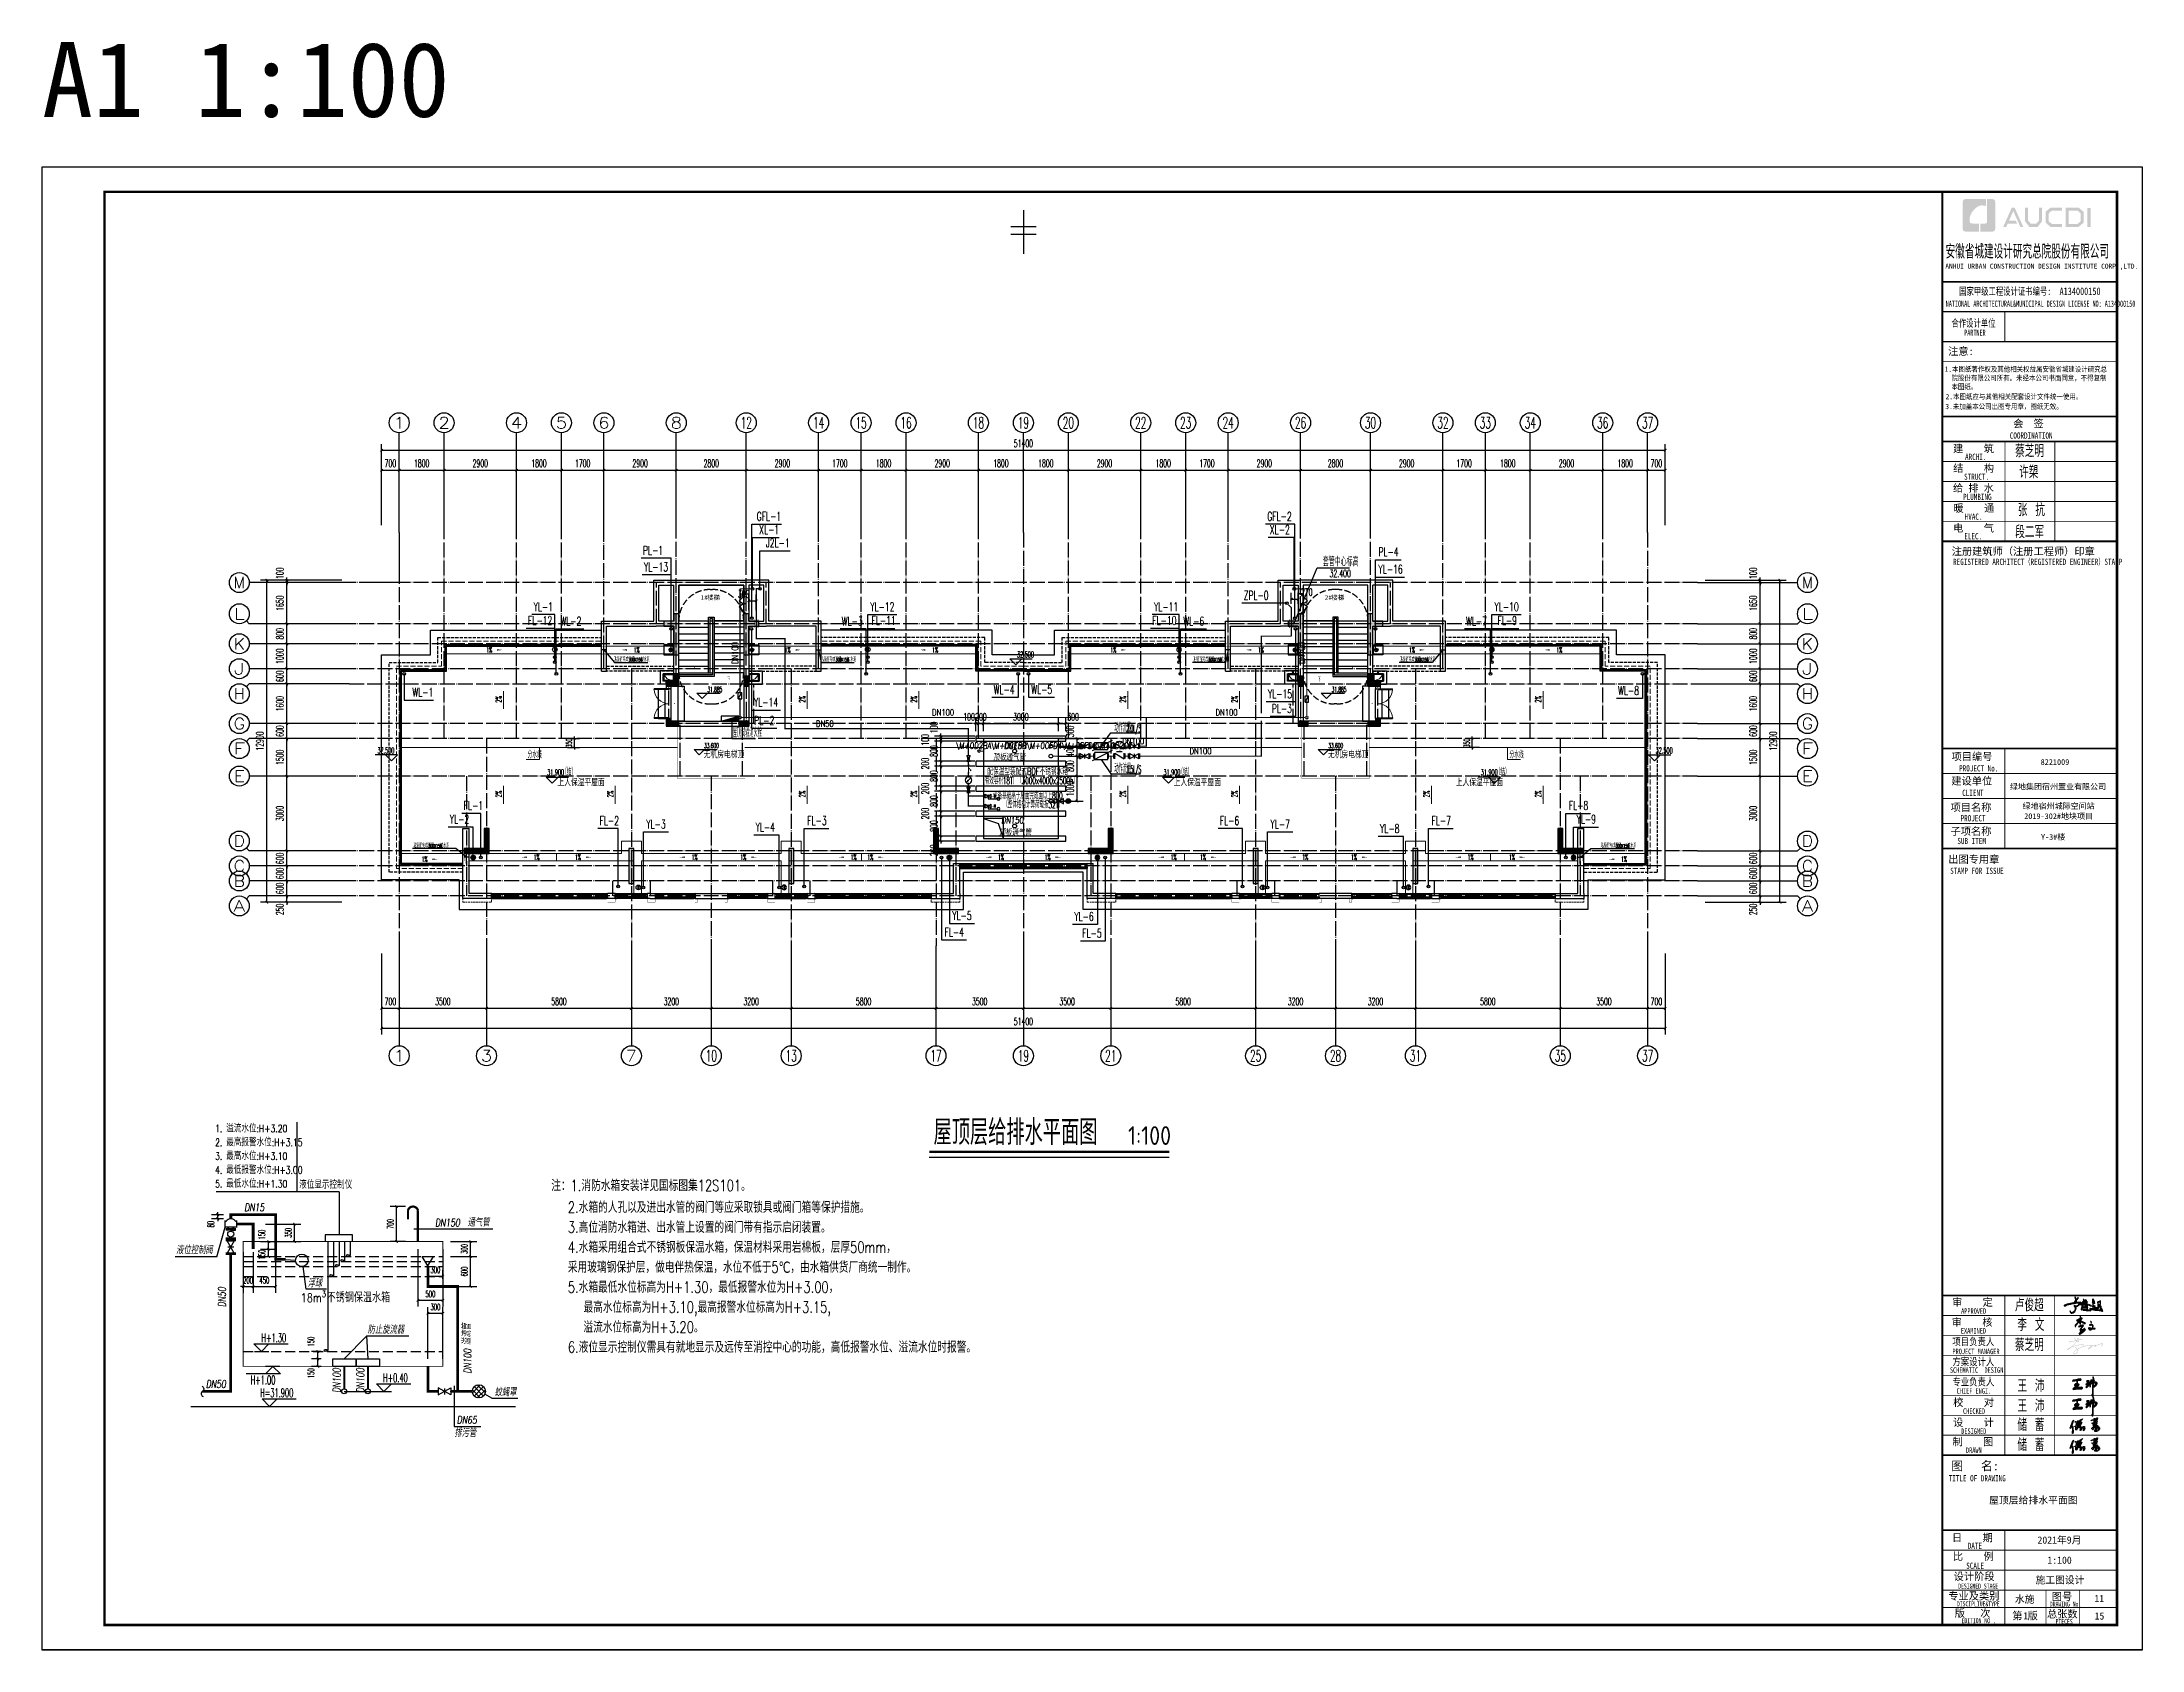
# Model space of a CAD drawing. Extents: x 27938 to 1507990, y 110129 to 923079.
# Drawn here: x 991280 to 1075380, y 256415 to 320815 of the extents above; entities that cross this region are included whole.
import ezdxf
from ezdxf.enums import TextEntityAlignment as Align

# ---------------------------------------------------------------- set-up
doc = ezdxf.new("R2010")
doc.units = 0
doc.header["$LTSCALE"] = 1000
doc.header["$MEASUREMENT"] = 0
for name, pattern in [('#P_--_20B1_001_t3$0$DASH', [0.35, 0.25, -0.1]), ('__DASH', [0.35, 0.25, -0.1]), ('DASH', [0.35, 0.25, -0.1]), ('DOTE', [2.42, 2, -0.2, 0.02, -0.2]), ('LS', [17.5, 15, -1.25, 0, -1.25])]:
    doc.linetypes.add(name, pattern=pattern)
for name, color, linetype in [('$RECOVER_210609100354-0', 7, 'Continuous'), ('-XF', 7, 'H_LINE'), ('3-栏杆1', 135, 'Continuous'), ('AXIS', 3, 'Continuous'), ('AXIS_TEXT', 7, 'Continuous'), ('BZ', 2, 'Continuous'), ('COLUMN', 9, 'Continuous'), ('DIM_ELEV', 3, 'Continuous'), ('DIM_LEAD', 3, 'Continuous'), ('DIM_SYMB', 3, 'Continuous'), ('DIM_不分区喷淋', 6, 'Continuous'), ('DIM_不分区消火栓', 1, 'Continuous'), ('DIM_不分区给水', 3, 'Continuous'), ('DIM_废水', 31, 'Continuous'), ('DIM_污水', 2, 'Continuous'), ('DIM_管井排水', 5, 'Continuous'), ('DIM_给水', 3, 'Continuous'), ('DIM_雨水', 4, 'Continuous'), ('DIM_餐饮排水', 31, 'Continuous'), ('DOOR_FIRE_TEXT', 7, 'Continuous'), ('DOTE', 1, 'Continuous'), ('EQUIP_污水', 7, 'Continuous'), ('EQUIP_消火栓', 7, 'Continuous'), ('EQUIP_给水', 7, 'Continuous'), ('EQUIP_雨水斗', 7, 'Continuous'), ('LVTRY', 6, 'Continuous'), ('PIPE-不分区喷淋', 6, 'TG_ZP'), ('PIPE-不分区消火栓', 1, 'TG_X'), ('PIPE-喷淋', 6, 'ZP1'), ('PIPE-室外消防', 1, 'WX'), ('PIPE-废水', 31, 'TG_F'), ('PIPE-消防', 1, 'X1'), ('PIPE-给水', 3, 'J1'), ('PIPE-给水中', 72, 'J2'), ('PIPE-通气', 3, 'T'), ('PIPE-雨水', 4, 'TG_Y'), ('PUB_HATCH', 8, 'Continuous'), ('PUB_TEXT', 4, 'Continuous'), ('ROOF', 4, 'Continuous'), ('S-COLU-LINE1', 6, 'Continuous'), ('STAIR', 2, 'Continuous'), ('TEXT_不分区喷淋', 7, 'Continuous'), ('TEXT_不分区消火栓', 7, 'Continuous'), ('TEXT_给水', 7, 'Continuous'), ('TWT_DASH', 8, 'Continuous'), ('TWT_DIM', 3, 'Continuous'), ('TWT_ELEV', 3, 'Continuous'), ('TWT_水箱', 7, 'Continuous'), ('VALVE_不分区喷淋', 7, 'Continuous'), ('VALVE_不分区消火栓', 7, 'Continuous'), ('VALVE_不分区给水', 7, 'Continuous'), ('VALVE_废水', 7, 'Continuous'), ('VALVE_消防', 7, 'Continuous'), ('VALVE_给水', 7, 'Continuous'), ('VPIPE-不分区喷淋', 6, 'ZP'), ('VPIPE-不分区消火栓', 1, 'Continuous'), ('VPIPE-喷淋', 6, 'ZP1'), ('VPIPE-废水', 31, 'Continuous'), ('VPIPE-污水', 2, 'W'), ('VPIPE-管井排水', 210, 'GF'), ('VPIPE-给水', 3, 'J1'), ('VPIPE-给水中', 72, 'J2'), ('VPIPE-雨水', 4, 'Y'), ('VPIPE-餐饮排水', 41, 'P'), ('WALL', 9, 'Continuous'), ('WINDOW', 4, 'Continuous'), ('WT', 3, 'Continuous'), ('图框', 140, 'Continuous'), ('图签文字', 147, 'Continuous'), ('建筑-排气道', 9, 'Continuous'), ('机电标识类', 1, 'Continuous'), ('污水', 3, 'Continuous'), ('电子签名-李文', 7, 'DASH'), ('看线', 251, 'Continuous'), ('签名-水', 7, 'Continuous'), ('管', 193, 'Continuous'), ('铝合金', 144, 'Continuous')]:
    doc.layers.add(name, color=color, linetype=linetype)
doc.layers.add('yichutu', color=7, linetype='Continuous', true_color=0xffffff, plot=False)
for name, color, linetype, lineweight in [('可改文字', 6, 'Continuous', 18), ('图签', 147, 'Continuous', 18), ('平面-排水沟', 86, 'Continuous', 15), ('平面-栏杆', 135, 'Continuous', 15), ('平面-看线', 45, 'Continuous', 15), ('立面-洞口示意', 152, 'Continuous', 13)]:
    doc.layers.add(name, color=color, linetype=linetype, lineweight=lineweight)
doc.styles.add('_TCH_AXIS', font='COMPLEX', dxfattribs={"bigfont": 'GBCBIG'})
doc.styles.add('_TCH_DIM', font='SIMPLEX.shx', dxfattribs={"width": 0.7, "bigfont": 'GBCBIG.shx'})
doc.styles.add('_TCH_DIM_T3', font='SIMPLEX.shx', dxfattribs={"width": 0.494118, "bigfont": 'GBCBIG.shx'})
doc.styles.add('_TCH_LABEL', font='simhei.ttf')
doc.styles.add('_TCH_WINDOW', font='SIMPLEX.shx', dxfattribs={"width": 0.7, "height": 3.5, "bigfont": 'GBCBIG.shx'})
doc.styles.add('_TWT_DIM_ELE', font='SIMPLEX.shx', dxfattribs={"width": 0.7, "oblique": 9, "height": 3, "bigfont": 'aadri.shx'})
doc.styles.add('_TWT_PIPEDN', font='SIMPLEX', dxfattribs={"width": 0.8, "height": 3.5, "bigfont": 'HZTXT'})
doc.styles.add('_TWT_SERIAL', font='SIMPLEX', dxfattribs={"width": 0.8, "height": 3.5, "bigfont": 'HZTXT'})
doc.styles.add('COMPLEX', font='COMPLEX')
doc.styles.add('DIM_FONT_T3', font='SIMPLEX', dxfattribs={"width": 0.705882, "bigfont": 'GBCBIG'})
doc.styles.add('HT', font='simhei.ttf')
doc.styles.add('HZDX', font='simplex.shx', dxfattribs={"width": 0.75, "height": 300, "bigfont": 'aadri.shx'})
doc.styles.add('KANJIY', font='romans.shx', dxfattribs={"width": 0.75, "bigfont": 'hztxt.shx'})
doc.styles.add('l1', font='txt.shx', dxfattribs={"width": 0.7, "bigfont": 'aadri.shx'})
doc.styles.get("Standard").update_dxf_attribs({"font": 'gbenor.shx', "bigfont": 'gbcbig.shx'})
doc.styles.add('TG_LINETYPE', font='SIMPLEX', dxfattribs={"width": 0.8, "height": 3, "bigfont": 'HZTXT'})
doc.styles.add('宋体', font='', dxfattribs={"height": 50})
doc.styles.add('建筑图签-1', font='simhei.ttf', dxfattribs={"width": 0.7})
doc.styles.add('建筑图签-2', font='TXT.shx', dxfattribs={"width": 0.5, "bigfont": 'HZTXT.shx'})
doc.styles.add('黑体', font='simhei.ttf')
doc.styles.get('宋体').set_extended_font_data('SimSun')
doc.linetypes.add('DX', pattern='A,3,-0.2,["DX",Standard,S=0.25,R=0,X=-0.1,Y=-0.115],-0.35', length=3.55)
doc.linetypes.add('F', pattern='A,3,-0.2,["F",Standard,S=0.25,R=0,X=-0.1,Y=-0.115],-0.2', length=3.4)
doc.linetypes.add('GF', pattern='A,3,-0.2,["GF",Standard,S=0.25,R=0,X=-0.1,Y=-0.115],-0.35', length=3.55)
doc.linetypes.add('H_LINE', pattern='A,3,-0.2,["XH",l1,S=0.25,R=0,X=-0.1,Y=-0.115],-0.35', length=3.55)
doc.linetypes.add('J', pattern='A,3,-0.2,["J",Standard,S=0.25,R=0,X=-0.1,Y=-0.115],-0.2', length=3.4)
doc.linetypes.add('J1', pattern='A,3,-0.2,["J1",Standard,S=0.25,R=0,X=-0.1,Y=-0.115],-0.35', length=3.55)
doc.linetypes.add('J2', pattern='A,3,-0.2,["J2",Standard,S=0.25,R=0,X=-0.1,Y=-0.115],-0.35', length=3.55)
doc.linetypes.add('P', pattern='A,3,-0.2,["P",Standard,S=0.25,R=0,X=-0.1,Y=-0.115],-0.2', length=3.4)
doc.linetypes.add('T', pattern='A,3,-0.2,["T",Standard,S=0.25,R=0,X=-0.1,Y=-0.115],-0.2', length=3.4)
doc.linetypes.add('TG_F', pattern='A,2,-0.3,["F",TG_LINETYPE,S=0.1,R=0,X=-0.23,Y=-0.15],0', length=2.3)
doc.linetypes.add('TG_X', pattern='A,2,-0.229,["X",TG_LINETYPE,S=0.1,R=0,X=-0.229,Y=-0.15],0', length=2.229)
doc.linetypes.add('TG_Y', pattern='A,2,-0.229,["Y",TG_LINETYPE,S=0.1,R=0,X=-0.229,Y=-0.15],0', length=2.229)
doc.linetypes.add('TG_ZP', pattern='A,2,-0.561,["ZP",TG_LINETYPE,S=0.1,R=0,X=-0.561,Y=-0.15],0', length=2.561)
doc.linetypes.add('W', pattern='A,3,-0.2,["W",Standard,S=0.25,R=0,X=-0.1,Y=-0.115],-0.2', length=3.4)
doc.linetypes.add('WX', pattern='A,3,-0.2,["WX",Standard,S=0.25,R=0,X=-0.1,Y=-0.115],-0.35', length=3.55)
doc.linetypes.add('X1', pattern='A,3,-0.2,["X1",Standard,S=0.25,R=0,X=-0.1,Y=-0.115],-0.35', length=3.55)
doc.linetypes.add('Y', pattern='A,3,-0.2,["Y",Standard,S=0.25,R=0,X=-0.1,Y=-0.115],-0.2', length=3.4)
doc.linetypes.add('ZP', pattern='A,3,-0.2,["ZP",Standard,S=0.25,R=0,X=-0.1,Y=-0.115],-0.35', length=3.55)
doc.linetypes.add('ZP1', pattern='A,3,-0.2,["ZP1",Standard,S=0.25,R=0,X=-0.1,Y=-0.115],-0.5', length=3.7)
doc.dimstyles.new('_TCH_ARCH&&100', dxfattribs={"dimtxt": 297.5, "dimasz": 100, "dimexe": 250, "dimexo": 300, "dimgap": 126.25, "dimtad": 1, "dimdec": 0, "dimzin": 0, "dimdsep": 46, "dimtxsty": '_TCH_DIM_T3', "dimblk": 'ARCHTICK', "dimcen": 0.09, "dimclrt": 4, "dimazin": 2, "dimtfac": 1, "dimtdec": 0, "dimtix": 1, "dimtmove": 2, "dimatfit": 3, "dimfxl": 100, "dimtolj": 1, "dimtzin": 0, "dimarcsym": 0})
doc.dimstyles.new('_TCH_ARCH&&80', dxfattribs={"dimtxt": 238, "dimasz": 80, "dimexe": 200, "dimexo": 240, "dimgap": 101, "dimtad": 1, "dimdec": 0, "dimzin": 0, "dimdsep": 46, "dimtxsty": '_TCH_DIM_T3', "dimblk": 'ARCHTICK', "dimcen": 0.09, "dimclrt": 4, "dimazin": 2, "dimtfac": 1, "dimtdec": 0, "dimtix": 1, "dimtmove": 2, "dimatfit": 3, "dimfxl": 100, "dimtolj": 1, "dimtzin": 0, "dimarcsym": 0})
doc.dimstyles.new('_TWT_ARCH&&100', dxfattribs={"dimtxt": 297.5, "dimasz": 100, "dimexe": 250, "dimexo": 300, "dimgap": 126.25, "dimtad": 1, "dimdec": 0, "dimzin": 0, "dimdsep": 46, "dimtxsty": '_TCH_DIM_T3', "dimblk": 'ARCHTICK', "dimcen": 0.09, "dimclrt": 7, "dimazin": 2, "dimtfac": 1, "dimtdec": 0, "dimtix": 1, "dimtmove": 2, "dimatfit": 3, "dimfxl": 1, "dimtolj": 1, "dimtzin": 0, "dimarcsym": 0})
doc.dimstyles.new('_TWT_ARCH&&50', dxfattribs={"dimtxt": 127.5, "dimasz": 50, "dimexe": 125, "dimexo": 150, "dimgap": 61.25, "dimtad": 1, "dimdec": 0, "dimzin": 0, "dimdsep": 46, "dimtxsty": '_TCH_DIM_T3', "dimblk": 'ARCHTICK', "dimcen": 0.09, "dimclrt": 7, "dimazin": 2, "dimtfac": 1, "dimtdec": 0, "dimtix": 1, "dimtmove": 2, "dimatfit": 3, "dimfxl": 1, "dimtolj": 1, "dimtzin": 0, "dimarcsym": 0})

msp = doc.modelspace()

# ---------------------------------------------------------------- texts
at = {"layer": 'BZ', "style": 'HZDX', "oblique": 6, "width": 0.8}
for s, p in [('\\M+0D2BA\\M+0CEBB\\M+0CFD4\\M+0BFD8\\M+0D2C7', (1027879.8, 292505.9)), ('DN150', (1029802.9, 292510)), ('顶板通气管', (1029368.2, 292041)), ('DN150', (1029702.3, 289521.4)), ('顶板通气管', (1029602.7, 289018.9))]:
    msp.add_text(s, height=250, dxfattribs=at).set_placement(p)
at = {"layer": 'DIM_ELEV', "color": 7, "style": '_TCH_DIM', "width": 0.494118}
for s, height, p in [('32.500', 238, (1030329.6, 296170.5)), ('31.885', 208.25, (1017929.3, 294780.5)), ('31.885', 208.25, (1042929.2, 294780.5)), ('33.600', 208.25, (1017792.7, 292531.5)), ('33.600', 208.25, (1042792.7, 292531.5)), ('32.500', 238, (1004713.4, 292320.5)), ('32.500', 238, (1055905.2, 292320.5))]:
    msp.add_text(s, height=height, dxfattribs=at).set_placement(p)
at = {"layer": 'DIM_ELEV', "color": 8, "style": '_TCH_DIM'}
for s, height, width, p in [('31.900', 238, 0.494118, (1011511.9, 291447.4)), ('（结）', 270.07, 0.7, (1012105.5, 291447.4)), ('31.900', 238, 0.494118, (1036189.7, 291447.4)), ('（结）', 270.07, 0.7, (1036783.3, 291447.4)), ('31.900', 238, 0.494118, (1048897.2, 291447.4)), ('（结）', 270.07, 0.7, (1049490.8, 291447.4))]:
    msp.add_text(s, height=height, dxfattribs=dict(at, width=width)).set_placement(p)
at = {"layer": 'DIM_LEAD', "color": 7, "style": '_TCH_DIM'}
for s, height, width, p in [('300X150', 148.75, 0.494118, (1014785.8, 296004)), ('过水洞', 168.79, 0.7, (1015261.8, 296004)), ('300X150', 148.75, 0.494118, (1023059.4, 296004)), ('过水洞', 168.79, 0.7, (1023535.4, 296004)), ('贴屋面完成面留', 168.79, 0.7, (1037388, 296004)), ('贴屋面完成面留', 168.79, 0.7, (1045661.6, 296004)), ('300X150', 148.75, 0.494118, (1046263.7, 296004)), ('贴屋面完成面留', 168.79, 0.7, (1006147.7, 288545.9)), ('300X150', 148.75, 0.494118, (1006749.8, 288545.9)), ('过水洞', 168.79, 0.7, (1007225.8, 288545.9)), ('贴屋面完成面留', 168.79, 0.7, (1053697.6, 288545.9)), ('300X150', 148.75, 0.494118, (1054299.7, 288545.9)), ('过水洞', 168.79, 0.7, (1054775.7, 288545.9))]:
    msp.add_text(s, height=height, dxfattribs=dict(at, width=width)).set_placement(p)
at = {"layer": 'DIM_SYMB', "color": 7, "style": '_TCH_DIM', "width": 0.7}
for p in [(1018724, 295200.3), (1042374, 295200.3)]:
    msp.add_text('下', height=168.8, dxfattribs=at).set_placement(p)
at = {"layer": 'DIM_SYMB', "color": 7}
for s, height, p in [('屋顶层给排水平面图', 1012.77, (1026983.2, 276644.1)), ('1:100', 750, (1034773.3, 276644.1))]:
    msp.add_text(s, height=height, dxfattribs=at).set_placement(p)
at = {"layer": 'DIM_不分区喷淋', "color": 7}
for s, height, style, width, p in [('套管中心标高', 337.59, 'DIM_FONT_T3', 0.705882, (1042574.1, 299820)), ('32.400', 297.5, 'DIM_FONT_T3', 0.49827, (1042841.4, 299382.5)), ('ZPL-0', 350, '_TWT_SERIAL', 0.64, (1039403.7, 298480.4))]:
    msp.add_text(s, height=height, dxfattribs=dict(at, style=style, width=width)).set_placement(p)
at = {"layer": 'DIM_不分区消火栓', "color": 7}
for s, height, style, width, p in [('XL-1', 350, '_TWT_SERIAL', 0.64, (1020004.1, 301110.2)), ('XL-2', 350, '_TWT_SERIAL', 0.64, (1040454.1, 301110.2)), ('屋顶试验消火栓', 337.59, '_TCH_DIM_T3', 0.494118, (1018943.7, 292987.7))]:
    msp.add_text(s, height=height, dxfattribs=dict(at, style=style, width=width)).set_placement(p)
at = {"layer": 'DIM_不分区给水', "color": 7, "style": '_TCH_DIM_T3'}
for s, height, width, p in [('动作流量', 337.59, 0.494118, (1034225.5, 293175.8)), ('2.0L/S', 297.5, 0.348789, (1034711.2, 293175.8)), ('动作流量', 337.59, 0.494118, (1034226, 291537.8)), ('1.5L/S', 297.5, 0.348789, (1034711.7, 291537.8))]:
    msp.add_text(s, height=height, dxfattribs=dict(at, width=width)).set_placement(p)
at = {"layer": 'DIM_废水', "color": 7, "style": '_TWT_SERIAL', "width": 0.64}
for s, p in [('FL-12', (1010743.2, 297468.7)), ('FL-11', (1024495.6, 297468.7)), ('FL-10', (1035743.2, 297468.7)), ('FL-9', (1049570.7, 297468.7)), ('FL-1', (1008167.3, 290062.9)), ('FL-8', (1052425, 290062.9)), ('FL-2', (1013610.5, 289456.2)), ('FL-3', (1021925, 289456.2)), ('FL-6', (1038449, 289456.2)), ('FL-7', (1046925, 289456.2)), ('FL-4', (1027423.9, 284992.2)), ('FL-5', (1032939.5, 284948.8))]:
    msp.add_text(s, height=350, dxfattribs=at).set_placement(p)
at = {"layer": 'DIM_污水', "color": 7, "style": '_TWT_SERIAL', "width": 0.64}
for s, p in [('WL-2', (1012046.3, 297449.2)), ('WL-3', (1023311.9, 297449.2)), ('WL-6', (1036989.5, 297449.2)), ('WL-7', (1048311.9, 297449.2)), ('WL-1', (1006116.7, 294599.7)), ('WL-4', (1029391.9, 294702)), ('WL-5', (1030898.9, 294711.3)), ('WL-8', (1054401.6, 294666.9))]:
    msp.add_text(s, height=350, dxfattribs=at).set_placement(p)
at = {"layer": 'DIM_管井排水', "color": 7, "style": '_TWT_SERIAL', "width": 0.64}
for s, p in [('GFL-1', (1019900.9, 301642.1)), ('GFL-2', (1040349.4, 301642.1))]:
    msp.add_text(s, height=350, dxfattribs=at).set_placement(p)
at = {"layer": 'DIM_给水', "color": 7, "style": '_TWT_SERIAL', "width": 0.64}
msp.add_text('J2L-1', height=350, dxfattribs=at).set_placement((1020270.2, 300578.7))
at = {"layer": 'DIM_给水', "color": 8, "style": '_TWT_SERIAL'}
for s, width, p in [('（有效容积18T）（3000x4000x2500h）', 0.48, (1028854.7, 291086.8)), ('配保温型装配式BDF不锈钢水箱', 0.6, (1029137.6, 291460.9)), ('设备基础高于屋面完成面以上800', 0.48, (1029371.8, 290484.9)), ('（整体结构计算荷载按32T）', 0.48, (1029776.5, 290134))]:
    msp.add_text(s, height=280, dxfattribs=dict(at, width=width)).set_placement(p)
at = {"layer": 'DIM_雨水', "color": 7, "style": '_TWT_SERIAL', "width": 0.64}
for s, p in [('YL-13', (1015383.2, 299614.6)), ('YL-16', (1044800, 299527.7)), ('YL-1', (1010965.2, 298021.6)), ('YL-12', (1024449.3, 298021.6)), ('YL-11', (1035812.4, 298021.6)), ('YL-10', (1049449.3, 298021.6)), ('YL-14', (1019788.7, 294198.4)), ('YL-15', (1040373.2, 294531.8)), ('YL-2', (1007610.3, 289512.9)), ('YL-3', (1015478.4, 289317.7)), ('YL-4', (1019855.1, 289195.7)), ('YL-7', (1040478.4, 289317)), ('YL-8', (1044864.7, 289137.5)), ('YL-9', (1052733.9, 289512.9)), ('YL-5', (1027732.8, 285653.1)), ('YL-6', (1032619.9, 285617.4))]:
    msp.add_text(s, height=350, dxfattribs=at).set_placement(p)
at = {"layer": 'DIM_餐饮排水', "color": 7, "style": '_TWT_SERIAL', "width": 0.64}
for s, p in [('PL-1', (1015346.9, 300279.9)), ('PL-4', (1044800.9, 300221.2)), ('PL-2', (1019801.9, 293469.9)), ('PL-3', (1040530.5, 293944.4))]:
    msp.add_text(s, height=350, dxfattribs=at).set_placement(p)
at = {"layer": 'PUB_TEXT', "color": 8, "style": '黑体'}
for s, p in [('1#', (1017652.3, 298475.4)), ('楼梯', (1017916.9, 298475.4)), ('2#', (1042652.3, 298475.4)), ('楼梯', (1042916.9, 298475.4))]:
    msp.add_text(s, height=184.01, dxfattribs=at).set_placement(p)
at = {"layer": 'PUB_TEXT', "color": 8}
for s, p in [('无机房电梯顶', (1017780.4, 292133.2)), ('无机房电梯顶', (1042780.4, 292133.2)), ('上人保温平屋面', (1011923.8, 291018)), ('上人保温平屋面', (1036601.6, 291018)), ('上人保温平屋面', (1047900.2, 291018))]:
    msp.add_text(s, height=270.07, dxfattribs=at).set_placement(p)
at = {"layer": 'PUB_TEXT', "color": 0, "style": 'KANJIY', "width": 0.75}
for s, p in [('注：1.消防水箱安装详见国标图集12S101。', (1011672.2, 274794)), ('2.水箱的人孔以及进出水管的阀门等应采取锁具或阀门箱等保护措施。', (1012339.8, 273922.5)), ('3.高位消防水箱进、出水管上设置的阀门带有指示启闭装置。', (1012339.8, 273122.5)), ('4.水箱采用组合式不锈钢板保温水箱，保温材料采用岩棉板，层厚50mm，', (1012339.8, 272322.5)), ('采用玻璃钢保护层，做电伴热保温，水位不低于5℃，由水箱供货厂商统一制作。 ', (1012339.8, 271522.5)), ('6.液位显示控制仪需具有就地显示及远传至消控中心的功能，高低报警水位、溢流水位时报警。', (1012339.8, 268322.5))]:
    msp.add_text(s, height=450, dxfattribs=at).set_placement(p)
at = {"layer": 'PUB_TEXT', "color": 1, "style": 'KANJIY', "width": 0.75}
for s, p in [('5.水箱最低水位标高为H+1.30，最低报警水位为H+3.00，', (1012339.8, 270722.5)), ('最高水位标高为H+3.10,最高报警水位标高为H+3.15,', (1012964.6, 269922.5)), ('溢流水位标高为H+3.20。', (1012964.6, 269122.5))]:
    msp.add_text(s, height=450, dxfattribs=at).set_placement(p)
at = {"layer": 'TEXT_不分区喷淋', "style": '_TWT_PIPEDN', "width": 0.8}
msp.add_text('DN100', height=250, dxfattribs=at).set_placement((1037234.2, 292290.4))
at = {"layer": 'TEXT_不分区消火栓', "style": '_TWT_PIPEDN', "width": 0.8}
for p in [(1019157.2, 295897.5), (1041857.2, 295897.5)]:
    msp.add_text('DN100', height=250, rotation=90, dxfattribs=at).set_placement(p)
for p in [(1026927.3, 293840.4), (1038277.3, 293840.4), (1034539.7, 292690.4)]:
    msp.add_text('DN100', height=250, dxfattribs=at).set_placement(p)
at = {"layer": 'TEXT_给水', "style": '_TWT_PIPEDN', "width": 0.8}
msp.add_text('DN50', height=250, dxfattribs=at).set_placement((1022276.2, 293390.4))
at = {"layer": '可改文字', "color": 3, "style": '宋体'}
msp.add_text('屋顶层给排水平面图', height=281.28, dxfattribs=at).set_placement((1071029, 262423.3), align=Align.MIDDLE)
at = {"layer": '图签', "color": 3, "style": '宋体'}
msp.add_text('11', height=286.68, dxfattribs=at).set_placement((1073476.3, 258334.2))
at = {"layer": '平面-排水沟', "color": 7}
for s, height, style, width, p in [('1%', 208.25, '_TCH_DIM', 0.494118, (1009069.6, 296363.4)), ('1%', 208.25, '_TCH_DIM', 0.494118, (1014973.8, 296363.4)), ('1%', 208.25, '_TCH_DIM', 0.494118, (1021024.1, 296363.4)), ('1%', 208.25, '_TCH_DIM', 0.494118, (1026928.3, 296363.4)), ('1%', 208.25, '_TCH_DIM', 0.494118, (1034069.6, 296363.4)), ('1%', 208.25, '_TCH_DIM', 0.494118, (1039973.8, 296363.4)), ('1%', 208.25, '_TCH_DIM', 0.494118, (1046024.1, 296363.4)), ('1%', 208.25, '_TCH_DIM', 0.494118, (1051928.3, 296363.4)), ('分水线', 270.07, 'DIM_FONT_T3', 0.705882, (1010725.5, 292132)), ('分水线', 270.07, 'DIM_FONT_T3', 0.705882, (1050047.9, 292132)), ('1%', 208.25, '_TCH_DIM', 0.494118, (1006482.4, 287982.3)), ('1%', 208.25, '_TCH_DIM', 0.494118, (1010970.8, 288063.1)), ('1%', 208.25, '_TCH_DIM', 0.494118, (1012627.1, 288063.1)), ('1%', 208.25, '_TCH_DIM', 0.494118, (1023667.2, 288063.4)), ('1%', 208.25, '_TCH_DIM', 0.494118, (1024337.8, 288063.4)), ('1%', 208.25, '_TCH_DIM', 0.494118, (1029564.8, 288063.5)), ('1%', 208.25, '_TCH_DIM', 0.494118, (1031433.1, 288063.5)), ('1%', 208.25, '_TCH_DIM', 0.494118, (1036478.6, 288063.4)), ('1%', 208.25, '_TCH_DIM', 0.494118, (1037659, 288063.4)), ('1%', 208.25, '_TCH_DIM', 0.494118, (1048370.8, 288063.1)), ('1%', 208.25, '_TCH_DIM', 0.494118, (1050027.1, 288063.1)), ('1%', 208.25, '_TCH_DIM', 0.494118, (1054515.5, 287982.3))]:
    msp.add_text(s, height=height, dxfattribs=dict(at, style=style, width=width)).set_placement(p)
at = {"layer": '平面-排水沟', "color": 7, "style": '_TCH_DIM', "width": 0.494118}
for rotation, p in [(89.999397, (1009686.1, 294355.7)), (90.000603, (1021845.7, 294355.7)), (90.000603, (1026318.2, 294355.7)), (89.999397, (1034686.1, 294355.7)), (89.999397, (1039158.6, 294355.7)), (90.000603, (1051318.2, 294355.7)), (90.000611, (1009686.1, 290562.3)), (90.000611, (1014158.6, 290562.3)), (89.999389, (1021845.7, 290562.2)), (89.999389, (1026318.2, 290562.3)), (90.000611, (1034686.1, 290562.3)), (90.000611, (1039158.6, 290562.3)), (89.999389, (1046845.7, 290562.3)), (89.999389, (1051318.2, 290562.3))]:
    msp.add_text('2%', height=238, rotation=rotation, dxfattribs=at).set_placement(p)

# ---------------------------------------------------------------- blocks, each defined once
blk = doc.blocks.new('院标1')
h = blk.add_hatch(color=150)
h.dxf.hatch_style = 1
h.set_gradient(color1=(33, 113, 253), color2=(33, 113, 253), tint=1, name='INVCURVED')
edge = h.paths.add_edge_path()
edge.add_spline(control_points=[(116373, 648379), (116379, 648379), (116382, 648379), (116391, 648379), (116391, 648379), (116391, 648379), (116616, 648379), (116616, 648379), (116616, 648379), (116616, 648379), (116616, 648054), (116616, 648054), (116616, 648054), (116616, 648054), (116108, 648054), (116108, 648054), (116108, 648054), (116028, 648054), (115963, 648111), (115963, 648199), (115963, 648199), (115963, 648199), (115963, 649215), (115963, 649215), (115963, 649215), (115963, 649295), (116018, 649360), (116108, 649360), (116108, 649360), (116108, 649360), (116897, 649360), (116897, 649360), (116897, 649360), (116897, 649360), (116897, 649080), (116897, 649080), (116897, 649080), (116897, 649080), (116566, 649140), (116356, 648859), (116356, 648859), (116245, 648719), (116240, 648545), (116247, 648466), (116247, 648466), (116254, 648386), (116247, 648466), (116247, 648466), (116247, 648466), (116247, 648466), (116258, 648374), (116373, 648379)], knot_values=[0, 0, 0, 0, 0.071429, 0.071429, 0.071429, 0.107143, 0.142857, 0.142857, 0.142857, 0.178571, 0.214286, 0.214286, 0.214286, 0.25, 0.285714, 0.285714, 0.285714, 0.321429, 0.357143, 0.357143, 0.357143, 0.392857, 0.428571, 0.428571, 0.428571, 0.464286, 0.5, 0.5, 0.5, 0.535714, 0.571429, 0.571429, 0.571429, 0.607143, 0.642857, 0.642857, 0.642857, 0.678571, 0.714286, 0.714286, 0.714286, 0.75, 0.785714, 0.785714, 0.785714, 0.821429, 0.857143, 0.857143, 0.857143, 0.928571, 1, 1, 1, 1], degree=3, periodic=0)
h = blk.add_hatch(color=150)
h.dxf.hatch_style = 1
h.set_gradient(color1=(33, 113, 253), color2=(33, 113, 253), tint=1, name='INVCURVED')
edge = h.paths.add_edge_path()
edge.add_spline(control_points=[(117268, 649215), (117268, 649215), (117268, 648199), (117268, 648199), (117268, 648199), (117268, 648114), (117212, 648054), (117123, 648054), (117123, 648054), (117123, 648054), (116663, 648054), (116663, 648054), (116663, 648054), (116663, 648054), (116663, 648379), (116663, 648379), (116663, 648379), (116663, 648379), (116865, 648379), (116865, 648379), (116865, 648379), (116907, 648379), (116941, 648413), (116941, 648455), (116941, 648455), (116941, 648455), (116941, 649360), (116941, 649360), (116941, 649360), (116941, 649360), (117123, 649360), (117123, 649360), (117123, 649360), (117204, 649360), (117268, 649306), (117268, 649215)], knot_values=[0, 0, 0, 0, 0.1, 0.1, 0.1, 0.15, 0.2, 0.2, 0.2, 0.25, 0.3, 0.3, 0.3, 0.35, 0.4, 0.4, 0.4, 0.45, 0.5, 0.5, 0.5, 0.55, 0.6, 0.6, 0.6, 0.65, 0.7, 0.7, 0.7, 0.75, 0.8, 0.8, 0.8, 0.9, 1, 1, 1, 1], degree=3, periodic=0)
blk = doc.blocks.new('ljc')
at = {"linetype": 'Continuous'}
h = blk.add_hatch(color=0, dxfattribs=at)
h.paths.add_polyline_path([(2023, 1568), (2019, 1564), (2020, 1562), (2024, 1562), (2022, 1552), (1955, 1538), (1933, 1530), (1930, 1527), (1929, 1525), (1931, 1523), (1944, 1524), (1946, 1526), (1942, 1528), (1960, 1535), (1967, 1535), (1975, 1538), (1985, 1539), (1998, 1543), (2010, 1544), (2018, 1547), (2025, 1546), (2035, 1549), (2061, 1550), (2052, 1537), (2042, 1528), (2028, 1521), (2023, 1521), (2018, 1526), (2015, 1527), (2013, 1525), (2013, 1521), (2019, 1516), (2022, 1508), (2022, 1494), (2012, 1477), (2000, 1469), (1988, 1467), (1982, 1473), (1980, 1480), (1978, 1482), (1978, 1475), (1981, 1468), (1988, 1463), (1994, 1463), (2005, 1467), (2018, 1478), (2027, 1493), (2028, 1504), (2025, 1517), (2033, 1518), (2054, 1533), (2067, 1549), (2067, 1552), (2064, 1555), (2029, 1553), (2036, 1575), (2049, 1591), (2047, 1593), (2043, 1592), (2028, 1573), (2025, 1589), (2021, 1597), (2018, 1599), (2017, 1597), (2020, 1590)])
h.paths.add_polyline_path([(2081, 1522), (2081, 1528), (2075, 1541), (2093, 1562), (2097, 1572), (2094, 1577), (2087, 1576), (2089, 1572), (2092, 1572), (2091, 1567), (2080, 1551), (2066, 1537), (2065, 1535), (2067, 1533), (2073, 1535), (2077, 1523), (2077, 1513), (2072, 1496), (2072, 1492), (2074, 1490), (2078, 1494), (2083, 1510), (2099, 1510), (2119, 1507), (2119, 1500), (2116, 1496), (2108, 1493), (2087, 1496), (2084, 1492), (2087, 1489), (2103, 1488), (2122, 1483), (2140, 1484), (2148, 1482), (2152, 1486), (2152, 1491), (2148, 1488), (2125, 1488), (2114, 1490), (2124, 1499), (2126, 1509), (2121, 1512), (2119, 1511), (2108, 1514), (2124, 1523), (2132, 1532), (2130, 1535), (2121, 1536), (2115, 1533), (2109, 1533), (2123, 1555), (2121, 1559), (2114, 1557), (2116, 1564), (2115, 1569), (2111, 1573), (2105, 1572), (2093, 1554)])
h.paths.add_polyline_path([(2089, 1535), (2097, 1535), (2112, 1551), (2116, 1552), (2111, 1543), (2099, 1528), (2101, 1526), (2114, 1528), (2121, 1531), (2124, 1530), (2118, 1524), (2101, 1515), (2084, 1514), (2084, 1518)], flags=16)
h.paths.add_polyline_path([(2093, 1537), (2095, 1540), (2103, 1546), (2096, 1537)], flags=16)
h.paths.add_polyline_path([(2093, 1544), (2094, 1549), (2106, 1568), (2109, 1569), (2111, 1567), (2108, 1554), (2104, 1550)], flags=16)
h.paths.add_polyline_path([(2141, 1534), (2138, 1533), (2137, 1531), (2142, 1527), (2155, 1522), (2158, 1523), (2153, 1528)])
h.paths.add_polyline_path([(2175, 1522), (2173, 1524), (2172, 1546), (2183, 1545), (2185, 1547), (2183, 1557), (2178, 1566), (2177, 1561), (2180, 1556), (2181, 1550), (2175, 1550), (2170, 1554), (2169, 1574), (2171, 1574), (2175, 1569), (2176, 1571), (2170, 1579), (2167, 1579), (2165, 1577), (2164, 1562), (2166, 1553), (2163, 1553), (2162, 1551), (2167, 1547), (2169, 1537), (2169, 1524), (2166, 1521), (2165, 1517), (2168, 1513), (2170, 1513), (2173, 1517), (2180, 1517), (2178, 1502), (2175, 1500), (2167, 1499), (2175, 1496), (2180, 1497), (2183, 1500), (2184, 1511), (2187, 1521), (2185, 1523)])
h.paths.add_polyline_path([(2233, 1542), (2233, 1564), (2231, 1567), (2215, 1558), (2210, 1557), (2206, 1552), (2211, 1548), (2211, 1551), (2229, 1560), (2228, 1542), (2227, 1537), (2224, 1533), (2220, 1534), (2213, 1542), (2211, 1543), (2209, 1541), (2209, 1508), (2189, 1508), (2187, 1506), (2191, 1503), (2213, 1503), (2217, 1511), (2222, 1516), (2232, 1518), (2234, 1513), (2234, 1505), (2227, 1505), (2232, 1502), (2232, 1500), (2228, 1497), (2229, 1493), (2239, 1495), (2243, 1489), (2243, 1486), (2212, 1492), (2189, 1492), (2179, 1494), (2176, 1496), (2167, 1496), (2164, 1498), (2154, 1499), (2147, 1503), (2144, 1503), (2143, 1501), (2144, 1498), (2153, 1494), (2174, 1491), (2186, 1487), (2211, 1487), (2222, 1484), (2230, 1484), (2243, 1480), (2249, 1480), (2251, 1482), (2244, 1496), (2246, 1499), (2238, 1503), (2239, 1513), (2237, 1520), (2233, 1523), (2224, 1522), (2214, 1516), (2212, 1522), (2213, 1536), (2220, 1530), (2228, 1530), (2230, 1532)])
at = {"color": 0, "linetype": 'Continuous', "elevation": 16426272}
for points in [[(1930, 1527), (1929, 1525), (1931, 1523), (1944, 1524), (1946, 1526), (1942, 1528), (1960, 1535), (1967, 1535), (1975, 1538), (1985, 1539), (1998, 1543), (2010, 1544), (2018, 1547), (2025, 1546), (2035, 1549), (2061, 1550), (2052, 1537), (2042, 1528), (2028, 1521), (2023, 1521), (2018, 1526), (2015, 1527), (2013, 1525), (2013, 1521), (2019, 1516), (2022, 1508), (2022, 1494), (2012, 1477), (2000, 1469), (1988, 1467), (1982, 1473), (1980, 1480), (1978, 1482), (1978, 1475), (1981, 1468), (1988, 1463), (1994, 1463), (2005, 1467), (2018, 1478), (2027, 1493), (2028, 1504), (2025, 1517), (2033, 1518), (2054, 1533), (2067, 1549), (2067, 1552), (2064, 1555), (2029, 1553), (2036, 1575), (2049, 1591), (2047, 1593), (2043, 1592), (2028, 1573), (2025, 1589), (2021, 1597), (2018, 1599), (2017, 1597), (2020, 1590), (2023, 1568), (2019, 1564), (2020, 1562), (2024, 1562), (2022, 1552), (1955, 1538), (1933, 1530), (1930, 1527)], [(2163, 1553), (2162, 1551), (2167, 1547), (2169, 1537), (2169, 1524), (2166, 1521), (2165, 1517), (2168, 1513), (2170, 1513), (2173, 1517), (2180, 1517), (2178, 1502), (2175, 1500), (2167, 1499), (2175, 1496), (2180, 1497), (2183, 1500), (2184, 1511), (2187, 1521), (2185, 1523), (2175, 1522), (2173, 1524), (2172, 1546), (2183, 1545), (2185, 1547), (2183, 1557), (2178, 1566), (2177, 1561), (2180, 1556), (2181, 1550), (2175, 1550), (2170, 1554), (2169, 1574), (2171, 1574), (2175, 1569), (2176, 1571), (2170, 1579), (2167, 1579), (2165, 1577), (2164, 1562), (2166, 1553), (2163, 1553)], [(2016, 1561), (2015, 1560), (2017, 1560), (2016, 1561)], [(2017, 1562), (2016, 1561), (2019, 1561), (2017, 1562)], [(2066, 1537), (2065, 1535), (2067, 1533), (2073, 1535), (2077, 1523), (2077, 1513), (2072, 1496), (2072, 1492), (2074, 1490), (2078, 1494), (2083, 1510), (2099, 1510), (2119, 1507), (2119, 1500), (2116, 1496), (2108, 1493), (2087, 1496), (2084, 1492), (2087, 1489), (2103, 1488), (2122, 1483), (2140, 1484), (2148, 1482), (2152, 1486), (2152, 1491), (2148, 1488), (2125, 1488), (2114, 1490), (2124, 1499), (2126, 1509), (2121, 1512), (2119, 1511), (2108, 1514), (2124, 1523), (2132, 1532), (2130, 1535), (2121, 1536), (2115, 1533), (2109, 1533), (2123, 1555), (2121, 1559), (2114, 1557), (2116, 1564), (2115, 1569), (2111, 1573), (2105, 1572), (2093, 1554), (2081, 1522), (2081, 1528), (2075, 1541), (2093, 1562), (2097, 1572), (2094, 1577), (2087, 1576), (2089, 1572), (2092, 1572), (2091, 1567), (2080, 1551), (2066, 1537)], [(2084, 1514), (2084, 1518), (2089, 1535), (2097, 1535), (2112, 1551), (2116, 1552), (2111, 1543), (2099, 1528), (2101, 1526), (2114, 1528), (2121, 1531), (2124, 1530), (2118, 1524), (2101, 1515), (2084, 1514)], [(2093, 1544), (2094, 1549), (2106, 1568), (2109, 1569), (2111, 1567), (2108, 1554), (2104, 1550), (2093, 1544)], [(2093, 1537), (2095, 1540), (2103, 1546), (2096, 1537), (2093, 1537)], [(2138, 1533), (2137, 1531), (2142, 1527), (2155, 1522), (2158, 1523), (2153, 1528), (2141, 1534), (2138, 1533)], [(2144, 1503), (2143, 1501), (2144, 1498), (2153, 1494), (2174, 1491), (2186, 1487), (2211, 1487), (2222, 1484), (2230, 1484), (2243, 1480), (2249, 1480), (2251, 1482), (2244, 1496), (2246, 1499), (2238, 1503), (2239, 1513), (2237, 1520), (2233, 1523), (2224, 1522), (2214, 1516), (2212, 1522), (2213, 1536), (2220, 1530), (2228, 1530), (2230, 1532), (2233, 1542), (2233, 1564), (2231, 1567), (2215, 1558), (2210, 1557), (2206, 1552), (2211, 1548), (2211, 1551), (2229, 1560), (2228, 1542), (2227, 1537), (2224, 1533), (2220, 1534), (2213, 1542), (2211, 1543), (2209, 1541), (2209, 1508), (2189, 1508), (2187, 1506), (2191, 1503), (2213, 1503), (2217, 1511), (2222, 1516), (2232, 1518), (2234, 1513), (2234, 1505), (2227, 1505), (2232, 1502), (2232, 1500), (2228, 1497), (2229, 1493), (2239, 1495), (2243, 1489), (2243, 1486), (2212, 1492), (2189, 1492), (2179, 1494), (2176, 1496), (2167, 1496), (2164, 1498), (2154, 1499), (2147, 1503), (2144, 1503)], [(2177, 1569), (2176, 1570), (2175, 1567), (2177, 1565), (2177, 1569)]]:
    blk.add_lwpolyline(points, dxfattribs=at)
blk = doc.blocks.new('A$C44B256A7')
at = {"layer": '电子签名-李文'}
h = blk.add_hatch(color=0, dxfattribs=at)
h.dxf.hatch_style = 1
h.paths.add_polyline_path([(934, -1198), (941, -1210), (956, -1216), (968, -1207), (992, -1199), (1012, -1194), (1037, -1192), (1054, -1200), (1076, -1215), (1093, -1230), (1096, -1243), (1095, -1265), (1092, -1286), (1086, -1310), (1075, -1335), (1059, -1365), (1039, -1388), (1024, -1405), (1007, -1416), (991, -1423), (973, -1429), (958, -1429), (945, -1423), (936, -1414), (927, -1402), (919, -1391), (910, -1376), (910, -1366), (915, -1361), (935, -1366), (957, -1369), (977, -1373), (1002, -1377), (1020, -1380), (1055, -1386), (1075, -1389), (1102, -1393), (1140, -1392), (1169, -1396), (1199, -1396), (1222, -1404), (1226, -1395), (1230, -1384), (1221, -1380), (1202, -1379), (1168, -1378), (1110, -1373), (1073, -1371), (1046, -1369), (997, -1351), (972, -1349), (946, -1344), (925, -1342), (903, -1340), (893, -1348), (890, -1366), (894, -1381), (897, -1390), (916, -1418), (935, -1434), (951, -1442), (978, -1445), (993, -1442), (1013, -1435), (1029, -1424), (1042, -1415), (1055, -1395), (1073, -1371), (1079, -1362), (1095, -1333), (1111, -1306), (1111, -1281), (1114, -1251), (1116, -1233), (1101, -1208), (1084, -1194), (1069, -1182), (1055, -1176), (1037, -1171), (1016, -1172), (990, -1176), (970, -1183), (958, -1186), (940, -1186), (934, -1191)])
h.paths.add_polyline_path([(987, -1030), (1007, -1049), (1020, -1066), (1032, -1071), (1036, -1064), (1030, -1052), (1020, -1039), (1013, -1028), (1006, -1017), (992, -1016), (986, -1024)])
h.paths.add_polyline_path([(395, -1278), (403, -1295), (420, -1295), (516, -1261), (580, -1237), (606, -1225), (604, -1242), (569, -1289), (521, -1338), (502, -1370), (469, -1415), (459, -1437), (466, -1461), (473, -1463), (505, -1473), (561, -1464), (589, -1463), (635, -1455), (656, -1452), (683, -1449), (699, -1446), (687, -1462), (666, -1475), (650, -1485), (642, -1496), (607, -1527), (583, -1544), (580, -1546), (575, -1557), (545, -1583), (532, -1592), (516, -1602), (509, -1608), (462, -1636), (449, -1640), (446, -1634), (474, -1608), (494, -1591), (506, -1568), (523, -1548), (531, -1543), (553, -1516), (584, -1491), (603, -1465), (635, -1430), (668, -1402), (694, -1383), (693, -1366), (669, -1376), (650, -1395), (619, -1417), (594, -1442), (569, -1472), (533, -1499), (492, -1545), (460, -1590), (425, -1625), (417, -1648), (432, -1658), (463, -1657), (488, -1643), (516, -1628), (543, -1606), (571, -1586), (603, -1554), (635, -1533), (664, -1502), (690, -1485), (715, -1464), (726, -1446), (732, -1424), (710, -1420), (656, -1427), (590, -1434), (534, -1446), (510, -1444), (492, -1444), (486, -1428), (519, -1384), (565, -1324), (604, -1274), (630, -1231), (626, -1201), (589, -1206), (563, -1218), (528, -1229), (519, -1232), (499, -1236), (473, -1243), (448, -1253), (428, -1261), (405, -1271), (394, -1276)])
edge = h.paths.add_edge_path()
edge.add_line((470, -744), (463, -751))
edge.add_line((479, -744), (470, -744))
edge.add_line((486, -757), (479, -744))
edge.add_line((488, -983), (488, -948))
edge.add_line((505, -985), (488, -983))
edge.add_line((531, -998), (505, -985))
edge.add_line((559, -1019), (531, -998))
edge.add_line((586, -1042), (559, -1019))
edge.add_line((649, -1079), (586, -1042))
edge.add_line((698, -1095), (649, -1079))
edge.add_line((735, -1105), (698, -1095))
edge.add_line((727, -1120), (735, -1105))
edge.add_line((692, -1122), (727, -1120))
edge.add_line((655, -1122), (692, -1122))
edge.add_line((675, -1107), (655, -1122))
edge.add_line((627, -1093), (675, -1107))
edge.add_line((570, -1058), (627, -1093))
edge.add_line((495, -1007), (570, -1058))
edge.add_line((490, -1012), (495, -1007))
edge.add_line((495, -1144), (490, -1012))
edge.add_line((491, -1152), (495, -1144))
edge.add_line((471, -1149), (491, -1152))
edge.add_line((413, -1057), (471, -1149))
edge.add_line((371, -1021), (413, -1057))
edge.add_line((341, -1002), (371, -1021))
edge.add_line((314, -991), (341, -1002))
edge.add_line((286, -969), (314, -991))
edge.add_line((297, -954), (286, -969))
edge.add_line((497, -860), (487, -865))
edge.add_line((563, -849), (497, -860))
edge.add_line((565, -866), (563, -849))
edge.add_line((448, -990), (471, -966))
edge.add_line((239, -1246), (448, -990))
edge.add_line((247, -1268), (239, -1246))
edge.add_line((227, -1272), (247, -1268))
edge.add_line((213, -1252), (227, -1272))
edge.add_line((221, -1213), (213, -1252))
edge.add_line((366, -1049), (221, -1213))
edge.add_line((531, -873), (487, -920))
edge.add_line((523, -874), (531, -873))
edge.add_line((444, -905), (468, -895))
edge.add_line((350, -952), (444, -905))
edge.add_line((322, -977), (350, -952))
edge.add_line((376, -998), (322, -977))
edge.add_line((410, -1028), (376, -998))
edge.add_line((430, -1046), (410, -1028))
edge.add_line((458, -1093), (430, -1046))
edge.add_line((476, -1116), (458, -1093))
edge.add_line((463, -751), (470, -938))
h = blk.add_hatch(color=0, dxfattribs=at)
h.dxf.hatch_style = 1
h.paths.add_polyline_path([(401, -1047), (383, -1031), (366, -1049), (221, -1213), (213, -1252), (227, -1272), (247, -1268), (239, -1246)])
h.paths.add_polyline_path([(414, -1032), (410, -1028), (397, -1017), (383, -1031), (401, -1047)])
h = blk.add_hatch(color=0, dxfattribs=at)
h.dxf.hatch_style = 1
h.paths.add_polyline_path([(322, -977), (350, -952), (444, -905), (468, -895), (468, -874), (297, -954), (286, -969), (314, -991), (341, -1002), (371, -1021), (383, -1031), (397, -1017), (376, -998)])
h = blk.add_hatch(color=0, dxfattribs=at)
h.dxf.hatch_style = 1
h.paths.add_polyline_path([(470, -938), (397, -1017), (414, -1031), (448, -990), (471, -966), (476, -1116), (458, -1093), (430, -1046), (414, -1032), (401, -1047), (413, -1057), (471, -1149), (491, -1152), (495, -1144), (490, -1012), (495, -1007), (570, -1058), (627, -1093), (675, -1107), (655, -1122), (692, -1122), (727, -1120), (735, -1105), (698, -1095), (649, -1079), (586, -1042), (559, -1019), (531, -998), (505, -985), (488, -983), (488, -948), (565, -866), (563, -849), (497, -860), (487, -865), (486, -757), (479, -744), (470, -744), (463, -751)])
h.paths.add_polyline_path([(487, -888), (535, -869), (487, -920)], flags=16)
h = blk.add_hatch(color=0, dxfattribs=at)
h.dxf.hatch_style = 1
h.paths.add_polyline_path([(604, -1432), (594, -1442), (576, -1464), (589, -1463), (607, -1460), (636, -1429)])
h.paths.add_polyline_path([(1055, -1386), (1061, -1387), (1073, -1371), (1055, -1370), (1043, -1384)])
at = {"layer": '电子签名-李文', "color": 0}
for p, q in [((366, -1049, 0), (221, -1213, 0)), ((239, -1246, 0), (448, -990, 0)), ((297, -954, 0), (286, -969, 0)), ((286, -969, 0), (314, -991, 0)), ((468, -874, 0), (297, -954, 0)), ((314, -991, 0), (341, -1002, 0)), ((322, -977, 0), (350, -952, 0)), ((376, -998, 0), (322, -977, 0)), ((341, -1002, 0), (371, -1021, 0)), ((350, -952, 0), (444, -905, 0)), ((470, -938, 0), (366, -1049, 0)), ((371, -1021, 0), (413, -1057, 0)), ((410, -1028, 0), (376, -998, 0)), ((430, -1046, 0), (410, -1028, 0)), ((458, -1093, 0), (430, -1046, 0)), ((444, -905, 0), (468, -895, 0)), ((448, -990, 0), (471, -966, 0)), ((470, -744, 0), (463, -751, 0)), ((463, -751, 0), (470, -938, 0)), ((479, -744, 0), (470, -744, 0)), ((471, -966, 0), (476, -1116, 0)), ((486, -757, 0), (479, -744, 0)), ((487, -865, 0), (486, -757, 0)), ((497, -860, 0), (487, -865, 0)), ((531, -873, 0), (487, -920, 0)), ((487, -888, 0), (523, -874, 0)), ((487, -920, 0), (487, -888, 0)), ((488, -948, 0), (565, -866, 0)), ((488, -983, 0), (488, -948, 0)), ((505, -985, 0), (488, -983, 0)), ((490, -1012, 0), (495, -1007, 0)), ((495, -1144, 0), (490, -1012, 0)), ((495, -1007, 0), (570, -1058, 0)), ((563, -849, 0), (497, -860, 0)), ((531, -998, 0), (505, -985, 0)), ((523, -874, 0), (531, -873, 0)), ((559, -1019, 0), (531, -998, 0)), ((586, -1042, 0), (559, -1019, 0)), ((565, -866, 0), (563, -849, 0)), ((649, -1079, 0), (586, -1042, 0)), ((221, -1213, 0), (213, -1252, 0)), ((213, -1252, 0), (227, -1272, 0)), ((227, -1272, 0), (247, -1268, 0)), ((247, -1268, 0), (239, -1246, 0)), ((413, -1057, 0), (471, -1149, 0)), ((476, -1116, 0), (458, -1093, 0)), ((471, -1149, 0), (491, -1152, 0)), ((491, -1152, 0), (495, -1144, 0)), ((570, -1058, 0), (627, -1093, 0)), ((627, -1093, 0), (675, -1107, 0)), ((698, -1095, 0), (649, -1079, 0)), ((675, -1107, 0), (655, -1122, 0)), ((655, -1122, 0), (692, -1122, 0)), ((692, -1122, 0), (727, -1120, 0)), ((735, -1105, 0), (698, -1095, 0)), ((727, -1120, 0), (735, -1105, 0))]:
    blk.add_line(p, q, dxfattribs=at)
at = {"layer": '电子签名-李文', "color": 0, "elevation": 0}
for points in [[(987, -1030), (1007, -1049), (1020, -1066), (1032, -1071), (1036, -1064), (1030, -1052), (1020, -1039), (1013, -1028), (1006, -1017), (992, -1016), (986, -1024), (987, -1030)], [(395, -1278), (403, -1295), (420, -1295), (516, -1261), (580, -1237), (606, -1225), (604, -1242), (569, -1289), (521, -1338), (502, -1370), (469, -1415), (459, -1437), (466, -1461), (473, -1463), (505, -1473), (561, -1464), (589, -1463), (635, -1455), (656, -1452), (683, -1449), (699, -1446), (687, -1462), (666, -1475), (650, -1485), (642, -1496), (607, -1527), (583, -1544), (580, -1546), (575, -1557), (545, -1583), (532, -1592), (516, -1602), (509, -1608), (462, -1636), (449, -1640), (446, -1634), (474, -1608), (494, -1591), (506, -1568), (523, -1548), (531, -1543), (553, -1516), (584, -1491), (603, -1465), (635, -1430), (668, -1402), (694, -1383), (693, -1366), (669, -1376), (650, -1395), (619, -1417), (594, -1442), (569, -1472), (533, -1499), (492, -1545), (460, -1590), (425, -1625), (417, -1648), (432, -1658), (463, -1657), (488, -1643), (516, -1628), (543, -1606), (571, -1586), (603, -1554), (635, -1533), (664, -1502), (690, -1485), (715, -1464), (726, -1446), (732, -1424), (710, -1420), (656, -1427), (590, -1434), (534, -1446), (510, -1444), (492, -1444), (486, -1428), (519, -1384), (565, -1324), (604, -1274), (630, -1231), (626, -1201), (589, -1206), (563, -1218), (528, -1229), (519, -1232), (499, -1236), (473, -1243), (448, -1253), (428, -1261), (405, -1271), (394, -1276), (395, -1278)], [(934, -1198), (941, -1210), (956, -1216), (968, -1207), (992, -1199), (1012, -1194), (1037, -1192), (1054, -1200), (1076, -1215), (1093, -1230), (1096, -1243), (1095, -1265), (1092, -1286), (1086, -1310), (1075, -1335), (1059, -1365), (1039, -1388), (1024, -1405), (1007, -1416), (991, -1423), (973, -1429), (958, -1429), (945, -1423), (936, -1414), (927, -1402), (919, -1391), (910, -1376), (910, -1366), (915, -1361), (935, -1366), (957, -1369), (977, -1373), (1002, -1377), (1020, -1380), (1055, -1386), (1075, -1389), (1102, -1393), (1140, -1392), (1169, -1396), (1199, -1396), (1222, -1404), (1226, -1395), (1230, -1384), (1221, -1380), (1202, -1379), (1168, -1378), (1110, -1373), (1073, -1371), (1046, -1369), (997, -1351), (972, -1349), (946, -1344), (925, -1342), (903, -1340), (893, -1348), (890, -1366), (894, -1381), (897, -1390), (916, -1418), (935, -1434), (951, -1442), (978, -1445), (993, -1442), (1013, -1435), (1029, -1424), (1042, -1415), (1055, -1395), (1073, -1371), (1079, -1362), (1095, -1333), (1111, -1306), (1111, -1281), (1114, -1251), (1116, -1233), (1101, -1208), (1084, -1194), (1069, -1182), (1055, -1176), (1037, -1171), (1016, -1172), (990, -1176), (970, -1183), (958, -1186), (940, -1186), (934, -1191), (934, -1198)]]:
    blk.add_lwpolyline(points, dxfattribs=at)
blk = doc.blocks.new('jhsarg')
at = {"linetype": 'Continuous'}
h = blk.add_hatch(color=256, dxfattribs=at)
h.paths.add_polyline_path([(376, 273), (367, 254), (365, 243), (363, 241), (364, 239), (365, 238), (368, 247), (367, 248), (377, 269), (385, 292), (389, 297), (387, 299), (382, 293)])
h.paths.add_polyline_path([(382, 251), (377, 258), (375, 258), (374, 256), (379, 251), (382, 238), (381, 200), (383, 199), (385, 213), (384, 242)])
h.paths.add_polyline_path([(411, 284), (404, 289), (400, 288), (400, 285), (405, 283), (406, 284), (410, 279), (410, 270), (405, 259), (408, 261), (412, 269), (413, 279)], flags=17)
h.paths.add_polyline_path([(442, 296), (453, 305), (455, 310), (448, 304), (440, 304), (438, 298), (434, 295), (425, 293), (419, 294), (417, 292), (421, 286), (421, 272), (418, 255), (411, 236), (409, 238), (409, 243), (406, 250), (401, 255), (398, 255), (398, 253), (404, 248), (406, 244), (406, 228), (409, 224), (411, 226), (415, 235), (422, 269), (422, 289), (436, 293), (436, 285), (427, 261), (430, 260), (434, 268), (440, 275), (442, 273), (439, 265), (425, 242), (429, 241), (430, 247), (434, 251), (436, 251), (439, 247), (440, 235), (437, 223), (441, 222), (452, 241), (458, 247), (464, 250), (467, 247), (467, 244), (461, 230), (461, 223), (465, 220), (468, 225), (471, 239), (470, 241), (472, 245), (467, 252), (462, 253), (452, 246), (443, 233), (442, 248), (439, 254), (436, 256), (440, 261), (449, 281), (448, 284), (446, 284), (440, 280), (438, 277), (436, 278)])
h.paths.add_polyline_path([(546, 311), (541, 311), (540, 308), (542, 305), (540, 303), (527, 300), (519, 300), (518, 298), (522, 295), (528, 298), (540, 300), (542, 295), (541, 284), (538, 281), (525, 276), (528, 273), (539, 278), (542, 277), (544, 280), (548, 282), (552, 279), (547, 274), (532, 265), (533, 263), (536, 263), (549, 271), (551, 270), (543, 261), (537, 257), (539, 252), (531, 247), (524, 239), (524, 235), (529, 234), (529, 229), (532, 227), (534, 229), (535, 236), (547, 247), (554, 250), (566, 250), (571, 244), (558, 236), (556, 237), (556, 241), (558, 246), (553, 246), (554, 234), (545, 223), (545, 218), (547, 216), (560, 215), (573, 224), (580, 235), (580, 241), (578, 246), (568, 254), (566, 259), (567, 261), (562, 263), (561, 261), (565, 255), (564, 253), (552, 253), (541, 247), (537, 243), (535, 244), (538, 249), (555, 262), (554, 265), (551, 265), (552, 267), (554, 265), (553, 268), (561, 276), (561, 278), (557, 281), (564, 287), (564, 289), (558, 291), (563, 304), (565, 317), (562, 317), (560, 313), (548, 308)])
h.paths.add_polyline_path([(559, 309), (559, 300), (555, 299), (551, 302), (547, 300), (549, 297), (553, 296), (551, 290), (545, 285), (543, 288), (544, 289), (545, 302)], flags=16)
h.paths.add_polyline_path([(553, 290), (554, 289), (552, 289)], flags=16)
h.paths.add_polyline_path([(550, 283), (551, 282), (549, 282)], flags=16)
h.paths.add_polyline_path([(554, 284), (555, 283), (553, 283), (554, 282), (552, 282), (553, 283)], flags=16)
h.paths.add_polyline_path([(572, 248), (576, 243), (577, 236), (568, 223), (560, 217), (556, 219), (556, 225), (557, 226), (558, 233), (572, 244)], flags=16)
h.paths.add_polyline_path([(551, 226), (554, 226), (555, 219), (550, 219), (550, 225)], flags=16)
for points in [[(518, 298), (519, 300), (527, 300), (540, 303), (542, 305), (540, 308), (541, 311), (546, 311), (548, 308), (560, 313), (562, 317), (565, 317), (563, 304), (558, 291), (564, 289), (564, 287), (557, 281), (561, 278), (561, 276), (553, 268), (555, 262), (538, 249), (535, 244), (537, 243), (541, 247), (552, 253), (564, 253), (565, 255), (561, 261), (562, 263), (567, 261), (566, 259), (568, 254), (578, 246), (580, 241), (580, 235), (573, 224), (560, 215), (547, 216), (545, 218), (545, 223), (554, 234), (553, 246), (558, 246), (556, 241), (556, 237), (558, 236), (571, 244), (566, 250), (554, 250), (547, 247), (535, 236), (534, 229), (532, 227), (529, 229), (529, 234), (524, 235), (524, 239), (531, 247), (539, 252), (537, 257), (543, 261), (551, 270), (549, 271), (536, 263), (533, 263), (532, 265), (547, 274), (552, 279), (548, 282), (544, 280), (542, 277), (539, 278), (528, 273), (525, 276), (538, 281), (541, 284), (542, 295), (540, 300), (528, 298), (522, 295), (518, 298)], [(364, 239), (363, 241), (365, 243), (367, 254), (376, 273), (382, 293), (387, 299), (389, 297), (385, 292), (377, 269), (367, 248), (368, 247), (365, 238), (364, 239)], [(374, 256), (375, 258), (377, 258), (382, 251), (384, 242), (385, 213), (383, 199), (381, 200), (382, 238), (379, 251), (374, 256)], [(398, 253), (398, 255), (401, 255), (406, 250), (409, 243), (409, 238), (411, 236), (418, 255), (421, 272), (421, 286), (417, 292), (419, 294), (425, 293), (434, 295), (438, 298), (440, 304), (448, 304), (455, 310), (453, 305), (442, 296), (436, 278), (438, 277), (440, 280), (446, 284), (448, 284), (449, 281), (440, 261), (436, 256), (439, 254), (442, 248), (443, 233), (452, 246), (462, 253), (467, 252), (472, 245), (470, 241), (471, 239), (468, 225), (465, 220), (461, 223), (461, 230), (467, 244), (467, 247), (464, 250), (458, 247), (452, 241), (441, 222), (437, 223), (440, 235), (439, 247), (436, 251), (434, 251), (430, 247), (429, 241), (425, 242), (439, 265), (442, 273), (440, 275), (434, 268), (430, 260), (427, 261), (436, 285), (436, 293), (422, 289), (422, 269), (415, 235), (411, 226), (409, 224), (406, 228), (406, 244), (404, 248), (398, 253)], [(400, 285), (400, 288), (404, 289), (411, 284), (413, 279), (412, 269), (408, 261), (405, 259), (410, 270), (410, 279), (406, 284), (405, 283), (400, 285)], [(544, 289), (543, 288), (545, 285), (551, 290), (553, 296), (549, 297), (547, 300), (551, 302), (555, 299), (559, 300), (559, 309), (545, 302), (544, 289)], [(550, 283), (549, 282), (551, 282), (550, 283)], [(551, 226), (550, 225), (550, 219), (555, 219), (554, 226), (551, 226)], [(552, 267), (551, 265), (554, 265), (552, 267)], [(553, 290), (552, 289), (554, 289), (553, 290)], [(553, 283), (552, 282), (554, 282), (553, 283)], [(554, 284), (553, 283), (555, 283), (554, 284)], [(557, 226), (556, 225), (556, 219), (560, 217), (568, 223), (577, 236), (576, 243), (572, 248), (572, 244), (558, 233), (557, 226)]]:
    blk.add_lwpolyline(points, dxfattribs=at)
blk = doc.blocks.new('王沛')
h = blk.add_hatch(color=7)
h.paths.add_polyline_path([(205, 110), (204, 111), (202, 111), (187, 96), (190, 92), (198, 100)])
h.paths.add_polyline_path([(141, 110), (141, 111), (143, 110), (140, 108)], flags=16)
h.paths.add_polyline_path([(130, 110), (135, 110), (134, 102), (129, 107)], flags=16)
h.paths.add_polyline_path([(232, 120), (238, 120), (243, 118), (243, 115), (233, 103), (230, 103), (229, 113), (230, 119)], flags=16)
h.paths.add_polyline_path([(206, 120), (205, 121), (201, 121), (187, 114), (186, 111), (191, 109), (201, 115), (205, 115), (207, 117)])
h.paths.add_polyline_path([(206, 130), (205, 131), (193, 131), (191, 128), (196, 125), (203, 124), (207, 127)])
h.paths.add_polyline_path([(159, 141), (158, 142), (144, 141), (126, 136), (118, 136), (113, 132), (115, 129), (137, 133), (136, 116), (130, 115), (123, 110), (123, 108), (130, 99), (114, 86), (120, 83), (140, 88), (165, 88), (168, 91), (168, 93), (165, 96), (128, 92), (135, 97), (138, 97), (148, 107), (150, 111), (148, 114), (141, 116), (141, 129), (144, 135), (158, 136), (161, 139)])
h.paths.add_polyline_path([(229, 153), (228, 154), (225, 153), (227, 137), (225, 135), (215, 135), (212, 132), (214, 130), (226, 130), (225, 123), (222, 123), (213, 118), (218, 127), (217, 128), (213, 126), (209, 121), (207, 110), (208, 99), (210, 98), (212, 100), (212, 113), (220, 117), (226, 118), (224, 105), (223, 62), (222, 55), (219, 54), (222, 49), (225, 49), (227, 51), (228, 98), (233, 98), (245, 108), (249, 115), (249, 119), (242, 124), (230, 125), (231, 130), (234, 132), (234, 134), (231, 136), (232, 144)])
at = {"color": 7, "linetype": 'Continuous', "elevation": 7849739}
for points in [[(159, 141), (158, 142), (144, 141), (126, 136), (118, 136), (113, 132), (115, 129), (137, 133), (136, 116), (130, 115), (123, 110), (123, 108), (130, 99), (114, 86), (120, 83), (140, 88), (165, 88), (168, 91), (168, 93), (165, 96), (128, 92), (135, 97), (138, 97), (148, 107), (150, 111), (148, 114), (141, 116), (141, 129), (144, 135), (158, 136), (161, 139), (159, 141)], [(206, 120), (205, 121), (201, 121), (187, 114), (186, 111), (191, 109), (201, 115), (205, 115), (207, 117), (206, 120)], [(206, 130), (205, 131), (193, 131), (191, 128), (196, 125), (203, 124), (207, 127), (206, 130)], [(229, 153), (228, 154), (225, 153), (227, 137), (225, 135), (215, 135), (212, 132), (214, 130), (226, 130), (225, 123), (222, 123), (213, 118), (218, 127), (217, 128), (213, 126), (209, 121), (207, 110), (208, 99), (210, 98), (212, 100), (212, 113), (220, 117), (226, 118), (224, 105), (223, 62), (222, 55), (219, 54), (222, 49), (225, 49), (227, 51), (228, 98), (233, 98), (245, 108), (249, 115), (249, 119), (242, 124), (230, 125), (231, 130), (234, 132), (234, 134), (231, 136), (232, 144), (229, 153)], [(232, 120), (238, 120), (243, 118), (243, 115), (233, 103), (230, 103), (229, 113), (230, 119), (232, 120)], [(130, 110), (135, 110), (134, 102), (129, 107), (130, 110)], [(141, 110), (141, 111), (143, 110), (140, 108), (141, 110)], [(205, 110), (204, 111), (202, 111), (187, 96), (190, 92), (198, 100), (205, 110)]]:
    blk.add_lwpolyline(points, dxfattribs=at)
blk = doc.blocks.new('TK')
at = {"layer": '图框'}
h = blk.add_hatch(color=256, dxfattribs=at)
h.paths.add_polyline_path([(547288, 547072), (547414, 547072), (547414, 546302), (547288, 546302)])
h.paths.add_polyline_path([(546536, 546956), (546536, 546430), (546896, 546430), (547020, 546536), (547020, 546855), (546900, 546956)], flags=16)
h.paths.add_polyline_path([(546418, 547074), (546418, 546311), (546940, 546311), (547138, 546482), (547138, 546910), (546943, 547074)])
h.paths.add_polyline_path([(546275, 547077), (546275, 546962), (545868, 546962), (545735, 546851), (545735, 546531), (545868, 546429), (546277, 546429), (546277, 546307), (545813, 546307), (545611, 546481), (545611, 546910), (545809, 547077)])
h.paths.add_polyline_path([(544792, 547075), (544912, 547075), (544912, 546565), (545026, 546433), (545237, 546433), (545351, 546565), (545351, 547075), (545465, 547075), (545465, 546528), (545301, 546311), (544963, 546311), (544792, 546530)])
h.paths.add_polyline_path([(544260, 547074), (544377, 547074), (544719, 546310), (544603, 546310), (544322, 546944), (544147, 546556), (544418, 546556), (544479, 546440), (544098, 546440), (544039, 546308), (543916, 546308)])
at = {"layer": '签名-水', "linetype": 'Continuous'}
h = blk.add_hatch(color=0, dxfattribs=at)
h.dxf.hatch_style = 1
h.paths.add_polyline_path([(546890, 501732), (546890, 501738), (546896, 501744), (546894, 501748), (546902, 501754), (546918, 501778), (546928, 501742)], flags=16)
h.paths.add_polyline_path([(546872, 501694), (546872, 501700), (546882, 501710), (546892, 501710), (546918, 501718), (546932, 501718), (546934, 501680), (546930, 501666), (546926, 501662), (546914, 501660), (546886, 501678)], flags=16)
h.paths.add_polyline_path([(546740, 501192), (546746, 501222), (546754, 501230), (546754, 501238), (546762, 501242), (546766, 501258), (546772, 501260), (546784, 501274), (546792, 501278), (546810, 501302), (546820, 501304), (546836, 501320), (546848, 501326), (546856, 501336), (546872, 501340), (546878, 501346), (546882, 501346), (546884, 501338), (546890, 501332), (546892, 501314), (546896, 501306), (546894, 501276), (546864, 501232), (546860, 501232), (546836, 501208), (546832, 501208), (546804, 501188), (546796, 501188), (546788, 501182), (546750, 501182)], flags=16)
h.paths.add_polyline_path([(546720, 501202), (546718, 501200), (546724, 501180), (546738, 501166), (546758, 501160), (546790, 501158), (546794, 501162), (546824, 501170), (546838, 501178), (546844, 501186), (546854, 501190), (546864, 501202), (546868, 501200), (546870, 501206), (546892, 501226), (546892, 501230), (546900, 501238), (546914, 501262), (546920, 501292), (546926, 501302), (546918, 501312), (546914, 501334), (546910, 501338), (546908, 501348), (546902, 501354), (546902, 501360), (546908, 501360), (546920, 501370), (546936, 501376), (546942, 501384), (546950, 501384), (546958, 501390), (546980, 501396), (546984, 501402), (546990, 501402), (547008, 501412), (547016, 501412), (547018, 501416), (547028, 501418), (547040, 501426), (547048, 501426), (547056, 501432), (547092, 501442), (547096, 501446), (547116, 501450), (547126, 501456), (547134, 501456), (547160, 501466), (547170, 501466), (547190, 501476), (547200, 501474), (547212, 501480), (547236, 501484), (547240, 501488), (547246, 501486), (547252, 501490), (547280, 501492), (547288, 501496), (547424, 501508), (547446, 501506), (547456, 501502), (547460, 501496), (547456, 501488), (547448, 501486), (547440, 501478), (547428, 501474), (547366, 501432), (547358, 501422), (547346, 501416), (547338, 501406), (547334, 501406), (547330, 501398), (547322, 501398), (547318, 501394), (547322, 501390), (547306, 501376), (547308, 501364), (547320, 501354), (547328, 501360), (547336, 501360), (547346, 501368), (547354, 501370), (547382, 501392), (547392, 501396), (547396, 501402), (547404, 501402), (547418, 501414), (547426, 501416), (547474, 501460), (547484, 501478), (547492, 501486), (547498, 501484), (547504, 501490), (547522, 501494), (547524, 501498), (547532, 501498), (547540, 501504), (547568, 501512), (547600, 501512), (547596, 501500), (547588, 501490), (547572, 501482), (547560, 501464), (547564, 501448), (547572, 501444), (547582, 501444), (547588, 501452), (547594, 501452), (547636, 501482), (547650, 501486), (547668, 501504), (547684, 501508), (547690, 501516), (547694, 501514), (547746, 501538), (547754, 501538), (547780, 501550), (547820, 501560), (547824, 501564), (547846, 501564), (547866, 501570), (547880, 501566), (547880, 501556), (547870, 501544), (547870, 501538), (547862, 501530), (547858, 501520), (547846, 501512), (547832, 501490), (547836, 501478), (547844, 501470), (547852, 501472), (547874, 501498), (547880, 501512), (547894, 501528), (547894, 501532), (547902, 501540), (547912, 501558), (547912, 501574), (547900, 501588), (547882, 501592), (547834, 501590), (547818, 501582), (547808, 501584), (547770, 501568), (547748, 501564), (547740, 501556), (547712, 501548), (547686, 501532), (547676, 501530), (547662, 501518), (547656, 501518), (547650, 501512), (547626, 501502), (547632, 501514), (547624, 501534), (547612, 501534), (547606, 501538), (547586, 501538), (547540, 501528), (547526, 501520), (547486, 501506), (547480, 501518), (547464, 501526), (547456, 501524), (547452, 501530), (547428, 501532), (547396, 501530), (547390, 501526), (547370, 501528), (547356, 501526), (547350, 501522), (547314, 501522), (547302, 501518), (547298, 501520), (547290, 501514), (547270, 501516), (547250, 501512), (547244, 501508), (547194, 501500), (547190, 501494), (547164, 501490), (547132, 501478), (547092, 501468), (547086, 501462), (547082, 501464), (547058, 501452), (547046, 501450), (547008, 501432), (547002, 501432), (546988, 501422), (546982, 501422), (546974, 501416), (546966, 501416), (546944, 501402), (546934, 501400), (546924, 501390), (546918, 501390), (546914, 501384), (546908, 501384), (546888, 501372), (546874, 501394), (546850, 501418), (546826, 501436), (546816, 501440), (546804, 501452), (546772, 501452), (546768, 501448), (546782, 501432), (546804, 501420), (546810, 501420), (546854, 501384), (546868, 501366), (546868, 501360), (546852, 501352), (546838, 501340), (546830, 501338), (546822, 501328), (546812, 501324), (546802, 501312), (546792, 501308), (546744, 501258), (546728, 501228), (546728, 501220), (546722, 501214)])
h.paths.add_polyline_path([(546478, 501354), (546476, 501352), (546476, 501342), (546486, 501334), (546508, 501336), (546536, 501350), (546540, 501356), (546554, 501358), (546564, 501368), (546572, 501370), (546580, 501380), (546592, 501384), (546596, 501392), (546602, 501392), (546642, 501426), (546646, 501426), (546652, 501434), (546664, 501436), (546682, 501448), (546694, 501450), (546714, 501460), (546726, 501460), (546732, 501466), (546746, 501468), (546752, 501474), (546772, 501476), (546786, 501484), (546790, 501482), (546794, 501486), (546818, 501490), (546864, 501506), (546876, 501506), (546958, 501524), (546964, 501522), (546994, 501528), (547034, 501526), (547040, 501530), (547092, 501530), (547124, 501524), (547120, 501516), (547110, 501508), (547108, 501498), (547114, 501490), (547124, 501490), (547142, 501508), (547150, 501530), (547144, 501542), (547124, 501550), (547102, 501552), (547090, 501548), (547082, 501552), (547034, 501552), (547014, 501548), (547004, 501550), (546994, 501546), (546984, 501548), (546976, 501544), (546968, 501546), (546934, 501542), (546922, 501536), (546914, 501538), (546898, 501532), (546872, 501530), (546868, 501526), (546866, 501528), (546810, 501510), (546792, 501508), (546784, 501502), (546766, 501500), (546764, 501496), (546698, 501474), (546714, 501494), (546772, 501552), (546804, 501598), (546816, 501610), (546818, 501620), (546826, 501624), (546858, 501674), (546874, 501658), (546900, 501642), (546910, 501632), (546928, 501630), (546940, 501640), (546948, 501652), (546946, 501656), (546950, 501664), (546954, 501696), (546954, 501716), (546950, 501720), (546952, 501724), (546964, 501728), (546970, 501726), (546976, 501730), (546996, 501730), (547002, 501734), (547012, 501732), (547022, 501738), (547062, 501742), (547076, 501752), (547076, 501766), (547068, 501774), (547054, 501774), (547020, 501762), (547006, 501764), (546986, 501754), (546946, 501746), (546934, 501782), (546930, 501816), (546918, 501822), (546904, 501820), (546900, 501816), (546892, 501790), (546884, 501778), (546882, 501768), (546862, 501726), (546856, 501728), (546852, 501724), (546842, 501728), (546776, 501814), (546764, 501824), (546756, 501824), (546750, 501820), (546752, 501802), (546786, 501766), (546820, 501716), (546808, 501714), (546804, 501710), (546776, 501706), (546772, 501702), (546762, 501702), (546718, 501690), (546712, 501692), (546710, 501688), (546668, 501684), (546652, 501678), (546634, 501678), (546622, 501672), (546610, 501672), (546604, 501676), (546600, 501672), (546562, 501672), (546558, 501668), (546558, 501650), (546566, 501640), (546600, 501642), (546608, 501638), (546614, 501646), (546638, 501654), (546644, 501652), (546666, 501660), (546686, 501660), (546692, 501664), (546700, 501664), (546704, 501668), (546710, 501666), (546742, 501676), (546750, 501674), (546766, 501678), (546770, 501684), (546788, 501684), (546798, 501690), (546806, 501688), (546812, 501694), (546838, 501696), (546842, 501694), (546842, 501688), (546832, 501676), (546830, 501668), (546822, 501662), (546816, 501646), (546798, 501624), (546786, 501602), (546778, 501596), (546750, 501558), (546674, 501480), (546644, 501454), (546592, 501430), (546578, 501420), (546564, 501416), (546556, 501408), (546534, 501398), (546518, 501384), (546510, 501384), (546492, 501364)])
at = {"layer": '图框'}
for p, q in [((541480, 544114), (548480, 544114)), ((541480, 544114), (548480, 544114)), ((541480, 542914), (548480, 542914))]:
    blk.add_line(p, q, dxfattribs=at)
blk.add_lwpolyline([(465375, 548714), (549475, 548714), (549475, 489314), (465375, 489314)], close=True, dxfattribs=at)
blk.add_lwpolyline([(465375, 548714), (549475, 548714), (549475, 489314), (465375, 489314)], close=True, dxfattribs=at)
at = {"layer": '图框', "const_width": 100}
blk.add_lwpolyline([(548475, 490314), (548475, 547714), (467875, 547714), (467875, 490314)], close=True, dxfattribs=at)
at = {"layer": '图框'}
for points, const_width in [([(541480, 490314), (541480, 547714)], 70), ([(541480, 544114), (548480, 544114)], 60), ([(541480, 542914), (548480, 542914)], 60), ([(541480, 542914), (548480, 542914)], 60), ([(543980, 542914), (543980, 541714)], 35), ([(541480, 541714), (548480, 541714)], 60), ([(541480, 541714), (548480, 541714)], 60), ([(541480, 540913), (548480, 540913)], 35), ([(541488, 538714), (548488, 538714)], 60), ([(541488, 537714), (548488, 537714)], 70), ([(541488, 537714), (548488, 537714)], 70), ([(543988, 537714), (543988, 533714)], 35), ([(545988, 537714), (545988, 533714)], 35), ([(541488, 536914), (548488, 536914)], 35), ([(541488, 536114), (548488, 536114)], 35), ([(541488, 535314), (548488, 535314)], 35), ([(541488, 534514), (548488, 534514)], 35), ([(541488, 533714), (548488, 533714)], 70), ([(541480, 525414), (548480, 525414)], 70), ([(541480, 525414), (548480, 525414)], 70), ([(543980, 521414), (543980, 525414)], 35), ([(541480, 524414), (548480, 524414)], 35), ([(541480, 523414), (548480, 523414)], 35), ([(541480, 522414), (548480, 522414)], 35), ([(548480, 521414), (541480, 521414)], 70), ([(548480, 503514), (541480, 503514)], 70), ([(541480, 503514), (548480, 503514)], 70), ([(543979, 497114), (543980, 503514)], 35), ([(545980, 497114), (545980, 503514)], 35), ([(541480, 502714), (548480, 502714)], 35), ([(541480, 501914), (548480, 501914)], 35), ([(541480, 501114), (548480, 501114)], 35), ([(541480, 500314), (548480, 500314)], 35), ([(541480, 499514), (548480, 499514)], 35), ([(541480, 498714), (548480, 498714)], 35), ([(541480, 497914), (548480, 497914)], 35), ([(541480, 497114), (548480, 497114)], 70), ([(541480, 494114), (548480, 494114)], 70), ([(543980, 491714), (543980, 494114)], 35), ([(541480, 493314), (548480, 493314)], 35), ([(541480, 492514), (548480, 492514)], 35), ([(541480, 491714), (548480, 491714)], 35), ([(541480, 491714), (547980, 491714)], 35), ([(543980, 490314), (543980, 491714)], 35), ([(545630, 490314), (545630, 491714)], 35), ([(545630, 490314), (545630, 491714)], 35), ([(545630, 490314), (545630, 491714)], 35), ([(546980, 490314), (546980, 491714)], 35), ([(541480, 491014), (545630, 491014)], 35), ([(545630, 491014), (548480, 491014)], 35)]:
    blk.add_lwpolyline(points, dxfattribs=dict(at, const_width=const_width))
blk.add_blockref('院标1', (426331, -101935))
at = {"xscale": 7.2, "yscale": 7.2, "zscale": 7.2}
for p in [(545882, 499145, -56518121), (545882, 498345, -56518121)]:
    blk.add_blockref('王沛', p, dxfattribs=at)
at = {"layer": '签名-水', "color": 0, "linetype": 'Continuous'}
for name, p, xscale, yscale, zscale in [('ljc', (537099, 495781, -78846106), 4.799999999813735, 4.799999999813735, 4.799999999813735), ('jhsarg', (544637, 496904), 5.4, 5.4, 5.4), ('jhsarg', (544637, 496104), 5.4, 5.4, 5.4)]:
    blk.add_blockref(name, p, dxfattribs=dict(at, xscale=xscale, yscale=yscale, zscale=zscale))
at = {"layer": '签名-水', "color": 0, "xscale": 0.8, "yscale": 0.8, "zscale": 0.8}
blk.add_blockref('A$C44B256A7', (546622, 503288, 0), dxfattribs=at)
at = {"layer": '图框'}
for s, height, style, width, p in [('ANHUI URBAN CONSTRUCTION DESIGN INSTITUTE CORP.,LTD.', 200, '建筑图签-1', 0.91, (541598, 544636)), ('NATIONAL ARCHITECTURAL&MUNICIPAL DESIGN LICENSE NO: A134000150', 250, '建筑图签-1', 0.6, (541617, 543108)), ('PARTNER', 250, '建筑图签-1', 0.6, (542355, 541947)), ('1.本图纸著作权及其他相关权益属安徽省城建设计研究总', 210, 'HT', 0.88, (541566, 540507)), ('本图纸。', 210, 'HT', 0.88, (541845, 539803)), ('院股份有限公司所有。未经本公司书面同意，不得复制', 210, 'HT', 0.88, (541845, 540153)), (' 2.本图纸应与其他相关配套设计文件统一使用。 ', 210, 'HT', 0.88, (541455, 539406)), ('3.未加盖本公司出图专用章，图纸无效。', 210, 'HT', 0.88, (541598, 539011)), ('COORDINATION', 250, '建筑图签-1', 0.7, (544180, 537827)), ('ARCHI.', 250, '建筑图签-1', 0.7, (542389, 536975)), ('STRUCT.', 250, '建筑图签-1', 0.7, (542350, 536179)), ('PLUMBING', 250, '建筑图签-1', 0.7, (542309, 535372)), ('ELEC.', 250, '建筑图签-1', 0.7, (542358, 533794)), ('HVAC.', 250, '建筑图签-1', 0.7, (542374, 534579)), ('REGISTERED ARCHITECT（REGISTERED ENGINEER）STAMP', 250, '建筑图签-1', 0.7, (541909, 532772)), ('PROJECT No.', 250, '建筑图签-1', 0.7, (542150, 524499, -1799)), ('CLIENT', 250, '建筑图签-1', 0.7, (542274, 523520)), ('PROJECT', 250, '建筑图签-1', 0.7, (542209, 522500)), ('SUB ITEM', 250, '建筑图签-1', 0.7, (542082, 521589)), ('STAMP FOR ISSUE', 250, '建筑图签-1', 0.7, (541793, 520395)), ('APPROVED ', 220, '建筑图签-1', 0.7, (542231, 502778)), ('EXAMINED  ', 220, '建筑图签-1', 0.7, (542222, 501988, -1799)), ('PROJECT MANAGER', 220, '建筑图签-1', 0.7, (541884, 501162, -1799)), ('SCHEMATIC  DESIGN', 220, '建筑图签-1', 0.7, (541783, 500415, -1799)), ('TITLE OF DRAWING', 250, '建筑图签-1', 0.7, (541734, 496066)), ('DATE', 250, '建筑图签-1', 0.7, (542496, 493363)), ('SCALE', 250, '建筑图签-1', 0.7, (542435, 492564)), ('DISCIPLIUE&TYPE', 200, '建筑图签-1', 0.7, (542063, 491061)), ('DESIGNED STAGE', 200, '建筑图签-1', 0.7, (542113, 491774)), ('DRAWING No.', 200, '建筑图签-1', 0.7, (545785, 491054)), ('EDITION NO .', 200, '建筑图签-1', 0.7, (542246, 490388)), ('PIECES', 200, '建筑图签-1', 0.7, (546014, 490354))]:
    blk.add_text(s, height=height, dxfattribs=dict(at, style=style, width=width)).set_placement(p)
at = {"layer": '图框', "style": '建筑图签-1', "width": 0.7}
for s, p in [('CHIEF ENGI.', (542744, 499688)), ('CHECKED  ', (542873, 498882)), ('DESIGNED ', (542800, 498079)), (' DRAWN   ', (542865, 497314))]:
    blk.add_text(s, height=220, dxfattribs=at).set_placement(p, align=Align.MIDDLE)
at = {"layer": '图签', "color": 2, "style": '宋体'}
for s, height, p in [('8221009', 229.3, (545417, 524761)), ('绿地集团宿州置业有限公司', 229.34, (544185, 523776)), ('绿地宿州城际空间站', 229.3, (544690, 523001)), ('2019-302#地块项目', 229.34, (544757, 522592)), ('Y-3#楼', 229.3, (545429, 521761)), ('2021年9月', 286.7, (545290, 493575)), ('1:100', 286.7, (545686, 492768)), ('施工图设计', 286.7, (545212, 491975)), ('水施', 286.7, (544384, 491206)), ('1', 287, (544723, 490539)), ('15', 286.7, (547577, 490533))]:
    blk.add_text(s, height=height, dxfattribs=at).set_placement(p)
at = {"layer": '图签文字', "color": 7, "style": '建筑图签-1'}
for s, height, width, p in [('安徽省城建设计研究总院股份有限公司', 500, 0.55, (541608, 545091)), ('国家甲级工程设计证书编号:  A134000150', 300, 0.7, (542152, 543581)), ('合作设计单位', 300, 0.7, (541845, 542304)), ('项目负责人', 300, 0.8, (541882, 501514)), ('方案设计人', 300, 0.8, (541882, 500712)), ('专业负责人', 300, 0.8, (541881, 499905))]:
    blk.add_text(s, height=height, dxfattribs=dict(at, width=width)).set_placement(p)
for s, height, p in [('注意:', 300, (541711, 541177)), ('会  签', 300, (544315, 538281)), ('建    筑', 300, (541910, 537280)), ('结    构', 300, (541914, 536493)), ('给 排 水', 300, (541905, 535699)), ('暖    通', 300, (541923, 534896)), ('电    气', 300, (541913, 534096)), ('注册建筑师（注册工程师）印章', 300, (541855, 533167)), ('项目编号', 300, (541848, 524946)), ('建设单位', 300, (541840, 523969)), ('项目名称', 300, (541807, 522911)), ('子项名称', 300, (541807, 521954)), ('出图专用章', 300, (541716, 520832)), ('审    定', 300, (541868, 503093)), ('审    核', 300, (541855, 502291)), ('校    对', 300, (541913, 499082)), ('设    计', 300, (541908, 498280)), ('制    图', 300, (541885, 497505)), ('图   名:', 350, (541835, 496509)), ('日    期', 300, (541864, 493662)), ('比    例', 300, (541902, 492915)), ('设计阶段', 300, (541932, 492113)), ('专业及类别', 300, (541718, 491327)), ('图号', 300, (545861, 491308)), ('版   次 ', 300, (541976, 490637)), ('第 版', 300, (544281, 490537)), ('总张数', 300, (545668, 490608))]:
    blk.add_text(s, height=height, dxfattribs=at).set_placement(p)
at = {"layer": '图签文字', "color": 1, "style": '建筑图签-2', "width": 0.7}
for s, p in [('蔡芝明', (544395, 537085)), ('许槊', (544555, 536242)), ('张 抗', (544505, 534724)), ('段二军', (544401, 533845))]:
    blk.add_text(s, height=500, dxfattribs=at).set_placement(p)
at = {"layer": '签名-水', "color": 0, "style": '建筑图签-2', "width": 0.7}
for s, p in [('卢俊超', (544386, 502876)), ('李 文', (544484, 502090)), ('蔡芝明', (544386, 501285)), ('王 沛', (544488, 499646)), ('王 沛', (544488, 498846)), ('储 蓄', (544484, 498079)), ('储 蓄', (544484, 497279))]:
    blk.add_text(s, height=500, dxfattribs=at).set_placement(p)
blk = doc.blocks.new('GDGDGDSDA')
at = {"layer": 'DOTE', "color": 0, "linetype": 'DOTE', "ltscale": 0.3}
for p, q in [((419335, 376108), (419335, 359558)), ((421135, 367858), (421135, 376108)), ((424035, 367858), (424035, 376108)), ((425835, 367858), (425835, 376108)), ((427535, 370658), (427535, 376108)), ((430435, 370059), (430435, 376108)), ((433235, 370059), (433235, 376108)), ((436135, 370658), (436135, 376108)), ((437835, 367858), (437835, 376108)), ((439635, 367858), (439635, 376108)), ((442535, 367858), (442535, 376108)), ((444335, 376108), (444335, 359558)), ((446135, 367858), (446135, 376108)), ((449035, 367858), (449035, 376108)), ((450835, 367858), (450835, 376108)), ((452535, 370658), (452535, 376108)), ((455435, 370059), (455435, 376108)), ((458235, 370059), (458235, 376108)), ((461135, 370658), (461135, 376108)), ((462835, 367858), (462835, 376108)), ((464635, 367858), (464635, 376108)), ((467535, 367858), (467535, 376108)), ((469335, 376108), (469335, 359558)), ((471335, 374108), (417335, 374108)), ((429635, 372458), (429635, 374108)), ((434035, 372458), (434035, 374108)), ((454635, 372458), (454635, 374108)), ((459035, 372458), (459035, 374108)), ((471335, 372458), (417335, 372458)), ((471335, 371658), (417335, 371658)), ((471335, 370658), (417335, 370658)), ((417335, 370059), (471335, 370059)), ((428635, 370658), (428635, 359558)), ((430135, 368458), (430135, 370058)), ((433535, 368458), (433535, 370058)), ((435035, 370658), (435035, 359558)), ((453635, 370658), (453635, 359558)), ((455135, 368458), (455135, 370058)), ((458535, 368458), (458535, 370058)), ((460035, 370658), (460035, 359558)), ((471335, 368458), (417335, 368458)), ((430585, 366358), (430585, 368458)), ((433085, 366358), (433085, 368458)), ((455585, 366358), (455585, 368458)), ((458085, 366358), (458085, 368458)), ((471335, 367858), (417335, 367858)), ((422835, 367858), (422835, 359558)), ((440835, 367858), (440835, 359558)), ((447835, 367858), (447835, 359558)), ((465835, 367858), (465835, 359558)), ((471335, 366358), (417335, 366358)), ((431835, 366358), (431835, 359558)), ((456835, 366358), (456835, 359558)), ((471335, 363358), (417335, 363358)), ((422035, 363358), (422035, 362758)), ((441635, 363358), (441635, 362758)), ((447035, 363358), (447035, 362758)), ((466635, 363358), (466635, 362758)), ((471335, 362758), (417335, 362758)), ((471335, 362158), (417335, 362158)), ((427885, 362158), (427885, 361558)), ((429385, 362158), (429385, 361558)), ((434285, 362158), (434285, 361558)), ((435785, 362158), (435785, 361558)), ((452885, 362158), (452885, 361558)), ((454385, 362158), (454385, 361558)), ((459285, 362158), (459285, 361558)), ((460785, 362158), (460785, 361558)), ((471335, 361558), (417335, 361558))]:
    blk.add_line(p, q, dxfattribs=at)
blk = doc.blocks.new('A$C3EB2330C')
at = {"layer": '管'}
for p, q in [((0, 380), (330, 380)), ((330, 20), (0, 20)), ((380, 330), (380, 70))]:
    blk.add_line(p, q, dxfattribs=at)
blk.add_lwpolyline([(400, 400), (400, 0), (0, 0), (0, 400)], close=True, dxfattribs=at)
for centre, start, end in [((330, 330), 0, 90), ((330, 70), 270, 360)]:
    blk.add_arc(centre, 50, start, end, dxfattribs=at)
blk.add_ellipse((267, 200), major_axis=(-49.5, -49.5), ratio=1, start_param=-0.785398, end_param=5.497787, dxfattribs=at)
blk = doc.blocks.new('*U41')
h = blk.add_hatch(color=0)
h.set_gradient(color1=(0, 0, 255), rotation=180, tint=1)
h.paths.add_polyline_path([(0, 0), (-6.35, -6.35), (-6.35, -2.159), (-15, -2.159), (-15, 2.159), (-6.35, 2.159), (-6.35, 6.35)])
at = {"color": 0, "linetype": 'Continuous'}
blk.add_lwpolyline([(0, 0), (-6.35, -6.35), (-6.35, -2.159), (-15, -2.159), (-15, 2.159), (-6.35, 2.159), (-6.35, 6.35)], close=True, dxfattribs=at)
blk = doc.blocks.new('sgrsefv')
at = {"layer": 'PUB_HATCH'}
blk.add_hatch(color=0, dxfattribs=at).paths.add_polyline_path([(1112933, 840916), (1112933, 840646), (1113073, 840646), (1113073, 840661), (1112968, 840661), (1112948, 840681), (1112948, 840881), (1112968, 840901), (1113288, 840901), (1113308, 840881), (1113308, 840681), (1113288, 840661), (1113183, 840661), (1113183, 840646), (1113323, 840646), (1113323, 840916)])
at = {"layer": 'LVTRY', "color": 0}
for p, q in [((1113073, 840661), (1113073, 840646)), ((1113183, 840661), (1113183, 840646))]:
    blk.add_line(p, q, dxfattribs=at)
for points in [[(1112918, 840931), (1113338, 840931), (1113338, 840631), (1112918, 840631)], [(1112933, 840916), (1113323, 840916), (1113323, 840646), (1112933, 840646)], [(1113288, 840661), (1112968, 840661), (1112948, 840681), (1112948, 840881), (1112968, 840901), (1113288, 840901), (1113308, 840881), (1113308, 840681), (1113288, 840661)]]:
    blk.add_lwpolyline(points, close=True, dxfattribs=at)
at = {"layer": '立面-洞口示意', "color": 0}
blk.add_lwpolyline([(1112918, 840931), (1113182, 840837), (1113338, 840631)], dxfattribs=at)
at = {"layer": '建筑-排气道', "color": 8, "xscale": -5, "yscale": 5, "zscale": 5, "rotation": 270}
blk.add_blockref('*U41', (1113118, 840599), dxfattribs=at)
blk = doc.blocks.new('GDGDGDGRGD')
at = {"linetype": '__DASH', "ltscale": 0.1}
blk.add_wipeout([(428917, 296115), (428717, 296115), (428717, 295815), (428917, 295815)], dxfattribs=at).dxf.layer = '污水'
at = {"layer": '机电标识类', "color": 250, "linetype": 'DASH', "ltscale": 400}
for p, q in [((428817, 295715), (428817, 296215)), ((428917, 295965), (428717, 295965))]:
    blk.add_line(p, q, dxfattribs=at)
at = {"layer": '污水', "linetype": '__DASH', "ltscale": 0.1, "const_width": 10}
blk.add_lwpolyline([(428917, 296115), (428717, 296115), (428717, 295815), (428917, 295815)], close=True, dxfattribs=at)
blk = doc.blocks.new('FGSDFHGFDADW')
at = {"layer": 'PUB_HATCH'}
for points in [[(546716, 297415), (546716, 296265), (546916, 296265), (546916, 297915), (546716, 297915), (546716, 297615), (546316, 297615), (546316, 297415)], [(549717, 297415), (550117, 297415), (550117, 297615), (549717, 297615), (549717, 297915), (549517, 297915), (549517, 296265), (549717, 296265)], [(571716, 297415), (571716, 296265), (571916, 296265), (571916, 297915), (571716, 297915), (571716, 297615), (571316, 297615), (571316, 297415)], [(574717, 297415), (575117, 297415), (575117, 297615), (574717, 297615), (574717, 297915), (574517, 297915), (574517, 296265), (574717, 296265)], [(546917, 295016), (546917, 295516), (546717, 295516), (546717, 295216), (546417, 295216), (546417, 295016)], [(549517, 295416), (549517, 295016), (549717, 295016), (549717, 295216), (549717, 295216), (549717, 295416)], [(571917, 295416), (571717, 295416), (571717, 295216), (571717, 295216), (571717, 295016), (571917, 295016)], [(574517, 295016), (575017, 295016), (575017, 295216), (574717, 295216), (574717, 295516), (574517, 295516)], [(546417, 293415), (546917, 293415), (546917, 293615), (546617, 293615), (546617, 293715), (546417, 293715)], [(549317, 293415), (549717, 293415), (549717, 293615), (549517, 293615), (549517, 293615), (549317, 293615)], [(572117, 293415), (572117, 293615), (571917, 293615), (571917, 293615), (571717, 293615), (571717, 293415)], [(575017, 293415), (575017, 293715), (574817, 293715), (574817, 293615), (574517, 293615), (574517, 293415)], [(539317, 288316), (539316, 289315), (539116, 289315), (539116, 288515), (538316, 288515), (538317, 288315)], [(557117, 288316), (558116, 288315), (558117, 288515), (557317, 288515), (557318, 289315), (557118, 289315)], [(564317, 288316), (564316, 289315), (564116, 289315), (564116, 288515), (563316, 288515), (563317, 288315)], [(582117, 288316), (583116, 288315), (583117, 288515), (582317, 288515), (582318, 289315), (582118, 289315)], [(544917, 287115), (545117, 287115), (545117, 288515), (544917, 288515)], [(551317, 287115), (551517, 287115), (551517, 288515), (551317, 288515)], [(570117, 287115), (570117, 288515), (569917, 288515), (569917, 287115)], [(576517, 287115), (576517, 288515), (576317, 288515), (576317, 287115)]]:
    blk.add_hatch(color=256, dxfattribs=at).paths.add_polyline_path(points)
at = {"layer": 'COLUMN', "color": 6}
for p, q in [((546916, 297915), (546716, 297915)), ((546716, 297915), (546716, 297615)), ((546916, 296265), (546916, 297915)), ((549717, 297915), (549517, 297915)), ((549517, 297915), (549517, 296265)), ((549717, 297615), (549717, 297915)), ((571916, 297915), (571716, 297915)), ((571716, 297915), (571716, 297615)), ((571916, 296265), (571916, 297915)), ((574717, 297915), (574517, 297915)), ((574517, 297915), (574517, 296265)), ((574717, 297615), (574717, 297915)), ((546716, 297615), (546316, 297615)), ((546316, 297615), (546316, 297415)), ((546316, 297415), (546716, 297415)), ((546716, 297415), (546716, 296265)), ((550117, 297615), (549717, 297615)), ((549717, 297415), (550117, 297415)), ((549717, 296265), (549717, 297415)), ((550117, 297415), (550117, 297615)), ((571716, 297615), (571316, 297615)), ((571316, 297615), (571316, 297415)), ((571316, 297415), (571716, 297415)), ((571716, 297415), (571716, 296265)), ((575117, 297615), (574717, 297615)), ((574717, 297415), (575117, 297415)), ((574717, 296265), (574717, 297415)), ((575117, 297415), (575117, 297615)), ((546716, 296265), (546916, 296265)), ((549517, 296265), (549717, 296265)), ((571716, 296265), (571916, 296265)), ((574517, 296265), (574717, 296265)), ((545117, 288515), (544917, 288515)), ((544917, 288515), (544917, 287115)), ((545117, 287115), (545117, 288515)), ((551517, 288515), (551317, 288515)), ((551317, 288515), (551317, 287115)), ((551517, 287115), (551517, 288515)), ((570117, 288515), (569917, 288515)), ((569917, 288515), (569917, 287115)), ((570117, 287115), (570117, 288515)), ((576517, 288515), (576317, 288515)), ((576317, 288515), (576317, 287115)), ((576517, 287115), (576517, 288515)), ((544917, 287115), (545117, 287115)), ((551317, 287115), (551517, 287115)), ((569917, 287115), (570117, 287115)), ((576317, 287115), (576517, 287115))]:
    blk.add_line(p, q, dxfattribs=at)
at = {"layer": 'S-COLU-LINE1'}
for p, q in [((546717, 295216), (546417, 295216)), ((546417, 295216), (546417, 295016)), ((546917, 295516), (546717, 295516)), ((546717, 295516), (546717, 295216)), ((546917, 295016), (546917, 295516)), ((549517, 295416), (549517, 295016)), ((549717, 295416), (549517, 295416)), ((549717, 295216), (549717, 295416)), ((549717, 295016), (549717, 295216)), ((549717, 295216), (549717, 295216)), ((571917, 295416), (571717, 295416)), ((571717, 295416), (571717, 295216)), ((571717, 295216), (571717, 295216)), ((571717, 295216), (571717, 295016)), ((571917, 295016), (571917, 295416)), ((574717, 295516), (574517, 295516)), ((574517, 295516), (574517, 295016)), ((574717, 295216), (574717, 295516)), ((575017, 295216), (574717, 295216)), ((575017, 295016), (575017, 295216)), ((546417, 295016), (546917, 295016)), ((549517, 295016), (549717, 295016)), ((549717, 295016), (549717, 295016)), ((571717, 295016), (571917, 295016)), ((574517, 295016), (575017, 295016)), ((546617, 293715), (546417, 293715)), ((546417, 293715), (546417, 293415)), ((546617, 293615), (546617, 293715)), ((546917, 293615), (546617, 293615)), ((546917, 293415), (546917, 293615)), ((549517, 293615), (549317, 293615)), ((549317, 293615), (549317, 293415)), ((549717, 293615), (549517, 293615)), ((549517, 293615), (549517, 293615)), ((549717, 293415), (549717, 293615)), ((571917, 293615), (571717, 293615)), ((571717, 293615), (571717, 293415)), ((572117, 293615), (571917, 293615)), ((571917, 293615), (571917, 293615)), ((572117, 293415), (572117, 293615)), ((572117, 293615), (572117, 293615)), ((574817, 293615), (574517, 293615)), ((574517, 293615), (574517, 293415)), ((575017, 293715), (574817, 293715)), ((574817, 293715), (574817, 293615)), ((575017, 293415), (575017, 293715)), ((546417, 293415), (546917, 293415)), ((549317, 293415), (549717, 293415)), ((571717, 293415), (572117, 293415)), ((574517, 293415), (575017, 293415)), ((539316, 289315), (539116, 289315)), ((539116, 289315), (539116, 288515)), ((539317, 288316), (539316, 289315)), ((557118, 289315), (557117, 288316)), ((557318, 289315), (557118, 289315)), ((557317, 288515), (557318, 289315)), ((564316, 289315), (564116, 289315)), ((564116, 289315), (564116, 288515)), ((564317, 288316), (564316, 289315)), ((582118, 289315), (582117, 288316)), ((582318, 289315), (582118, 289315)), ((582317, 288515), (582318, 289315)), ((539116, 288515), (538316, 288515)), ((538316, 288515), (538317, 288315)), ((558117, 288515), (557317, 288515)), ((558116, 288315), (558117, 288515)), ((564116, 288515), (563316, 288515)), ((563316, 288515), (563317, 288315)), ((583117, 288515), (582317, 288515)), ((583116, 288315), (583117, 288515)), ((538317, 288315), (539317, 288316)), ((557117, 288316), (558116, 288315)), ((563317, 288315), (564317, 288316)), ((582117, 288316), (583116, 288315))]:
    blk.add_line(p, q, dxfattribs=at)
blk = doc.blocks.new('yct-841-594-84100-59399.9999999999-100-1000.0')
at = {"layer": 'yichutu', "color": 7, "true_color": 0xffffff}
blk.add_lwpolyline([(0, 0), (0, 59400), (84100, 59400), (84100, 0)], close=True, dxfattribs=at)
at = {"layer": 'yichutu', "color": 7, "true_color": 0xffffff, "style": '_TCH_LABEL'}
blk.add_text('A1 1:100', height=3000, dxfattribs=at).set_placement((0, 61400))
blk = doc.blocks.new('A$C1BAD4CCC')
at = {"layer": 'PUB_HATCH'}
blk.add_hatch(color=256, dxfattribs=at).paths.add_polyline_path([(15, -15), (15, -285), (155, -285), (155, -270), (50, -270), (30, -250), (30, -50), (50, -30), (370, -30), (390, -50), (390, -250), (370, -270), (265, -270), (265, -285), (405, -285), (405, -15)])
at = {"layer": 'LVTRY', "color": 1}
for p, q in [((155, -270), (155, -285)), ((265, -270), (265, -285))]:
    blk.add_line(p, q, dxfattribs=at)
for points in [[(420, 0), (0, 0), (0, -300), (420, -300)], [(405, -15), (15, -15), (15, -285), (405, -285)], [(50, -270), (370, -270), (390, -250), (390, -50), (370, -30), (50, -30), (30, -50), (30, -250), (50, -270)]]:
    blk.add_lwpolyline(points, close=True, dxfattribs=at)
at = {"layer": '立面-洞口示意'}
blk.add_lwpolyline([(420, 0), (156, -94), (0, -300)], dxfattribs=at)
blk = doc.blocks.new('A$C40D21977')
at = {"layer": 'TWT_DASH'}
for points in [[(-1200, 2200), (-1200, -1400), (-1000, -1400), (-1000, 2200)], [(-200, 2200), (-200, -1400), (0, -1400), (0, 2200)], [(800, 2200), (800, -1400), (1000, -1400), (1000, 2200)], [(1800, 2200), (1800, -1400), (2000, -1400), (2000, 2200)], [(2800, 2200), (2800, -1400), (3000, -1400), (3000, 2200)]]:
    blk.add_lwpolyline(points, close=True, dxfattribs=at)
at = {"layer": 'TWT_水箱'}
blk.add_lwpolyline([(-1100, 1900), (-1100, -1100), (2900, -1100), (2900, 1900)], close=True, dxfattribs=at)
blk = doc.blocks.new('$VALVE$00000779')
for p, q in [((129, -72), (378, 72)), ((129, 72), (378, -72)), ((129, 72), (129, -72)), ((253, 113), (618, 113)), ((253, 38), (253, 113)), ((378, 72), (378, -72)), ((507, 62), (507, -62)), ((551, 62), (551, -62))]:
    blk.add_line(p, q)
for points in [[(0, 0, 15, 15, 0), (129, 0, 0, 0, 0)], [(378, 0, 15, 15, 0), (507, 0, 0, 0, 0)]]:
    blk.add_lwpolyline(points, format="xyseb")
at = {"color": 7}
for centre, radius in [((253, 0), 38.4), ((668, 113), 49.9)]:
    blk.add_circle(centre, radius, dxfattribs=at)
blk = doc.blocks.new('$VALVE$00000296')
for points in [[(-125, 72), (-125, -72), (125, 72), (125, -72), (-125, 72)], [(0, 60), (0, -64)]]:
    blk.add_lwpolyline(points)
for p in [(-125, 0), (125, 0)]:
    blk.add_point(p)
blk = doc.blocks.new('$VALVE$00000501')
for p, q in [((-175, 32), (-175, -32)), ((175, 32), (175, -32)), ((96, -77), (50, -123))]:
    blk.add_line(p, q)
at = {"const_width": 35}
for points in [[(-175, 0), (175, 0)], [(-52, 0), (73, -100)]]:
    blk.add_lwpolyline(points, dxfattribs=at)
for p in [(-175, -2), (175, -2)]:
    blk.add_point(p)
blk = doc.blocks.new('$VALVE$00000742')
blk.add_line((-93, -93), (93, 93))
blk.add_lwpolyline([(93, 93, 0, 50, 0), (-13, 22, 50, 50, 0)], format="xyseb")
blk.add_circle((0, 0), 150)
for p in [(-150, 0), (150, 0)]:
    blk.add_point(p)
blk = doc.blocks.new('$TwtSys$00000133')
for p, q in [((28, 3), (-130, 161)), ((-129, 101), (32, 263)), ((-94, 39), (94, 228)), ((94, 39), (-94, 228)), ((129, 101), (-32, 263)), ((-28, 3), (130, 161))]:
    blk.add_line(p, q)
blk.add_circle((0, 133), 133)
blk = doc.blocks.new('$VALVE$00000609')
for p, q in [((-344, -179), (459, 239)), ((263, 138), (-264, 138)), ((-264, 138), (-264, -137)), ((263, -137), (263, 138)), ((-264, -137), (263, -137))]:
    blk.add_line(p, q)
blk.add_lwpolyline([(459, 239, 0, 20, 0), (305, 171, 50, 50, 0)], format="xyseb")
for p in [(-264, 0), (263, 0)]:
    blk.add_point(p)
blk = doc.blocks.new('$VALVE$00000315')
for p, q in [((-125, -75), (-125, 75)), ((-125, 75), (125, -75)), ((-75, 125), (75, 125)), ((125, -75), (125, 75))]:
    blk.add_line(p, q)
for p in [(-125, 0), (125, 0)]:
    blk.add_point(p)
blk.add_solid([(0, 125), (0, 150), (75, 125)])
blk = doc.blocks.new('A$C6A12529F')
at = {"layer": 'BZ'}
for p, q in [((150, 250), (0, 0)), ((0, 0), (300, 0)), ((150, 250), (300, 0))]:
    blk.add_line(p, q, dxfattribs=at)
blk = doc.blocks.new('$VALVE$00000447')
for p, q in [((-82, 0), (-82, 90)), ((-82, 0), (-82, -90)), ((82, 0), (82, 90)), ((82, 0), (82, -90))]:
    blk.add_line(p, q)
blk.add_circle((0, 0), 60.1)
for p in [(-82, 0), (82, 0)]:
    blk.add_point(p)
blk = doc.blocks.new('_ArchTick')
at = {"color": 0, "linetype": 'ByBlock', "const_width": 0.4}
blk.add_lwpolyline([(-0.5, -0.5), (0.5, 0.5)], dxfattribs=at)
blk = doc.blocks.new('*D148')
at = {"layer": 'Defpoints', "color": 0}
for p in [(2143, -2048), (2359, -2048), (2359, -2198)]:
    blk.add_point(p, dxfattribs=at)
at = {"layer": 'TWT_DIM', "color": 0, "lineweight": -2}
for p, q in [((2209, -2048), (2018, -2048)), ((2143, -2198), (2143, -2048)), ((2209, -2198), (2018, -2198))]:
    blk.add_line(p, q, dxfattribs=at)
at = {"layer": 'TWT_DIM', "color": 0, "lineweight": -2, "xscale": 50, "yscale": 50, "zscale": 50}
for p, rotation in [((2143, -2048), 90), ((2143, -2198), 270)]:
    blk.add_blockref('_ArchTick', p, dxfattribs=dict(at, rotation=rotation))
at = {"layer": 'TWT_DIM', "color": 7, "insert": (2006, -1853), "char_height": 127.5, "attachment_point": 5, "rotation": 90, "style": '_TCH_DIM_T3'}
blk.add_mtext('\\A1;150', dxfattribs=at)
blk = doc.blocks.new('*D149')
at = {"layer": 'Defpoints', "color": 0}
for p in [(2143, -2198), (2359, -2198), (2359, -2348)]:
    blk.add_point(p, dxfattribs=at)
at = {"layer": 'TWT_DIM', "color": 0, "lineweight": -2}
for p, q in [((2209, -2198), (2018, -2198)), ((2209, -2348), (2018, -2348)), ((2143, -2348), (2143, -2198))]:
    blk.add_line(p, q, dxfattribs=at)
at = {"layer": 'TWT_DIM', "color": 0, "lineweight": -2, "xscale": 50, "yscale": 50, "zscale": 50}
for p, rotation in [((2143, -2198), 90), ((2143, -2348), 270)]:
    blk.add_blockref('_ArchTick', p, dxfattribs=dict(at, rotation=rotation))
at = {"layer": 'TWT_DIM', "color": 7, "insert": (2006, -2485), "char_height": 127.5, "attachment_point": 5, "rotation": 90, "style": '_TCH_DIM_T3'}
blk.add_mtext('\\A1;150', dxfattribs=at)
blk = doc.blocks.new('*D150')
at = {"layer": 'Defpoints', "color": 0}
for p in [(4647, -1285), (4347, -2348), (4647, -2348)]:
    blk.add_point(p, dxfattribs=at)
at = {"layer": 'TWT_DIM', "color": 0, "lineweight": -2}
for p, q in [((4347, -2198), (4347, -1160)), ((4647, -2198), (4647, -1160)), ((4347, -1285), (4647, -1285))]:
    blk.add_line(p, q, dxfattribs=at)
at = {"layer": 'TWT_DIM', "color": 0, "lineweight": -2, "xscale": 50, "yscale": 50, "zscale": 50, "rotation": 180}
blk.add_blockref('_ArchTick', (4347, -1285), dxfattribs=at)
at = {"layer": 'TWT_DIM', "color": 0, "lineweight": -2, "xscale": 50, "yscale": 50, "zscale": 50}
blk.add_blockref('_ArchTick', (4647, -1285), dxfattribs=at)
at = {"layer": 'TWT_DIM', "color": 7, "insert": (4497, -1160), "char_height": 127.5, "attachment_point": 5, "style": '_TCH_DIM_T3'}
blk.add_mtext('\\A1;300', dxfattribs=at)
blk = doc.blocks.new('*D151')
at = {"layer": 'Defpoints', "color": 0}
for p in [(4147, 152), (4647, 152), (4647, -1025)]:
    blk.add_point(p, dxfattribs=at)
at = {"layer": 'TWT_DIM', "color": 0, "lineweight": -2}
for p, q in [((4147, 2), (4147, -1150)), ((4647, 2), (4647, -1150)), ((4147, -1025), (4647, -1025))]:
    blk.add_line(p, q, dxfattribs=at)
at = {"layer": 'TWT_DIM', "color": 0, "lineweight": -2, "xscale": 50, "yscale": 50, "zscale": 50, "rotation": 180}
blk.add_blockref('_ArchTick', (4147, -1025), dxfattribs=at)
at = {"layer": 'TWT_DIM', "color": 0, "lineweight": -2, "xscale": 50, "yscale": 50, "zscale": 50}
blk.add_blockref('_ArchTick', (4647, -1025), dxfattribs=at)
at = {"layer": 'TWT_DIM', "color": 7, "insert": (4397, -900), "char_height": 127.5, "attachment_point": 5, "style": '_TCH_DIM_T3'}
blk.add_mtext('\\A1;500', dxfattribs=at)
blk = doc.blocks.new('*D152')
at = {"layer": 'Defpoints', "color": 0}
for p in [(4346, -748), (4646, -540), (4646, -748)]:
    blk.add_point(p, dxfattribs=at)
at = {"layer": 'TWT_DIM', "color": 0, "lineweight": -2}
for p, q in [((4346, -598), (4346, -415)), ((4646, -598), (4646, -415)), ((4346, -540), (4646, -540))]:
    blk.add_line(p, q, dxfattribs=at)
at = {"layer": 'TWT_DIM', "color": 0, "lineweight": -2, "xscale": 50, "yscale": 50, "zscale": 50, "rotation": 180}
blk.add_blockref('_ArchTick', (4346, -540), dxfattribs=at)
at = {"layer": 'TWT_DIM', "color": 0, "lineweight": -2, "xscale": 50, "yscale": 50, "zscale": 50}
blk.add_blockref('_ArchTick', (4646, -540), dxfattribs=at)
at = {"layer": 'TWT_DIM', "color": 7, "insert": (4496, -415), "char_height": 127.5, "attachment_point": 5, "style": '_TCH_DIM_T3'}
blk.add_mtext('\\A1;300', dxfattribs=at)
blk = doc.blocks.new('*D153')
at = {"layer": 'Defpoints', "color": 0}
for p in [(4647, -148), (5202, -148), (4647, -748)]:
    blk.add_point(p, dxfattribs=at)
at = {"layer": 'TWT_DIM', "color": 0, "lineweight": -2}
for p, q in [((4797, -148), (5327, -148)), ((5202, -748), (5202, -148)), ((4797, -748), (5327, -748))]:
    blk.add_line(p, q, dxfattribs=at)
at = {"layer": 'TWT_DIM', "color": 0, "lineweight": -2, "xscale": 50, "yscale": 50, "zscale": 50}
for p, rotation in [((5202, -148), 90), ((5202, -748), 270)]:
    blk.add_blockref('_ArchTick', p, dxfattribs=dict(at, rotation=rotation))
at = {"layer": 'TWT_DIM', "color": 7, "insert": (5077, -448), "char_height": 127.5, "attachment_point": 5, "rotation": 90, "style": '_TCH_DIM_T3'}
blk.add_mtext('\\A1;600', dxfattribs=at)
blk = doc.blocks.new('*D154')
at = {"layer": 'Defpoints', "color": 0}
for p in [(4647, 152), (5202, 152), (4647, -148)]:
    blk.add_point(p, dxfattribs=at)
at = {"layer": 'TWT_DIM', "color": 0, "lineweight": -2}
for p, q in [((4797, 152), (5327, 152)), ((5202, -148), (5202, 152)), ((4797, -148), (5327, -148))]:
    blk.add_line(p, q, dxfattribs=at)
at = {"layer": 'TWT_DIM', "color": 0, "lineweight": -2, "xscale": 50, "yscale": 50, "zscale": 50}
for p, rotation in [((5202, 152), 90), ((5202, -148), 270)]:
    blk.add_blockref('_ArchTick', p, dxfattribs=dict(at, rotation=rotation))
at = {"layer": 'TWT_DIM', "color": 7, "insert": (5077, 2), "char_height": 127.5, "attachment_point": 5, "rotation": 90, "style": '_TCH_DIM_T3'}
blk.add_mtext('\\A1;300', dxfattribs=at)
blk = doc.blocks.new('*D155')
at = {"layer": 'Defpoints', "color": 0}
for p in [(3717, 852), (4047, 852), (4047, 152)]:
    blk.add_point(p, dxfattribs=at)
at = {"layer": 'TWT_DIM', "color": 0, "lineweight": -2}
for p, q in [((3897, 852), (3592, 852)), ((3717, 152), (3717, 852)), ((3897, 152), (3592, 152))]:
    blk.add_line(p, q, dxfattribs=at)
at = {"layer": 'TWT_DIM', "color": 0, "lineweight": -2, "xscale": 50, "yscale": 50, "zscale": 50}
for p, rotation in [((3717, 852), 90), ((3717, 152), 270)]:
    blk.add_blockref('_ArchTick', p, dxfattribs=dict(at, rotation=rotation))
at = {"layer": 'TWT_DIM', "color": 7, "insert": (3592, 502), "char_height": 127.5, "attachment_point": 5, "rotation": 90, "style": '_TCH_DIM_T3'}
blk.add_mtext('\\A1;700', dxfattribs=at)
blk = doc.blocks.new('$TwtSys$00000132')
at = {"elevation": 0}
blk.add_lwpolyline([(7, -101, -0.575183), (0, 0, 0.604745), (-11, 101, 16.924828)], format="xyb", dxfattribs=at)
blk = doc.blocks.new('*D156')
at = {"layer": 'Defpoints', "color": 0}
for p in [(947, 502), (1677, 502), (947, 152)]:
    blk.add_point(p, dxfattribs=at)
at = {"layer": 'TWT_DIM', "color": 0, "lineweight": -2}
for p, q in [((1097, 502), (1802, 502)), ((1677, 152), (1677, 502)), ((1097, 152), (1802, 152))]:
    blk.add_line(p, q, dxfattribs=at)
at = {"layer": 'TWT_DIM', "color": 0, "lineweight": -2, "xscale": 50, "yscale": 50, "zscale": 50}
for p, rotation in [((1677, 502), 90), ((1677, 152), 270)]:
    blk.add_blockref('_ArchTick', p, dxfattribs=dict(at, rotation=rotation))
at = {"layer": 'TWT_DIM', "color": 7, "insert": (1552, 327), "char_height": 127.5, "attachment_point": 5, "rotation": 90, "style": '_TCH_DIM_T3'}
blk.add_mtext('\\A1;350', dxfattribs=at)
blk = doc.blocks.new('*D157')
at = {"layer": 'Defpoints', "color": 0}
for p in [(847, 152), (847, 2), (1158, 152)]:
    blk.add_point(p, dxfattribs=at)
at = {"layer": 'TWT_DIM', "color": 0, "lineweight": -2}
for p, q in [((997, 152), (1283, 152)), ((997, 2), (1283, 2)), ((1158, 2), (1158, 152))]:
    blk.add_line(p, q, dxfattribs=at)
at = {"layer": 'TWT_DIM', "color": 0, "lineweight": -2, "xscale": 50, "yscale": 50, "zscale": 50}
for p, rotation in [((1158, 152), 90), ((1158, 2), 270)]:
    blk.add_blockref('_ArchTick', p, dxfattribs=dict(at, rotation=rotation))
at = {"layer": 'TWT_DIM', "color": 7, "insert": (1021, 290), "char_height": 127.5, "attachment_point": 5, "rotation": 90, "style": '_TCH_DIM_T3'}
blk.add_mtext('\\A1;150', dxfattribs=at)
blk = doc.blocks.new('*D158')
at = {"layer": 'Defpoints', "color": 0}
for p in [(847, 2), (1158, 2), (847, -148)]:
    blk.add_point(p, dxfattribs=at)
at = {"layer": 'TWT_DIM', "color": 0, "lineweight": -2}
for p, q in [((997, 2), (1283, 2)), ((1158, -148), (1158, 2)), ((997, -148), (1283, -148))]:
    blk.add_line(p, q, dxfattribs=at)
at = {"layer": 'TWT_DIM', "color": 0, "lineweight": -2, "xscale": 50, "yscale": 50, "zscale": 50}
for p, rotation in [((1158, 2), 90), ((1158, -148), 270)]:
    blk.add_blockref('_ArchTick', p, dxfattribs=dict(at, rotation=rotation))
at = {"layer": 'TWT_DIM', "color": 7, "insert": (1021, -110), "char_height": 127.5, "attachment_point": 5, "rotation": 90, "style": '_TCH_DIM_T3'}
blk.add_mtext('\\A1;150', dxfattribs=at)
blk = doc.blocks.new('*D159')
at = {"layer": 'Defpoints', "color": 0}
for p in [(847, 86), (1297, 86), (1297, -751)]:
    blk.add_point(p, dxfattribs=at)
at = {"layer": 'TWT_DIM', "color": 0, "lineweight": -2}
for p, q in [((847, -64), (847, -876)), ((1297, -64), (1297, -876)), ((847, -751), (1297, -751))]:
    blk.add_line(p, q, dxfattribs=at)
at = {"layer": 'TWT_DIM', "color": 0, "lineweight": -2, "xscale": 50, "yscale": 50, "zscale": 50, "rotation": 180}
blk.add_blockref('_ArchTick', (847, -751), dxfattribs=at)
at = {"layer": 'TWT_DIM', "color": 0, "lineweight": -2, "xscale": 50, "yscale": 50, "zscale": 50}
blk.add_blockref('_ArchTick', (1297, -751), dxfattribs=at)
at = {"layer": 'TWT_DIM', "color": 7, "insert": (1072, -626), "char_height": 127.5, "attachment_point": 5, "style": '_TCH_DIM_T3'}
blk.add_mtext('\\A1;450', dxfattribs=at)
blk = doc.blocks.new('*D160')
at = {"layer": 'Defpoints', "color": 0}
for p in [(647, 86), (847, 86), (847, -751)]:
    blk.add_point(p, dxfattribs=at)
at = {"layer": 'TWT_DIM', "color": 0, "lineweight": -2}
for p, q in [((647, -64), (647, -876)), ((847, -64), (847, -876)), ((647, -751), (597, -751)), ((647, -751), (847, -751)), ((847, -751), (897, -751))]:
    blk.add_line(p, q, dxfattribs=at)
at = {"layer": 'TWT_DIM', "color": 0, "lineweight": -2, "xscale": 50, "yscale": 50, "zscale": 50}
blk.add_blockref('_ArchTick', (647, -751), dxfattribs=at)
at = {"layer": 'TWT_DIM', "color": 0, "lineweight": -2, "xscale": 50, "yscale": 50, "zscale": 50, "rotation": 180}
blk.add_blockref('_ArchTick', (847, -751), dxfattribs=at)
at = {"layer": 'TWT_DIM', "color": 7, "insert": (747, -626), "char_height": 127.5, "attachment_point": 5, "style": '_TCH_DIM_T3'}
blk.add_mtext('\\A1;200', dxfattribs=at)
blk = doc.blocks.new('*D161')
at = {"layer": 'Defpoints', "color": 0}
for p in [(137, 690), (401, 690), (401, 610)]:
    blk.add_point(p, dxfattribs=at)
at = {"layer": 'TWT_DIM', "color": 0, "lineweight": -2}
for p, q in [((251, 690), (12, 690)), ((251, 610), (12, 610)), ((137, 690), (137, 740)), ((137, 610), (137, 690)), ((137, 610), (137, 560))]:
    blk.add_line(p, q, dxfattribs=at)
at = {"layer": 'TWT_DIM', "color": 0, "lineweight": -2, "xscale": 50, "yscale": 50, "zscale": 50}
for p, rotation in [((137, 690), 270), ((137, 610), 90)]:
    blk.add_blockref('_ArchTick', p, dxfattribs=dict(at, rotation=rotation))
at = {"layer": 'TWT_DIM', "color": 7, "insert": (0, 500), "char_height": 127.5, "attachment_point": 5, "rotation": 90, "style": '_TCH_DIM_T3'}
blk.add_mtext('\\A1;80', dxfattribs=at)
blk = doc.blocks.new('$DorLib2D$00000116')
at = {"color": 0}
for p, q in [((-0.5, 0), (-0.15, 0.35)), ((0.5, 0), (0.15, 0.35))]:
    blk.add_line(p, q, dxfattribs=at)
for centre, start, end in [((-0.5, 0), 0, 45), ((0.5, 0), 135, 180)]:
    blk.add_arc(centre, 0.5, start, end, dxfattribs=at)
blk = doc.blocks.new('A$C0B0123C2')
blk.add_lwpolyline([(0, 800), (200, 800), (200, 0), (0, 0)], close=True)
at = {"layer": 'WINDOW'}
for p, q in [((0, 800), (0, 0)), ((200, 800), (200, 0))]:
    blk.add_line(p, q, dxfattribs=at)
at = {"layer": 'WINDOW', "xscale": -800, "yscale": -800, "zscale": -800, "rotation": 270.0000100699408}
blk.add_blockref('$DorLib2D$00000116', (100, 400), dxfattribs=at)
blk = doc.blocks.new('*D533')
at = {"layer": 'Defpoints', "color": 0}
for p in [(1041312, 298017), (1041582, 298503), (1041582, 298017)]:
    blk.add_point(p, dxfattribs=at)
at = {"layer": 'TWT_DIM', "color": 0, "lineweight": -2}
for p, q in [((1041312, 298317), (1041312, 298753)), ((1041582, 298317), (1041582, 298753)), ((1041312, 298503), (1041582, 298503))]:
    blk.add_line(p, q, dxfattribs=at)
at = {"layer": 'TWT_DIM', "color": 0, "lineweight": -2, "xscale": 100, "yscale": 100, "zscale": 100, "rotation": 180}
blk.add_blockref('_ArchTick', (1041312, 298503), dxfattribs=at)
at = {"layer": 'TWT_DIM', "color": 0, "lineweight": -2, "xscale": 100, "yscale": 100, "zscale": 100}
blk.add_blockref('_ArchTick', (1041582, 298503), dxfattribs=at)
at = {"layer": 'TWT_DIM', "color": 7, "insert": (1041928, 298778), "char_height": 297.5, "attachment_point": 5, "style": '_TCH_DIM_T3'}
blk.add_mtext('\\A1;270', dxfattribs=at)
blk = doc.blocks.new('*D534')
at = {"layer": 'Defpoints', "color": 0}
for p in [(1019582, 297765), (1019883, 298433), (1019883, 297765)]:
    blk.add_point(p, dxfattribs=at)
at = {"layer": 'TWT_DIM', "color": 0, "lineweight": -2}
for p, q in [((1019583, 298065), (1019583, 298683)), ((1019883, 298065), (1019884, 298683)), ((1019583, 298433), (1019883, 298433))]:
    blk.add_line(p, q, dxfattribs=at)
at = {"layer": 'TWT_DIM', "color": 0, "lineweight": -2, "xscale": 100, "yscale": 100, "zscale": 100}
for p, rotation in [((1019583, 298433), 179.9450372882304), ((1019883, 298433), 359.9450372882304)]:
    blk.add_blockref('_ArchTick', p, dxfattribs=dict(at, rotation=rotation))
at = {"layer": 'TWT_DIM', "color": 7, "insert": (1019382, 298708), "char_height": 297.5, "attachment_point": 5, "rotation": 359.94504, "style": '_TCH_DIM_T3'}
blk.add_mtext('\\A1;300', dxfattribs=at)
blk = doc.blocks.new('*D535')
at = {"layer": 'Defpoints', "color": 0}
for p in [(1028782, 293515), (1028682, 292915), (1028782, 292915)]:
    blk.add_point(p, dxfattribs=at)
at = {"layer": 'TWT_DIM', "color": 0, "lineweight": -2}
for p, q in [((1028682, 293515), (1028582, 293515)), ((1028682, 293215), (1028682, 293765)), ((1028682, 293515), (1028782, 293515)), ((1028782, 293215), (1028782, 293765)), ((1028782, 293515), (1028882, 293515))]:
    blk.add_line(p, q, dxfattribs=at)
at = {"layer": 'TWT_DIM', "color": 0, "lineweight": -2, "xscale": 100, "yscale": 100, "zscale": 100}
blk.add_blockref('_ArchTick', (1028682, 293515), dxfattribs=at)
at = {"layer": 'TWT_DIM', "color": 0, "lineweight": -2, "xscale": 100, "yscale": 100, "zscale": 100, "rotation": 180}
blk.add_blockref('_ArchTick', (1028782, 293515), dxfattribs=at)
at = {"layer": 'TWT_DIM', "color": 7, "insert": (1028407, 293790), "char_height": 297.5, "attachment_point": 5, "style": '_TCH_DIM_T3'}
blk.add_mtext('\\A1;100', dxfattribs=at)
blk = doc.blocks.new('*D536')
at = {"layer": 'Defpoints', "color": 0}
for p in [(1028982, 293515), (1028782, 292915), (1028982, 292915)]:
    blk.add_point(p, dxfattribs=at)
at = {"layer": 'TWT_DIM', "color": 0, "lineweight": -2}
for p, q in [((1028782, 293515), (1028682, 293515)), ((1028782, 293215), (1028782, 293765)), ((1028782, 293515), (1028982, 293515)), ((1028982, 293215), (1028982, 293765)), ((1028982, 293515), (1029082, 293515))]:
    blk.add_line(p, q, dxfattribs=at)
at = {"layer": 'TWT_DIM', "color": 0, "lineweight": -2, "xscale": 100, "yscale": 100, "zscale": 100}
blk.add_blockref('_ArchTick', (1028782, 293515), dxfattribs=at)
at = {"layer": 'TWT_DIM', "color": 0, "lineweight": -2, "xscale": 100, "yscale": 100, "zscale": 100, "rotation": 180}
blk.add_blockref('_ArchTick', (1028982, 293515), dxfattribs=at)
at = {"layer": 'TWT_DIM', "color": 7, "insert": (1028882, 293790), "char_height": 297.5, "attachment_point": 5, "style": '_TCH_DIM_T3'}
blk.add_mtext('\\A1;200', dxfattribs=at)
blk = doc.blocks.new('*D537')
at = {"layer": 'Defpoints', "color": 0}
for p in [(1031982, 293515), (1028982, 292915), (1031982, 292915)]:
    blk.add_point(p, dxfattribs=at)
at = {"layer": 'TWT_DIM', "color": 0, "lineweight": -2}
for p, q in [((1028982, 293215), (1028982, 293765)), ((1028982, 293515), (1031982, 293515)), ((1031982, 293215), (1031982, 293765))]:
    blk.add_line(p, q, dxfattribs=at)
at = {"layer": 'TWT_DIM', "color": 0, "lineweight": -2, "xscale": 100, "yscale": 100, "zscale": 100, "rotation": 180}
blk.add_blockref('_ArchTick', (1028982, 293515), dxfattribs=at)
at = {"layer": 'TWT_DIM', "color": 0, "lineweight": -2, "xscale": 100, "yscale": 100, "zscale": 100}
blk.add_blockref('_ArchTick', (1031982, 293515), dxfattribs=at)
at = {"layer": 'TWT_DIM', "color": 7, "insert": (1030482, 293790), "char_height": 297.5, "attachment_point": 5, "style": '_TCH_DIM_T3'}
blk.add_mtext('\\A1;3000', dxfattribs=at)
blk = doc.blocks.new('*D538')
at = {"layer": 'Defpoints', "color": 0}
for p in [(1032282, 293515), (1031982, 292915), (1032282, 292915)]:
    blk.add_point(p, dxfattribs=at)
at = {"layer": 'TWT_DIM', "color": 0, "lineweight": -2}
for p, q in [((1031982, 293215), (1031982, 293765)), ((1031982, 293515), (1032282, 293515)), ((1032282, 293215), (1032282, 293765))]:
    blk.add_line(p, q, dxfattribs=at)
at = {"layer": 'TWT_DIM', "color": 0, "lineweight": -2, "xscale": 100, "yscale": 100, "zscale": 100, "rotation": 180}
blk.add_blockref('_ArchTick', (1031982, 293515), dxfattribs=at)
at = {"layer": 'TWT_DIM', "color": 0, "lineweight": -2, "xscale": 100, "yscale": 100, "zscale": 100}
blk.add_blockref('_ArchTick', (1032282, 293515), dxfattribs=at)
at = {"layer": 'TWT_DIM', "color": 7, "insert": (1032571, 293790), "char_height": 297.5, "attachment_point": 5, "style": '_TCH_DIM_T3'}
blk.add_mtext('\\A1;300', dxfattribs=at)
blk = doc.blocks.new('*D539')
at = {"layer": 'Defpoints', "color": 0}
for p in [(1031682, 291415), (1032730, 291415), (1031682, 290415)]:
    blk.add_point(p, dxfattribs=at)
at = {"layer": 'TWT_DIM', "color": 0, "lineweight": -2}
for p, q in [((1031982, 291415), (1032980, 291415)), ((1032730, 290415), (1032730, 291415)), ((1031982, 290415), (1032980, 290415))]:
    blk.add_line(p, q, dxfattribs=at)
at = {"layer": 'TWT_DIM', "color": 0, "lineweight": -2, "xscale": 100, "yscale": 100, "zscale": 100}
for p, rotation in [((1032730, 291415), 90), ((1032730, 290415), 270)]:
    blk.add_blockref('_ArchTick', p, dxfattribs=dict(at, rotation=rotation))
at = {"layer": 'TWT_DIM', "color": 7, "insert": (1032455, 290915), "char_height": 297.5, "attachment_point": 5, "rotation": 90, "style": '_TCH_DIM_T3'}
blk.add_mtext('\\A1;1000', dxfattribs=at)
blk = doc.blocks.new('*D540')
at = {"layer": 'Defpoints', "color": 0}
for p in [(1031682, 292215), (1032730, 292215), (1031682, 291415)]:
    blk.add_point(p, dxfattribs=at)
at = {"layer": 'TWT_DIM', "color": 0, "lineweight": -2}
for p, q in [((1031982, 292215), (1032980, 292215)), ((1032730, 291415), (1032730, 292215)), ((1031982, 291415), (1032980, 291415))]:
    blk.add_line(p, q, dxfattribs=at)
at = {"layer": 'TWT_DIM', "color": 0, "lineweight": -2, "xscale": 100, "yscale": 100, "zscale": 100}
for p, rotation in [((1032730, 292215), 90), ((1032730, 291415), 270)]:
    blk.add_blockref('_ArchTick', p, dxfattribs=dict(at, rotation=rotation))
at = {"layer": 'TWT_DIM', "color": 7, "insert": (1032455, 291815), "char_height": 297.5, "attachment_point": 5, "rotation": 90, "style": '_TCH_DIM_T3'}
blk.add_mtext('\\A1;800', dxfattribs=at)
blk = doc.blocks.new('*D541')
at = {"layer": 'Defpoints', "color": 0}
for p in [(1031682, 292615), (1031682, 292215), (1032730, 292615)]:
    blk.add_point(p, dxfattribs=at)
at = {"layer": 'TWT_DIM', "color": 0, "lineweight": -2}
for p, q in [((1032730, 292615), (1032730, 292715)), ((1031982, 292615), (1032980, 292615)), ((1031982, 292215), (1032980, 292215)), ((1032730, 292215), (1032730, 292615)), ((1032730, 292215), (1032730, 292115))]:
    blk.add_line(p, q, dxfattribs=at)
at = {"layer": 'TWT_DIM', "color": 0, "lineweight": -2, "xscale": 100, "yscale": 100, "zscale": 100}
for p, rotation in [((1032730, 292615), 270), ((1032730, 292215), 90)]:
    blk.add_blockref('_ArchTick', p, dxfattribs=dict(at, rotation=rotation))
at = {"layer": 'TWT_DIM', "color": 7, "insert": (1032455, 292415), "char_height": 297.5, "attachment_point": 5, "rotation": 90, "style": '_TCH_DIM_T3'}
blk.add_mtext('\\A1;400', dxfattribs=at)
blk = doc.blocks.new('*D542')
at = {"layer": 'Defpoints', "color": 0}
for p in [(1031682, 292915), (1032730, 292915), (1031682, 292615)]:
    blk.add_point(p, dxfattribs=at)
at = {"layer": 'TWT_DIM', "color": 0, "lineweight": -2}
for p, q in [((1031982, 292915), (1032980, 292915)), ((1032730, 292615), (1032730, 292915)), ((1031982, 292615), (1032980, 292615))]:
    blk.add_line(p, q, dxfattribs=at)
at = {"layer": 'TWT_DIM', "color": 0, "lineweight": -2, "xscale": 100, "yscale": 100, "zscale": 100}
for p, rotation in [((1032730, 292915), 90), ((1032730, 292615), 270)]:
    blk.add_blockref('_ArchTick', p, dxfattribs=dict(at, rotation=rotation))
at = {"layer": 'TWT_DIM', "color": 7, "insert": (1032455, 293204), "char_height": 297.5, "attachment_point": 5, "rotation": 90, "style": '_TCH_DIM_T3'}
blk.add_mtext('\\A1;300', dxfattribs=at)
blk = doc.blocks.new('*D543')
at = {"layer": 'Defpoints', "color": 0}
for p in [(1027275, 289015), (1028932, 289015), (1028932, 288815)]:
    blk.add_point(p, dxfattribs=at)
at = {"layer": 'TWT_DIM', "color": 0, "lineweight": -2}
for p, q in [((1028632, 289015), (1027025, 289015)), ((1028632, 288815), (1027025, 288815)), ((1027275, 289015), (1027275, 289115)), ((1027275, 288815), (1027275, 289015)), ((1027275, 288815), (1027275, 288715))]:
    blk.add_line(p, q, dxfattribs=at)
at = {"layer": 'TWT_DIM', "color": 0, "lineweight": -2, "xscale": 100, "yscale": 100, "zscale": 100}
for p, rotation in [((1027275, 289015), 270), ((1027275, 288815), 90)]:
    blk.add_blockref('_ArchTick', p, dxfattribs=dict(at, rotation=rotation))
at = {"layer": 'TWT_DIM', "color": 7, "insert": (1027000, 288445), "char_height": 297.5, "attachment_point": 5, "rotation": 90, "style": '_TCH_DIM_T3'}
blk.add_mtext('\\A1;200', dxfattribs=at)
blk = doc.blocks.new('*D544')
at = {"layer": 'Defpoints', "color": 0}
for p in [(1027275, 289815), (1028932, 289815), (1028932, 289015)]:
    blk.add_point(p, dxfattribs=at)
at = {"layer": 'TWT_DIM', "color": 0, "lineweight": -2}
for p, q in [((1028632, 289815), (1027025, 289815)), ((1027275, 289015), (1027275, 289815)), ((1028632, 289015), (1027025, 289015))]:
    blk.add_line(p, q, dxfattribs=at)
at = {"layer": 'TWT_DIM', "color": 0, "lineweight": -2, "xscale": 100, "yscale": 100, "zscale": 100}
for p, rotation in [((1027275, 289815), 90), ((1027275, 289015), 270)]:
    blk.add_blockref('_ArchTick', p, dxfattribs=dict(at, rotation=rotation))
at = {"layer": 'TWT_DIM', "color": 7, "insert": (1027000, 289415), "char_height": 297.5, "attachment_point": 5, "rotation": 90, "style": '_TCH_DIM_T3'}
blk.add_mtext('\\A1;800', dxfattribs=at)
blk = doc.blocks.new('*D545')
at = {"layer": 'Defpoints', "color": 0}
for p in [(1027275, 290015), (1028932, 290015), (1028932, 289815)]:
    blk.add_point(p, dxfattribs=at)
at = {"layer": 'TWT_DIM', "color": 0, "lineweight": -2}
for p, q in [((1028632, 290015), (1027025, 290015)), ((1028632, 289815), (1027025, 289815)), ((1027275, 290015), (1027275, 290115)), ((1027275, 289815), (1027275, 290015)), ((1027275, 289815), (1027275, 289715))]:
    blk.add_line(p, q, dxfattribs=at)
at = {"layer": 'TWT_DIM', "color": 0, "lineweight": -2, "xscale": 100, "yscale": 100, "zscale": 100}
for p, rotation in [((1027275, 290015), 270), ((1027275, 289815), 90)]:
    blk.add_blockref('_ArchTick', p, dxfattribs=dict(at, rotation=rotation))
at = {"layer": 'TWT_DIM', "color": 7, "insert": (1026650, 289915), "char_height": 297.5, "attachment_point": 5, "rotation": 90, "style": '_TCH_DIM_T3'}
blk.add_mtext('\\A1;200', dxfattribs=at)
blk = doc.blocks.new('*D546')
at = {"layer": 'Defpoints', "color": 0}
for p in [(1027275, 290815), (1028932, 290815), (1028932, 290015)]:
    blk.add_point(p, dxfattribs=at)
at = {"layer": 'TWT_DIM', "color": 0, "lineweight": -2}
for p, q in [((1028632, 290815), (1027025, 290815)), ((1027275, 290015), (1027275, 290815)), ((1028632, 290015), (1027025, 290015))]:
    blk.add_line(p, q, dxfattribs=at)
at = {"layer": 'TWT_DIM', "color": 0, "lineweight": -2, "xscale": 100, "yscale": 100, "zscale": 100}
for p, rotation in [((1027275, 290815), 90), ((1027275, 290015), 270)]:
    blk.add_blockref('_ArchTick', p, dxfattribs=dict(at, rotation=rotation))
at = {"layer": 'TWT_DIM', "color": 7, "insert": (1027000, 290415), "char_height": 297.5, "attachment_point": 5, "rotation": 90, "style": '_TCH_DIM_T3'}
blk.add_mtext('\\A1;800', dxfattribs=at)
blk = doc.blocks.new('*D547')
at = {"layer": 'Defpoints', "color": 0}
for p in [(1027275, 291015), (1028932, 291015), (1028932, 290815)]:
    blk.add_point(p, dxfattribs=at)
at = {"layer": 'TWT_DIM', "color": 0, "lineweight": -2}
for p, q in [((1028632, 291015), (1027025, 291015)), ((1027275, 291015), (1027275, 291115)), ((1027275, 290815), (1027275, 291015)), ((1028632, 290815), (1027025, 290815)), ((1027275, 290815), (1027275, 290715))]:
    blk.add_line(p, q, dxfattribs=at)
at = {"layer": 'TWT_DIM', "color": 0, "lineweight": -2, "xscale": 100, "yscale": 100, "zscale": 100}
for p, rotation in [((1027275, 291015), 270), ((1027275, 290815), 90)]:
    blk.add_blockref('_ArchTick', p, dxfattribs=dict(at, rotation=rotation))
at = {"layer": 'TWT_DIM', "color": 7, "insert": (1026650, 290915), "char_height": 297.5, "attachment_point": 5, "rotation": 90, "style": '_TCH_DIM_T3'}
blk.add_mtext('\\A1;200', dxfattribs=at)
blk = doc.blocks.new('*D548')
at = {"layer": 'Defpoints', "color": 0}
for p in [(1027275, 291815), (1028932, 291815), (1028932, 291015)]:
    blk.add_point(p, dxfattribs=at)
at = {"layer": 'TWT_DIM', "color": 0, "lineweight": -2}
for p, q in [((1028632, 291815), (1027025, 291815)), ((1028632, 291015), (1027025, 291015)), ((1027275, 291015), (1027275, 291815))]:
    blk.add_line(p, q, dxfattribs=at)
at = {"layer": 'TWT_DIM', "color": 0, "lineweight": -2, "xscale": 100, "yscale": 100, "zscale": 100}
for p, rotation in [((1027275, 291815), 90), ((1027275, 291015), 270)]:
    blk.add_blockref('_ArchTick', p, dxfattribs=dict(at, rotation=rotation))
at = {"layer": 'TWT_DIM', "color": 7, "insert": (1027000, 291415), "char_height": 297.5, "attachment_point": 5, "rotation": 90, "style": '_TCH_DIM_T3'}
blk.add_mtext('\\A1;800', dxfattribs=at)
blk = doc.blocks.new('*D549')
at = {"layer": 'Defpoints', "color": 0}
for p in [(1027275, 292015), (1028932, 292015), (1028932, 291815)]:
    blk.add_point(p, dxfattribs=at)
at = {"layer": 'TWT_DIM', "color": 0, "lineweight": -2}
for p, q in [((1028632, 292015), (1027025, 292015)), ((1027275, 292015), (1027275, 292115)), ((1027275, 291815), (1027275, 292015)), ((1028632, 291815), (1027025, 291815)), ((1027275, 291815), (1027275, 291715))]:
    blk.add_line(p, q, dxfattribs=at)
at = {"layer": 'TWT_DIM', "color": 0, "lineweight": -2, "xscale": 100, "yscale": 100, "zscale": 100}
for p, rotation in [((1027275, 292015), 270), ((1027275, 291815), 90)]:
    blk.add_blockref('_ArchTick', p, dxfattribs=dict(at, rotation=rotation))
at = {"layer": 'TWT_DIM', "color": 7, "insert": (1026650, 291915), "char_height": 297.5, "attachment_point": 5, "rotation": 90, "style": '_TCH_DIM_T3'}
blk.add_mtext('\\A1;200', dxfattribs=at)
blk = doc.blocks.new('*D550')
at = {"layer": 'Defpoints', "color": 0}
for p in [(1027275, 292815), (1028932, 292815), (1028932, 292015)]:
    blk.add_point(p, dxfattribs=at)
at = {"layer": 'TWT_DIM', "color": 0, "lineweight": -2}
for p, q in [((1028632, 292815), (1027025, 292815)), ((1027275, 292015), (1027275, 292815)), ((1028632, 292015), (1027025, 292015))]:
    blk.add_line(p, q, dxfattribs=at)
at = {"layer": 'TWT_DIM', "color": 0, "lineweight": -2, "xscale": 100, "yscale": 100, "zscale": 100}
for p, rotation in [((1027275, 292815), 90), ((1027275, 292015), 270)]:
    blk.add_blockref('_ArchTick', p, dxfattribs=dict(at, rotation=rotation))
at = {"layer": 'TWT_DIM', "color": 7, "insert": (1027000, 292415), "char_height": 297.5, "attachment_point": 5, "rotation": 90, "style": '_TCH_DIM_T3'}
blk.add_mtext('\\A1;800', dxfattribs=at)
blk = doc.blocks.new('*D551')
at = {"layer": 'Defpoints', "color": 0}
for p in [(1027275, 292915), (1028932, 292915), (1028932, 292815)]:
    blk.add_point(p, dxfattribs=at)
at = {"layer": 'TWT_DIM', "color": 0, "lineweight": -2}
for p, q in [((1028632, 292915), (1027025, 292915)), ((1028632, 292815), (1027025, 292815)), ((1027275, 292915), (1027275, 293015)), ((1027275, 292815), (1027275, 292915)), ((1027275, 292815), (1027275, 292715))]:
    blk.add_line(p, q, dxfattribs=at)
at = {"layer": 'TWT_DIM', "color": 0, "lineweight": -2, "xscale": 100, "yscale": 100, "zscale": 100}
for p, rotation in [((1027275, 292915), 270), ((1027275, 292815), 90)]:
    blk.add_blockref('_ArchTick', p, dxfattribs=dict(at, rotation=rotation))
at = {"layer": 'TWT_DIM', "color": 7, "insert": (1026650, 292865), "char_height": 297.5, "attachment_point": 5, "rotation": 90, "style": '_TCH_DIM_T3'}
blk.add_mtext('\\A1;100', dxfattribs=at)
blk = doc.blocks.new('*D552')
at = {"layer": 'Defpoints', "color": 0}
for p in [(1027275, 293015), (1028932, 293015), (1028932, 292915)]:
    blk.add_point(p, dxfattribs=at)
at = {"layer": 'TWT_DIM', "color": 0, "lineweight": -2}
for p, q in [((1028632, 293015), (1027025, 293015)), ((1028632, 292915), (1027025, 292915)), ((1027275, 293015), (1027275, 293115)), ((1027275, 292915), (1027275, 293015)), ((1027275, 292915), (1027275, 292815))]:
    blk.add_line(p, q, dxfattribs=at)
at = {"layer": 'TWT_DIM', "color": 0, "lineweight": -2, "xscale": 100, "yscale": 100, "zscale": 100}
for p, rotation in [((1027275, 293015), 270), ((1027275, 292915), 90)]:
    blk.add_blockref('_ArchTick', p, dxfattribs=dict(at, rotation=rotation))
at = {"layer": 'TWT_DIM', "color": 7, "insert": (1027000, 293365), "char_height": 297.5, "attachment_point": 5, "rotation": 90, "style": '_TCH_DIM_T3'}
blk.add_mtext('\\A1;100', dxfattribs=at)
blk = doc.blocks.new('*D625')
at = {"layer": 'AXIS', "color": 0, "lineweight": -2}
for p, q in [((1055582, 284315), (1055582, 281865)), ((1056282, 284315), (1056282, 281865)), ((1055582, 282115), (1056282, 282115))]:
    blk.add_line(p, q, dxfattribs=at)
at = {"layer": 'Defpoints', "color": 0}
for p in [(1055582, 284615), (1056282, 284615), (1056282, 282115)]:
    blk.add_point(p, dxfattribs=at)
at = {"layer": 'AXIS', "color": 0, "lineweight": -2, "xscale": 100, "yscale": 100, "zscale": 100, "rotation": 180}
blk.add_blockref('_ArchTick', (1055582, 282115), dxfattribs=at)
at = {"layer": 'AXIS', "color": 0, "lineweight": -2, "xscale": 100, "yscale": 100, "zscale": 100}
blk.add_blockref('_ArchTick', (1056282, 282115), dxfattribs=at)
at = {"layer": 'AXIS', "color": 4, "insert": (1055932, 282390), "char_height": 297.5, "attachment_point": 5, "style": '_TCH_DIM_T3'}
blk.add_mtext('\\A1;700', dxfattribs=at)
blk = doc.blocks.new('*D626')
at = {"layer": 'AXIS', "color": 0, "lineweight": -2}
for p, q in [((1052082, 284315), (1052082, 281865)), ((1055582, 284315), (1055582, 281865)), ((1052082, 282115), (1055582, 282115))]:
    blk.add_line(p, q, dxfattribs=at)
at = {"layer": 'Defpoints', "color": 0}
for p in [(1052082, 284615), (1055582, 284615), (1055582, 282115)]:
    blk.add_point(p, dxfattribs=at)
at = {"layer": 'AXIS', "color": 0, "lineweight": -2, "xscale": 100, "yscale": 100, "zscale": 100, "rotation": 180}
blk.add_blockref('_ArchTick', (1052082, 282115), dxfattribs=at)
at = {"layer": 'AXIS', "color": 0, "lineweight": -2, "xscale": 100, "yscale": 100, "zscale": 100}
blk.add_blockref('_ArchTick', (1055582, 282115), dxfattribs=at)
at = {"layer": 'AXIS', "color": 4, "insert": (1053832, 282390), "char_height": 297.5, "attachment_point": 5, "style": '_TCH_DIM_T3'}
blk.add_mtext('\\A1;3500', dxfattribs=at)
blk = doc.blocks.new('*D627')
at = {"layer": 'AXIS', "color": 0, "lineweight": -2}
for p, q in [((1046282, 284315), (1046282, 281865)), ((1052082, 284315), (1052082, 281865)), ((1046282, 282115), (1052082, 282115))]:
    blk.add_line(p, q, dxfattribs=at)
at = {"layer": 'Defpoints', "color": 0}
for p in [(1046282, 284615), (1052082, 284615), (1052082, 282115)]:
    blk.add_point(p, dxfattribs=at)
at = {"layer": 'AXIS', "color": 0, "lineweight": -2, "xscale": 100, "yscale": 100, "zscale": 100, "rotation": 180}
blk.add_blockref('_ArchTick', (1046282, 282115), dxfattribs=at)
at = {"layer": 'AXIS', "color": 0, "lineweight": -2, "xscale": 100, "yscale": 100, "zscale": 100}
blk.add_blockref('_ArchTick', (1052082, 282115), dxfattribs=at)
at = {"layer": 'AXIS', "color": 4, "insert": (1049182, 282390), "char_height": 297.5, "attachment_point": 5, "style": '_TCH_DIM_T3'}
blk.add_mtext('\\A1;5800', dxfattribs=at)
blk = doc.blocks.new('*D628')
at = {"layer": 'AXIS', "color": 0, "lineweight": -2}
for p, q in [((1043082, 284315), (1043082, 281865)), ((1046282, 284315), (1046282, 281865)), ((1043082, 282115), (1046282, 282115))]:
    blk.add_line(p, q, dxfattribs=at)
at = {"layer": 'Defpoints', "color": 0}
for p in [(1043082, 284615), (1046282, 284615), (1046282, 282115)]:
    blk.add_point(p, dxfattribs=at)
at = {"layer": 'AXIS', "color": 0, "lineweight": -2, "xscale": 100, "yscale": 100, "zscale": 100, "rotation": 180}
blk.add_blockref('_ArchTick', (1043082, 282115), dxfattribs=at)
at = {"layer": 'AXIS', "color": 0, "lineweight": -2, "xscale": 100, "yscale": 100, "zscale": 100}
blk.add_blockref('_ArchTick', (1046282, 282115), dxfattribs=at)
at = {"layer": 'AXIS', "color": 4, "insert": (1044682, 282390), "char_height": 297.5, "attachment_point": 5, "style": '_TCH_DIM_T3'}
blk.add_mtext('\\A1;3200', dxfattribs=at)
blk = doc.blocks.new('*D629')
at = {"layer": 'AXIS', "color": 0, "lineweight": -2}
for p, q in [((1039882, 284315), (1039882, 281865)), ((1043082, 284315), (1043082, 281865)), ((1039882, 282115), (1043082, 282115))]:
    blk.add_line(p, q, dxfattribs=at)
at = {"layer": 'Defpoints', "color": 0}
for p in [(1039882, 284615), (1043082, 284615), (1043082, 282115)]:
    blk.add_point(p, dxfattribs=at)
at = {"layer": 'AXIS', "color": 0, "lineweight": -2, "xscale": 100, "yscale": 100, "zscale": 100, "rotation": 180}
blk.add_blockref('_ArchTick', (1039882, 282115), dxfattribs=at)
at = {"layer": 'AXIS', "color": 0, "lineweight": -2, "xscale": 100, "yscale": 100, "zscale": 100}
blk.add_blockref('_ArchTick', (1043082, 282115), dxfattribs=at)
at = {"layer": 'AXIS', "color": 4, "insert": (1041482, 282390), "char_height": 297.5, "attachment_point": 5, "style": '_TCH_DIM_T3'}
blk.add_mtext('\\A1;3200', dxfattribs=at)
blk = doc.blocks.new('*D630')
at = {"layer": 'AXIS', "color": 0, "lineweight": -2}
for p, q in [((1034082, 284315), (1034082, 281865)), ((1039882, 284315), (1039882, 281865)), ((1034082, 282115), (1039882, 282115))]:
    blk.add_line(p, q, dxfattribs=at)
at = {"layer": 'Defpoints', "color": 0}
for p in [(1034082, 284615), (1039882, 284615), (1039882, 282115)]:
    blk.add_point(p, dxfattribs=at)
at = {"layer": 'AXIS', "color": 0, "lineweight": -2, "xscale": 100, "yscale": 100, "zscale": 100, "rotation": 180}
blk.add_blockref('_ArchTick', (1034082, 282115), dxfattribs=at)
at = {"layer": 'AXIS', "color": 0, "lineweight": -2, "xscale": 100, "yscale": 100, "zscale": 100}
blk.add_blockref('_ArchTick', (1039882, 282115), dxfattribs=at)
at = {"layer": 'AXIS', "color": 4, "insert": (1036982, 282390), "char_height": 297.5, "attachment_point": 5, "style": '_TCH_DIM_T3'}
blk.add_mtext('\\A1;5800', dxfattribs=at)
blk = doc.blocks.new('*D631')
at = {"layer": 'AXIS', "color": 0, "lineweight": -2}
for p, q in [((1030582, 284315), (1030582, 281865)), ((1034082, 284315), (1034082, 281865)), ((1030582, 282115), (1034082, 282115))]:
    blk.add_line(p, q, dxfattribs=at)
at = {"layer": 'Defpoints', "color": 0}
for p in [(1030582, 284615), (1034082, 284615), (1034082, 282115)]:
    blk.add_point(p, dxfattribs=at)
at = {"layer": 'AXIS', "color": 0, "lineweight": -2, "xscale": 100, "yscale": 100, "zscale": 100, "rotation": 180}
blk.add_blockref('_ArchTick', (1030582, 282115), dxfattribs=at)
at = {"layer": 'AXIS', "color": 0, "lineweight": -2, "xscale": 100, "yscale": 100, "zscale": 100}
blk.add_blockref('_ArchTick', (1034082, 282115), dxfattribs=at)
at = {"layer": 'AXIS', "color": 4, "insert": (1032332, 282390), "char_height": 297.5, "attachment_point": 5, "style": '_TCH_DIM_T3'}
blk.add_mtext('\\A1;3500', dxfattribs=at)
blk = doc.blocks.new('*D632')
at = {"layer": 'Defpoints', "color": 0}
for p in [(1048560, 292915), (1049082, 292915), (1049082, 292565)]:
    blk.add_point(p, dxfattribs=at)
at = {"layer": '平面-排水沟', "color": 0, "lineweight": -2}
for p, q in [((1048842, 292915), (1048360, 292915)), ((1048560, 292915), (1048560, 292995)), ((1048560, 292565), (1048560, 292915)), ((1048842, 292565), (1048360, 292565)), ((1048560, 292565), (1048560, 292485))]:
    blk.add_line(p, q, dxfattribs=at)
at = {"layer": '平面-排水沟', "color": 0, "lineweight": -2, "xscale": 80, "yscale": 80, "zscale": 80}
for p, rotation in [((1048560, 292915), 270), ((1048560, 292565), 90)]:
    blk.add_blockref('_ArchTick', p, dxfattribs=dict(at, rotation=rotation))
at = {"layer": '平面-排水沟', "color": 4, "insert": (1048340, 292740), "char_height": 238, "attachment_point": 5, "rotation": 90, "style": '_TCH_DIM_T3'}
blk.add_mtext('\\A1;350', dxfattribs=at)
blk = doc.blocks.new('*D633')
at = {"layer": 'Defpoints', "color": 0}
for p in [(1012082, 292915), (1012604, 292915), (1012082, 292565)]:
    blk.add_point(p, dxfattribs=at)
at = {"layer": '平面-排水沟', "color": 0, "lineweight": -2}
for p, q in [((1012322, 292915), (1012804, 292915)), ((1012604, 292915), (1012604, 292995)), ((1012604, 292565), (1012604, 292915)), ((1012322, 292565), (1012804, 292565)), ((1012604, 292565), (1012604, 292485))]:
    blk.add_line(p, q, dxfattribs=at)
at = {"layer": '平面-排水沟', "color": 0, "lineweight": -2, "xscale": 80, "yscale": 80, "zscale": 80}
for p, rotation in [((1012604, 292915), 270), ((1012604, 292565), 90)]:
    blk.add_blockref('_ArchTick', p, dxfattribs=dict(at, rotation=rotation))
at = {"layer": '平面-排水沟', "color": 4, "insert": (1012384, 292740), "char_height": 238, "attachment_point": 5, "rotation": 90, "style": '_TCH_DIM_T3'}
blk.add_mtext('\\A1;350', dxfattribs=at)
blk = doc.blocks.new('*D634')
at = {"layer": 'AXIS', "color": 0, "lineweight": -2}
for p, q in [((1057882, 286615), (1060332, 286615)), ((1057882, 286365), (1060332, 286365)), ((1060082, 286615), (1060082, 286715)), ((1060082, 286365), (1060082, 286615)), ((1060082, 286365), (1060082, 286265))]:
    blk.add_line(p, q, dxfattribs=at)
at = {"layer": 'Defpoints', "color": 0}
for p in [(1057582, 286615), (1057582, 286365), (1060082, 286615)]:
    blk.add_point(p, dxfattribs=at)
at = {"layer": 'AXIS', "color": 0, "lineweight": -2, "xscale": 100, "yscale": 100, "zscale": 100}
for p, rotation in [((1060082, 286615), 270), ((1060082, 286365), 90)]:
    blk.add_blockref('_ArchTick', p, dxfattribs=dict(at, rotation=rotation))
at = {"layer": 'AXIS', "color": 4, "insert": (1059807, 286076), "char_height": 297.5, "attachment_point": 5, "rotation": 90, "style": '_TCH_DIM_T3'}
blk.add_mtext('\\A1;250', dxfattribs=at)
blk = doc.blocks.new('*D635')
at = {"layer": 'AXIS', "color": 0, "lineweight": -2}
for p, q in [((1057882, 287215), (1060332, 287215)), ((1060082, 287215), (1060082, 287315)), ((1060082, 286615), (1060082, 287215)), ((1057882, 286615), (1060332, 286615)), ((1060082, 286615), (1060082, 286515))]:
    blk.add_line(p, q, dxfattribs=at)
at = {"layer": 'Defpoints', "color": 0}
for p in [(1057582, 287215), (1060082, 287215), (1057582, 286615)]:
    blk.add_point(p, dxfattribs=at)
at = {"layer": 'AXIS', "color": 0, "lineweight": -2, "xscale": 100, "yscale": 100, "zscale": 100}
for p, rotation in [((1060082, 287215), 270), ((1060082, 286615), 90)]:
    blk.add_blockref('_ArchTick', p, dxfattribs=dict(at, rotation=rotation))
at = {"layer": 'AXIS', "color": 4, "insert": (1059807, 286915), "char_height": 297.5, "attachment_point": 5, "rotation": 90, "style": '_TCH_DIM_T3'}
blk.add_mtext('\\A1;600', dxfattribs=at)
blk = doc.blocks.new('*D636')
at = {"layer": 'AXIS', "color": 0, "lineweight": -2}
for p, q in [((1057882, 287815), (1060332, 287815)), ((1060082, 287815), (1060082, 287915)), ((1060082, 287215), (1060082, 287815)), ((1057882, 287215), (1060332, 287215)), ((1060082, 287215), (1060082, 287115))]:
    blk.add_line(p, q, dxfattribs=at)
at = {"layer": 'Defpoints', "color": 0}
for p in [(1057582, 287815), (1060082, 287815), (1057582, 287215)]:
    blk.add_point(p, dxfattribs=at)
at = {"layer": 'AXIS', "color": 0, "lineweight": -2, "xscale": 100, "yscale": 100, "zscale": 100}
for p, rotation in [((1060082, 287815), 270), ((1060082, 287215), 90)]:
    blk.add_blockref('_ArchTick', p, dxfattribs=dict(at, rotation=rotation))
at = {"layer": 'AXIS', "color": 4, "insert": (1059807, 287515), "char_height": 297.5, "attachment_point": 5, "rotation": 90, "style": '_TCH_DIM_T3'}
blk.add_mtext('\\A1;600', dxfattribs=at)
blk = doc.blocks.new('*D637')
at = {"layer": 'AXIS', "color": 0, "lineweight": -2}
for p, q in [((1060082, 288415), (1060082, 288515)), ((1057882, 288415), (1060332, 288415)), ((1057882, 287815), (1060332, 287815)), ((1060082, 287815), (1060082, 288415)), ((1060082, 287815), (1060082, 287715))]:
    blk.add_line(p, q, dxfattribs=at)
at = {"layer": 'Defpoints', "color": 0}
for p in [(1057582, 288415), (1057582, 287815), (1060082, 288415)]:
    blk.add_point(p, dxfattribs=at)
at = {"layer": 'AXIS', "color": 0, "lineweight": -2, "xscale": 100, "yscale": 100, "zscale": 100}
for p, rotation in [((1060082, 288415), 270), ((1060082, 287815), 90)]:
    blk.add_blockref('_ArchTick', p, dxfattribs=dict(at, rotation=rotation))
at = {"layer": 'AXIS', "color": 4, "insert": (1059807, 288115), "char_height": 297.5, "attachment_point": 5, "rotation": 90, "style": '_TCH_DIM_T3'}
blk.add_mtext('\\A1;600', dxfattribs=at)
blk = doc.blocks.new('*D638')
at = {"layer": 'AXIS', "color": 0, "lineweight": -2}
for p, q in [((1057882, 291415), (1060332, 291415)), ((1060082, 288415), (1060082, 291415)), ((1057882, 288415), (1060332, 288415))]:
    blk.add_line(p, q, dxfattribs=at)
at = {"layer": 'Defpoints', "color": 0}
for p in [(1057582, 291415), (1060082, 291415), (1057582, 288415)]:
    blk.add_point(p, dxfattribs=at)
at = {"layer": 'AXIS', "color": 0, "lineweight": -2, "xscale": 100, "yscale": 100, "zscale": 100}
for p, rotation in [((1060082, 291415), 90), ((1060082, 288415), 270)]:
    blk.add_blockref('_ArchTick', p, dxfattribs=dict(at, rotation=rotation))
at = {"layer": 'AXIS', "color": 4, "insert": (1059807, 289915), "char_height": 297.5, "attachment_point": 5, "rotation": 90, "style": '_TCH_DIM_T3'}
blk.add_mtext('\\A1;3000', dxfattribs=at)
blk = doc.blocks.new('*D639')
at = {"layer": 'AXIS', "color": 0, "lineweight": -2}
for p, q in [((1057882, 292915), (1060332, 292915)), ((1060082, 291415), (1060082, 292915)), ((1057882, 291415), (1060332, 291415))]:
    blk.add_line(p, q, dxfattribs=at)
at = {"layer": 'Defpoints', "color": 0}
for p in [(1057582, 292915), (1060082, 292915), (1057582, 291415)]:
    blk.add_point(p, dxfattribs=at)
at = {"layer": 'AXIS', "color": 0, "lineweight": -2, "xscale": 100, "yscale": 100, "zscale": 100}
for p, rotation in [((1060082, 292915), 90), ((1060082, 291415), 270)]:
    blk.add_blockref('_ArchTick', p, dxfattribs=dict(at, rotation=rotation))
at = {"layer": 'AXIS', "color": 4, "insert": (1059807, 292165), "char_height": 297.5, "attachment_point": 5, "rotation": 90, "style": '_TCH_DIM_T3'}
blk.add_mtext('\\A1;1500', dxfattribs=at)
blk = doc.blocks.new('*D640')
at = {"layer": 'AXIS', "color": 0, "lineweight": -2}
for p, q in [((1057882, 293515), (1060332, 293515)), ((1060082, 293515), (1060082, 293615)), ((1060082, 292915), (1060082, 293515)), ((1057882, 292915), (1060332, 292915)), ((1060082, 292915), (1060082, 292815))]:
    blk.add_line(p, q, dxfattribs=at)
at = {"layer": 'Defpoints', "color": 0}
for p in [(1057582, 293515), (1060082, 293515), (1057582, 292915)]:
    blk.add_point(p, dxfattribs=at)
at = {"layer": 'AXIS', "color": 0, "lineweight": -2, "xscale": 100, "yscale": 100, "zscale": 100}
for p, rotation in [((1060082, 293515), 270), ((1060082, 292915), 90)]:
    blk.add_blockref('_ArchTick', p, dxfattribs=dict(at, rotation=rotation))
at = {"layer": 'AXIS', "color": 4, "insert": (1059807, 293215), "char_height": 297.5, "attachment_point": 5, "rotation": 90, "style": '_TCH_DIM_T3'}
blk.add_mtext('\\A1;600', dxfattribs=at)
blk = doc.blocks.new('*D641')
at = {"layer": 'AXIS', "color": 0, "lineweight": -2}
for p, q in [((1057882, 295116), (1060332, 295116)), ((1060082, 293515), (1060082, 295116)), ((1057882, 293515), (1060332, 293515))]:
    blk.add_line(p, q, dxfattribs=at)
at = {"layer": 'Defpoints', "color": 0}
for p in [(1057582, 295116), (1060082, 295116), (1057582, 293515)]:
    blk.add_point(p, dxfattribs=at)
at = {"layer": 'AXIS', "color": 0, "lineweight": -2, "xscale": 100, "yscale": 100, "zscale": 100}
for p, rotation in [((1060082, 295116), 90), ((1060082, 293515), 270)]:
    blk.add_blockref('_ArchTick', p, dxfattribs=dict(at, rotation=rotation))
at = {"layer": 'AXIS', "color": 4, "insert": (1059807, 294315), "char_height": 297.5, "attachment_point": 5, "rotation": 90, "style": '_TCH_DIM_T3'}
blk.add_mtext('\\A1;1600', dxfattribs=at)
blk = doc.blocks.new('*D642')
at = {"layer": 'AXIS', "color": 0, "lineweight": -2}
for p, q in [((1057882, 295715), (1060332, 295715)), ((1060082, 295715), (1060082, 295815)), ((1060082, 295116), (1060082, 295715)), ((1057882, 295116), (1060332, 295116)), ((1060082, 295116), (1060082, 295016))]:
    blk.add_line(p, q, dxfattribs=at)
at = {"layer": 'Defpoints', "color": 0}
for p in [(1057582, 295715), (1060082, 295715), (1057582, 295116)]:
    blk.add_point(p, dxfattribs=at)
at = {"layer": 'AXIS', "color": 0, "lineweight": -2, "xscale": 100, "yscale": 100, "zscale": 100}
for p, rotation in [((1060082, 295715), 270), ((1060082, 295116), 90)]:
    blk.add_blockref('_ArchTick', p, dxfattribs=dict(at, rotation=rotation))
at = {"layer": 'AXIS', "color": 4, "insert": (1059807, 295415), "char_height": 297.5, "attachment_point": 5, "rotation": 90, "style": '_TCH_DIM_T3'}
blk.add_mtext('\\A1;600', dxfattribs=at)
blk = doc.blocks.new('*D643')
at = {"layer": 'AXIS', "color": 0, "lineweight": -2}
for p, q in [((1057882, 296715), (1060332, 296715)), ((1060082, 295715), (1060082, 296715)), ((1057882, 295715), (1060332, 295715))]:
    blk.add_line(p, q, dxfattribs=at)
at = {"layer": 'Defpoints', "color": 0}
for p in [(1057582, 296715), (1060082, 296715), (1057582, 295715)]:
    blk.add_point(p, dxfattribs=at)
at = {"layer": 'AXIS', "color": 0, "lineweight": -2, "xscale": 100, "yscale": 100, "zscale": 100}
for p, rotation in [((1060082, 296715), 90), ((1060082, 295715), 270)]:
    blk.add_blockref('_ArchTick', p, dxfattribs=dict(at, rotation=rotation))
at = {"layer": 'AXIS', "color": 4, "insert": (1059807, 296215), "char_height": 297.5, "attachment_point": 5, "rotation": 90, "style": '_TCH_DIM_T3'}
blk.add_mtext('\\A1;1000', dxfattribs=at)
blk = doc.blocks.new('*D644')
at = {"layer": 'AXIS', "color": 0, "lineweight": -2}
for p, q in [((1057882, 297515), (1060332, 297515)), ((1060082, 296715), (1060082, 297515)), ((1057882, 296715), (1060332, 296715))]:
    blk.add_line(p, q, dxfattribs=at)
at = {"layer": 'Defpoints', "color": 0}
for p in [(1057582, 297515), (1060082, 297515), (1057582, 296715)]:
    blk.add_point(p, dxfattribs=at)
at = {"layer": 'AXIS', "color": 0, "lineweight": -2, "xscale": 100, "yscale": 100, "zscale": 100}
for p, rotation in [((1060082, 297515), 90), ((1060082, 296715), 270)]:
    blk.add_blockref('_ArchTick', p, dxfattribs=dict(at, rotation=rotation))
at = {"layer": 'AXIS', "color": 4, "insert": (1059807, 297115), "char_height": 297.5, "attachment_point": 5, "rotation": 90, "style": '_TCH_DIM_T3'}
blk.add_mtext('\\A1;800', dxfattribs=at)
blk = doc.blocks.new('*D645')
at = {"layer": 'AXIS', "color": 0, "lineweight": -2}
for p, q in [((1057882, 299165), (1060332, 299165)), ((1060082, 297515), (1060082, 299165)), ((1057882, 297515), (1060332, 297515))]:
    blk.add_line(p, q, dxfattribs=at)
at = {"layer": 'Defpoints', "color": 0}
for p in [(1057582, 299165), (1060082, 299165), (1057582, 297515)]:
    blk.add_point(p, dxfattribs=at)
at = {"layer": 'AXIS', "color": 0, "lineweight": -2, "xscale": 100, "yscale": 100, "zscale": 100}
for p, rotation in [((1060082, 299165), 90), ((1060082, 297515), 270)]:
    blk.add_blockref('_ArchTick', p, dxfattribs=dict(at, rotation=rotation))
at = {"layer": 'AXIS', "color": 4, "insert": (1059807, 298340), "char_height": 297.5, "attachment_point": 5, "rotation": 90, "style": '_TCH_DIM_T3'}
blk.add_mtext('\\A1;1650', dxfattribs=at)
blk = doc.blocks.new('*D646')
at = {"layer": 'AXIS', "color": 0, "lineweight": -2}
for p, q in [((1057882, 299265), (1060332, 299265)), ((1057882, 299165), (1060332, 299165)), ((1060082, 299265), (1060082, 299365)), ((1060082, 299165), (1060082, 299265)), ((1060082, 299165), (1060082, 299065))]:
    blk.add_line(p, q, dxfattribs=at)
at = {"layer": 'Defpoints', "color": 0}
for p in [(1057582, 299265), (1057582, 299165), (1060082, 299265)]:
    blk.add_point(p, dxfattribs=at)
at = {"layer": 'AXIS', "color": 0, "lineweight": -2, "xscale": 100, "yscale": 100, "zscale": 100}
for p, rotation in [((1060082, 299265), 270), ((1060082, 299165), 90)]:
    blk.add_blockref('_ArchTick', p, dxfattribs=dict(at, rotation=rotation))
at = {"layer": 'AXIS', "color": 4, "insert": (1059807, 299540), "char_height": 297.5, "attachment_point": 5, "rotation": 90, "style": '_TCH_DIM_T3'}
blk.add_mtext('\\A1;100', dxfattribs=at)
blk = doc.blocks.new('*D647')
at = {"layer": 'AXIS', "color": 0, "lineweight": -2}
for p, q in [((1057882, 299265), (1061132, 299265)), ((1060882, 286365), (1060882, 299265)), ((1057882, 286365), (1061132, 286365))]:
    blk.add_line(p, q, dxfattribs=at)
at = {"layer": 'Defpoints', "color": 0}
for p in [(1057582, 299265), (1060882, 299265), (1057582, 286365)]:
    blk.add_point(p, dxfattribs=at)
at = {"layer": 'AXIS', "color": 0, "lineweight": -2, "xscale": 100, "yscale": 100, "zscale": 100}
for p, rotation in [((1060882, 299265), 90), ((1060882, 286365), 270)]:
    blk.add_blockref('_ArchTick', p, dxfattribs=dict(at, rotation=rotation))
at = {"layer": 'AXIS', "color": 4, "insert": (1060607, 292815), "char_height": 297.5, "attachment_point": 5, "rotation": 90, "style": '_TCH_DIM_T3'}
blk.add_mtext('\\A1;12900', dxfattribs=at)
blk = doc.blocks.new('*D648')
at = {"layer": 'AXIS', "color": 0, "lineweight": -2}
for p, q in [((1003282, 286615), (1000832, 286615)), ((1003282, 286365), (1000832, 286365)), ((1001082, 286615), (1001082, 286715)), ((1001082, 286365), (1001082, 286615)), ((1001082, 286365), (1001082, 286265))]:
    blk.add_line(p, q, dxfattribs=at)
at = {"layer": 'Defpoints', "color": 0}
for p in [(1001082, 286615), (1003582, 286615), (1003582, 286365)]:
    blk.add_point(p, dxfattribs=at)
at = {"layer": 'AXIS', "color": 0, "lineweight": -2, "xscale": 100, "yscale": 100, "zscale": 100}
for p, rotation in [((1001082, 286615), 270), ((1001082, 286365), 90)]:
    blk.add_blockref('_ArchTick', p, dxfattribs=dict(at, rotation=rotation))
at = {"layer": 'AXIS', "color": 4, "insert": (1000807, 286076), "char_height": 297.5, "attachment_point": 5, "rotation": 90, "style": '_TCH_DIM_T3'}
blk.add_mtext('\\A1;250', dxfattribs=at)
blk = doc.blocks.new('*D649')
at = {"layer": 'AXIS', "color": 0, "lineweight": -2}
for p, q in [((1003282, 287215), (1000832, 287215)), ((1001082, 287215), (1001082, 287315)), ((1001082, 286615), (1001082, 287215)), ((1003282, 286615), (1000832, 286615)), ((1001082, 286615), (1001082, 286515))]:
    blk.add_line(p, q, dxfattribs=at)
at = {"layer": 'Defpoints', "color": 0}
for p in [(1001082, 287215), (1003582, 287215), (1003582, 286615)]:
    blk.add_point(p, dxfattribs=at)
at = {"layer": 'AXIS', "color": 0, "lineweight": -2, "xscale": 100, "yscale": 100, "zscale": 100}
for p, rotation in [((1001082, 287215), 270), ((1001082, 286615), 90)]:
    blk.add_blockref('_ArchTick', p, dxfattribs=dict(at, rotation=rotation))
at = {"layer": 'AXIS', "color": 4, "insert": (1000807, 286915), "char_height": 297.5, "attachment_point": 5, "rotation": 90, "style": '_TCH_DIM_T3'}
blk.add_mtext('\\A1;600', dxfattribs=at)
blk = doc.blocks.new('*D650')
at = {"layer": 'AXIS', "color": 0, "lineweight": -2}
for p, q in [((1003282, 287815), (1000832, 287815)), ((1001082, 287815), (1001082, 287915)), ((1001082, 287215), (1001082, 287815)), ((1003282, 287215), (1000832, 287215)), ((1001082, 287215), (1001082, 287115))]:
    blk.add_line(p, q, dxfattribs=at)
at = {"layer": 'Defpoints', "color": 0}
for p in [(1001082, 287815), (1003582, 287815), (1003582, 287215)]:
    blk.add_point(p, dxfattribs=at)
at = {"layer": 'AXIS', "color": 0, "lineweight": -2, "xscale": 100, "yscale": 100, "zscale": 100}
for p, rotation in [((1001082, 287815), 270), ((1001082, 287215), 90)]:
    blk.add_blockref('_ArchTick', p, dxfattribs=dict(at, rotation=rotation))
at = {"layer": 'AXIS', "color": 4, "insert": (1000807, 287515), "char_height": 297.5, "attachment_point": 5, "rotation": 90, "style": '_TCH_DIM_T3'}
blk.add_mtext('\\A1;600', dxfattribs=at)
blk = doc.blocks.new('*D651')
at = {"layer": 'AXIS', "color": 0, "lineweight": -2}
for p, q in [((1001082, 288415), (1001082, 288515)), ((1003282, 288415), (1000832, 288415)), ((1003282, 287815), (1000832, 287815)), ((1001082, 287815), (1001082, 288415)), ((1001082, 287815), (1001082, 287715))]:
    blk.add_line(p, q, dxfattribs=at)
at = {"layer": 'Defpoints', "color": 0}
for p in [(1001082, 288415), (1003582, 288415), (1003582, 287815)]:
    blk.add_point(p, dxfattribs=at)
at = {"layer": 'AXIS', "color": 0, "lineweight": -2, "xscale": 100, "yscale": 100, "zscale": 100}
for p, rotation in [((1001082, 288415), 270), ((1001082, 287815), 90)]:
    blk.add_blockref('_ArchTick', p, dxfattribs=dict(at, rotation=rotation))
at = {"layer": 'AXIS', "color": 4, "insert": (1000807, 288115), "char_height": 297.5, "attachment_point": 5, "rotation": 90, "style": '_TCH_DIM_T3'}
blk.add_mtext('\\A1;600', dxfattribs=at)
blk = doc.blocks.new('*D652')
at = {"layer": 'AXIS', "color": 0, "lineweight": -2}
for p, q in [((1003282, 291415), (1000832, 291415)), ((1001082, 288415), (1001082, 291415)), ((1003282, 288415), (1000832, 288415))]:
    blk.add_line(p, q, dxfattribs=at)
at = {"layer": 'Defpoints', "color": 0}
for p in [(1001082, 291415), (1003582, 291415), (1003582, 288415)]:
    blk.add_point(p, dxfattribs=at)
at = {"layer": 'AXIS', "color": 0, "lineweight": -2, "xscale": 100, "yscale": 100, "zscale": 100}
for p, rotation in [((1001082, 291415), 90), ((1001082, 288415), 270)]:
    blk.add_blockref('_ArchTick', p, dxfattribs=dict(at, rotation=rotation))
at = {"layer": 'AXIS', "color": 4, "insert": (1000807, 289915), "char_height": 297.5, "attachment_point": 5, "rotation": 90, "style": '_TCH_DIM_T3'}
blk.add_mtext('\\A1;3000', dxfattribs=at)
blk = doc.blocks.new('*D653')
at = {"layer": 'AXIS', "color": 0, "lineweight": -2}
for p, q in [((1003282, 292915), (1000832, 292915)), ((1001082, 291415), (1001082, 292915)), ((1003282, 291415), (1000832, 291415))]:
    blk.add_line(p, q, dxfattribs=at)
at = {"layer": 'Defpoints', "color": 0}
for p in [(1001082, 292915), (1003582, 292915), (1003582, 291415)]:
    blk.add_point(p, dxfattribs=at)
at = {"layer": 'AXIS', "color": 0, "lineweight": -2, "xscale": 100, "yscale": 100, "zscale": 100}
for p, rotation in [((1001082, 292915), 90), ((1001082, 291415), 270)]:
    blk.add_blockref('_ArchTick', p, dxfattribs=dict(at, rotation=rotation))
at = {"layer": 'AXIS', "color": 4, "insert": (1000807, 292165), "char_height": 297.5, "attachment_point": 5, "rotation": 90, "style": '_TCH_DIM_T3'}
blk.add_mtext('\\A1;1500', dxfattribs=at)
blk = doc.blocks.new('*D654')
at = {"layer": 'AXIS', "color": 0, "lineweight": -2}
for p, q in [((1003282, 293515), (1000832, 293515)), ((1001082, 293515), (1001082, 293615)), ((1001082, 292915), (1001082, 293515)), ((1003282, 292915), (1000832, 292915)), ((1001082, 292915), (1001082, 292815))]:
    blk.add_line(p, q, dxfattribs=at)
at = {"layer": 'Defpoints', "color": 0}
for p in [(1001082, 293515), (1003582, 293515), (1003582, 292915)]:
    blk.add_point(p, dxfattribs=at)
at = {"layer": 'AXIS', "color": 0, "lineweight": -2, "xscale": 100, "yscale": 100, "zscale": 100}
for p, rotation in [((1001082, 293515), 270), ((1001082, 292915), 90)]:
    blk.add_blockref('_ArchTick', p, dxfattribs=dict(at, rotation=rotation))
at = {"layer": 'AXIS', "color": 4, "insert": (1000807, 293215), "char_height": 297.5, "attachment_point": 5, "rotation": 90, "style": '_TCH_DIM_T3'}
blk.add_mtext('\\A1;600', dxfattribs=at)
blk = doc.blocks.new('*D655')
at = {"layer": 'AXIS', "color": 0, "lineweight": -2}
for p, q in [((1003282, 295116), (1000832, 295116)), ((1001082, 293515), (1001082, 295116)), ((1003282, 293515), (1000832, 293515))]:
    blk.add_line(p, q, dxfattribs=at)
at = {"layer": 'Defpoints', "color": 0}
for p in [(1001082, 295116), (1003582, 295116), (1003582, 293515)]:
    blk.add_point(p, dxfattribs=at)
at = {"layer": 'AXIS', "color": 0, "lineweight": -2, "xscale": 100, "yscale": 100, "zscale": 100}
for p, rotation in [((1001082, 295116), 90), ((1001082, 293515), 270)]:
    blk.add_blockref('_ArchTick', p, dxfattribs=dict(at, rotation=rotation))
at = {"layer": 'AXIS', "color": 4, "insert": (1000807, 294315), "char_height": 297.5, "attachment_point": 5, "rotation": 90, "style": '_TCH_DIM_T3'}
blk.add_mtext('\\A1;1600', dxfattribs=at)
blk = doc.blocks.new('*D656')
at = {"layer": 'AXIS', "color": 0, "lineweight": -2}
for p, q in [((1003282, 295715), (1000832, 295715)), ((1001082, 295715), (1001082, 295815)), ((1001082, 295116), (1001082, 295715)), ((1003282, 295116), (1000832, 295116)), ((1001082, 295116), (1001082, 295016))]:
    blk.add_line(p, q, dxfattribs=at)
at = {"layer": 'Defpoints', "color": 0}
for p in [(1001082, 295715), (1003582, 295715), (1003582, 295116)]:
    blk.add_point(p, dxfattribs=at)
at = {"layer": 'AXIS', "color": 0, "lineweight": -2, "xscale": 100, "yscale": 100, "zscale": 100}
for p, rotation in [((1001082, 295715), 270), ((1001082, 295116), 90)]:
    blk.add_blockref('_ArchTick', p, dxfattribs=dict(at, rotation=rotation))
at = {"layer": 'AXIS', "color": 4, "insert": (1000807, 295415), "char_height": 297.5, "attachment_point": 5, "rotation": 90, "style": '_TCH_DIM_T3'}
blk.add_mtext('\\A1;600', dxfattribs=at)
blk = doc.blocks.new('*D657')
at = {"layer": 'AXIS', "color": 0, "lineweight": -2}
for p, q in [((1003282, 296715), (1000832, 296715)), ((1001082, 295715), (1001082, 296715)), ((1003282, 295715), (1000832, 295715))]:
    blk.add_line(p, q, dxfattribs=at)
at = {"layer": 'Defpoints', "color": 0}
for p in [(1001082, 296715), (1003582, 296715), (1003582, 295715)]:
    blk.add_point(p, dxfattribs=at)
at = {"layer": 'AXIS', "color": 0, "lineweight": -2, "xscale": 100, "yscale": 100, "zscale": 100}
for p, rotation in [((1001082, 296715), 90), ((1001082, 295715), 270)]:
    blk.add_blockref('_ArchTick', p, dxfattribs=dict(at, rotation=rotation))
at = {"layer": 'AXIS', "color": 4, "insert": (1000807, 296215), "char_height": 297.5, "attachment_point": 5, "rotation": 90, "style": '_TCH_DIM_T3'}
blk.add_mtext('\\A1;1000', dxfattribs=at)
blk = doc.blocks.new('*D658')
at = {"layer": 'AXIS', "color": 0, "lineweight": -2}
for p, q in [((1003282, 297515), (1000832, 297515)), ((1001082, 296715), (1001082, 297515)), ((1003282, 296715), (1000832, 296715))]:
    blk.add_line(p, q, dxfattribs=at)
at = {"layer": 'Defpoints', "color": 0}
for p in [(1001082, 297515), (1003582, 297515), (1003582, 296715)]:
    blk.add_point(p, dxfattribs=at)
at = {"layer": 'AXIS', "color": 0, "lineweight": -2, "xscale": 100, "yscale": 100, "zscale": 100}
for p, rotation in [((1001082, 297515), 90), ((1001082, 296715), 270)]:
    blk.add_blockref('_ArchTick', p, dxfattribs=dict(at, rotation=rotation))
at = {"layer": 'AXIS', "color": 4, "insert": (1000807, 297115), "char_height": 297.5, "attachment_point": 5, "rotation": 90, "style": '_TCH_DIM_T3'}
blk.add_mtext('\\A1;800', dxfattribs=at)
blk = doc.blocks.new('*D659')
at = {"layer": 'AXIS', "color": 0, "lineweight": -2}
for p, q in [((1003282, 299165), (1000832, 299165)), ((1001082, 297515), (1001082, 299165)), ((1003282, 297515), (1000832, 297515))]:
    blk.add_line(p, q, dxfattribs=at)
at = {"layer": 'Defpoints', "color": 0}
for p in [(1001082, 299165), (1003582, 299165), (1003582, 297515)]:
    blk.add_point(p, dxfattribs=at)
at = {"layer": 'AXIS', "color": 0, "lineweight": -2, "xscale": 100, "yscale": 100, "zscale": 100}
for p, rotation in [((1001082, 299165), 90), ((1001082, 297515), 270)]:
    blk.add_blockref('_ArchTick', p, dxfattribs=dict(at, rotation=rotation))
at = {"layer": 'AXIS', "color": 4, "insert": (1000807, 298340), "char_height": 297.5, "attachment_point": 5, "rotation": 90, "style": '_TCH_DIM_T3'}
blk.add_mtext('\\A1;1650', dxfattribs=at)
blk = doc.blocks.new('*D660')
at = {"layer": 'AXIS', "color": 0, "lineweight": -2}
for p, q in [((1003282, 299265), (1000832, 299265)), ((1003282, 299165), (1000832, 299165)), ((1001082, 299265), (1001082, 299365)), ((1001082, 299165), (1001082, 299265)), ((1001082, 299165), (1001082, 299065))]:
    blk.add_line(p, q, dxfattribs=at)
at = {"layer": 'Defpoints', "color": 0}
for p in [(1001082, 299265), (1003582, 299265), (1003582, 299165)]:
    blk.add_point(p, dxfattribs=at)
at = {"layer": 'AXIS', "color": 0, "lineweight": -2, "xscale": 100, "yscale": 100, "zscale": 100}
for p, rotation in [((1001082, 299265), 270), ((1001082, 299165), 90)]:
    blk.add_blockref('_ArchTick', p, dxfattribs=dict(at, rotation=rotation))
at = {"layer": 'AXIS', "color": 4, "insert": (1000807, 299540), "char_height": 297.5, "attachment_point": 5, "rotation": 90, "style": '_TCH_DIM_T3'}
blk.add_mtext('\\A1;100', dxfattribs=at)
blk = doc.blocks.new('*D661')
at = {"layer": 'AXIS', "color": 0, "lineweight": -2}
for p, q in [((1003282, 299265), (1000032, 299265)), ((1000282, 286365), (1000282, 299265)), ((1003282, 286365), (1000032, 286365))]:
    blk.add_line(p, q, dxfattribs=at)
at = {"layer": 'Defpoints', "color": 0}
for p in [(1000282, 299265), (1003582, 299265), (1003582, 286365)]:
    blk.add_point(p, dxfattribs=at)
at = {"layer": 'AXIS', "color": 0, "lineweight": -2, "xscale": 100, "yscale": 100, "zscale": 100}
for p, rotation in [((1000282, 299265), 90), ((1000282, 286365), 270)]:
    blk.add_blockref('_ArchTick', p, dxfattribs=dict(at, rotation=rotation))
at = {"layer": 'AXIS', "color": 4, "insert": (1000007, 292815), "char_height": 297.5, "attachment_point": 5, "rotation": 90, "style": '_TCH_DIM_T3'}
blk.add_mtext('\\A1;12900', dxfattribs=at)
blk = doc.blocks.new('*D662')
at = {"layer": 'AXIS', "color": 0, "lineweight": -2}
for p, q in [((1055582, 301465), (1055582, 303915)), ((1055582, 303665), (1056282, 303665)), ((1056282, 301465), (1056282, 303915))]:
    blk.add_line(p, q, dxfattribs=at)
at = {"layer": 'Defpoints', "color": 0}
for p in [(1056282, 303665), (1055582, 301165), (1056282, 301165)]:
    blk.add_point(p, dxfattribs=at)
at = {"layer": 'AXIS', "color": 0, "lineweight": -2, "xscale": 100, "yscale": 100, "zscale": 100, "rotation": 180}
blk.add_blockref('_ArchTick', (1055582, 303665), dxfattribs=at)
at = {"layer": 'AXIS', "color": 0, "lineweight": -2, "xscale": 100, "yscale": 100, "zscale": 100}
blk.add_blockref('_ArchTick', (1056282, 303665), dxfattribs=at)
at = {"layer": 'AXIS', "color": 4, "insert": (1055932, 303940), "char_height": 297.5, "attachment_point": 5, "style": '_TCH_DIM_T3'}
blk.add_mtext('\\A1;700', dxfattribs=at)
blk = doc.blocks.new('*D663')
at = {"layer": 'AXIS', "color": 0, "lineweight": -2}
for p, q in [((1053782, 301465), (1053782, 303915)), ((1053782, 303665), (1055582, 303665)), ((1055582, 301465), (1055582, 303915))]:
    blk.add_line(p, q, dxfattribs=at)
at = {"layer": 'Defpoints', "color": 0}
for p in [(1055582, 303665), (1053782, 301165), (1055582, 301165)]:
    blk.add_point(p, dxfattribs=at)
at = {"layer": 'AXIS', "color": 0, "lineweight": -2, "xscale": 100, "yscale": 100, "zscale": 100, "rotation": 180}
blk.add_blockref('_ArchTick', (1053782, 303665), dxfattribs=at)
at = {"layer": 'AXIS', "color": 0, "lineweight": -2, "xscale": 100, "yscale": 100, "zscale": 100}
blk.add_blockref('_ArchTick', (1055582, 303665), dxfattribs=at)
at = {"layer": 'AXIS', "color": 4, "insert": (1054682, 303940), "char_height": 297.5, "attachment_point": 5, "style": '_TCH_DIM_T3'}
blk.add_mtext('\\A1;1800', dxfattribs=at)
blk = doc.blocks.new('*D664')
at = {"layer": 'AXIS', "color": 0, "lineweight": -2}
for p, q in [((1050882, 301465), (1050882, 303915)), ((1050882, 303665), (1053782, 303665)), ((1053782, 301465), (1053782, 303915))]:
    blk.add_line(p, q, dxfattribs=at)
at = {"layer": 'Defpoints', "color": 0}
for p in [(1053782, 303665), (1050882, 301165), (1053782, 301165)]:
    blk.add_point(p, dxfattribs=at)
at = {"layer": 'AXIS', "color": 0, "lineweight": -2, "xscale": 100, "yscale": 100, "zscale": 100, "rotation": 180}
blk.add_blockref('_ArchTick', (1050882, 303665), dxfattribs=at)
at = {"layer": 'AXIS', "color": 0, "lineweight": -2, "xscale": 100, "yscale": 100, "zscale": 100}
blk.add_blockref('_ArchTick', (1053782, 303665), dxfattribs=at)
at = {"layer": 'AXIS', "color": 4, "insert": (1052332, 303940), "char_height": 297.5, "attachment_point": 5, "style": '_TCH_DIM_T3'}
blk.add_mtext('\\A1;2900', dxfattribs=at)
blk = doc.blocks.new('*D665')
at = {"layer": 'AXIS', "color": 0, "lineweight": -2}
for p, q in [((1049082, 301465), (1049082, 303915)), ((1049082, 303665), (1050882, 303665)), ((1050882, 301465), (1050882, 303915))]:
    blk.add_line(p, q, dxfattribs=at)
at = {"layer": 'Defpoints', "color": 0}
for p in [(1050882, 303665), (1049082, 301165), (1050882, 301165)]:
    blk.add_point(p, dxfattribs=at)
at = {"layer": 'AXIS', "color": 0, "lineweight": -2, "xscale": 100, "yscale": 100, "zscale": 100, "rotation": 180}
blk.add_blockref('_ArchTick', (1049082, 303665), dxfattribs=at)
at = {"layer": 'AXIS', "color": 0, "lineweight": -2, "xscale": 100, "yscale": 100, "zscale": 100}
blk.add_blockref('_ArchTick', (1050882, 303665), dxfattribs=at)
at = {"layer": 'AXIS', "color": 4, "insert": (1049982, 303940), "char_height": 297.5, "attachment_point": 5, "style": '_TCH_DIM_T3'}
blk.add_mtext('\\A1;1800', dxfattribs=at)
blk = doc.blocks.new('*D666')
at = {"layer": 'AXIS', "color": 0, "lineweight": -2}
for p, q in [((1047382, 301465), (1047382, 303915)), ((1047382, 303665), (1049082, 303665)), ((1049082, 301465), (1049082, 303915))]:
    blk.add_line(p, q, dxfattribs=at)
at = {"layer": 'Defpoints', "color": 0}
for p in [(1049082, 303665), (1047382, 301165), (1049082, 301165)]:
    blk.add_point(p, dxfattribs=at)
at = {"layer": 'AXIS', "color": 0, "lineweight": -2, "xscale": 100, "yscale": 100, "zscale": 100, "rotation": 180}
blk.add_blockref('_ArchTick', (1047382, 303665), dxfattribs=at)
at = {"layer": 'AXIS', "color": 0, "lineweight": -2, "xscale": 100, "yscale": 100, "zscale": 100}
blk.add_blockref('_ArchTick', (1049082, 303665), dxfattribs=at)
at = {"layer": 'AXIS', "color": 4, "insert": (1048232, 303940), "char_height": 297.5, "attachment_point": 5, "style": '_TCH_DIM_T3'}
blk.add_mtext('\\A1;1700', dxfattribs=at)
blk = doc.blocks.new('*D667')
at = {"layer": 'AXIS', "color": 0, "lineweight": -2}
for p, q in [((1044482, 301465), (1044482, 303915)), ((1044482, 303665), (1047382, 303665)), ((1047382, 301465), (1047382, 303915))]:
    blk.add_line(p, q, dxfattribs=at)
at = {"layer": 'Defpoints', "color": 0}
for p in [(1047382, 303665), (1044482, 301165), (1047382, 301165)]:
    blk.add_point(p, dxfattribs=at)
at = {"layer": 'AXIS', "color": 0, "lineweight": -2, "xscale": 100, "yscale": 100, "zscale": 100, "rotation": 180}
blk.add_blockref('_ArchTick', (1044482, 303665), dxfattribs=at)
at = {"layer": 'AXIS', "color": 0, "lineweight": -2, "xscale": 100, "yscale": 100, "zscale": 100}
blk.add_blockref('_ArchTick', (1047382, 303665), dxfattribs=at)
at = {"layer": 'AXIS', "color": 4, "insert": (1045932, 303940), "char_height": 297.5, "attachment_point": 5, "style": '_TCH_DIM_T3'}
blk.add_mtext('\\A1;2900', dxfattribs=at)
blk = doc.blocks.new('*D668')
at = {"layer": 'AXIS', "color": 0, "lineweight": -2}
for p, q in [((1041682, 301465), (1041682, 303915)), ((1041682, 303665), (1044482, 303665)), ((1044482, 301465), (1044482, 303915))]:
    blk.add_line(p, q, dxfattribs=at)
at = {"layer": 'Defpoints', "color": 0}
for p in [(1044482, 303665), (1041682, 301165), (1044482, 301165)]:
    blk.add_point(p, dxfattribs=at)
at = {"layer": 'AXIS', "color": 0, "lineweight": -2, "xscale": 100, "yscale": 100, "zscale": 100, "rotation": 180}
blk.add_blockref('_ArchTick', (1041682, 303665), dxfattribs=at)
at = {"layer": 'AXIS', "color": 0, "lineweight": -2, "xscale": 100, "yscale": 100, "zscale": 100}
blk.add_blockref('_ArchTick', (1044482, 303665), dxfattribs=at)
at = {"layer": 'AXIS', "color": 4, "insert": (1043082, 303940), "char_height": 297.5, "attachment_point": 5, "style": '_TCH_DIM_T3'}
blk.add_mtext('\\A1;2800', dxfattribs=at)
blk = doc.blocks.new('*D669')
at = {"layer": 'AXIS', "color": 0, "lineweight": -2}
for p, q in [((1038782, 301465), (1038782, 303915)), ((1038782, 303665), (1041682, 303665)), ((1041682, 301465), (1041682, 303915))]:
    blk.add_line(p, q, dxfattribs=at)
at = {"layer": 'Defpoints', "color": 0}
for p in [(1041682, 303665), (1038782, 301165), (1041682, 301165)]:
    blk.add_point(p, dxfattribs=at)
at = {"layer": 'AXIS', "color": 0, "lineweight": -2, "xscale": 100, "yscale": 100, "zscale": 100, "rotation": 180}
blk.add_blockref('_ArchTick', (1038782, 303665), dxfattribs=at)
at = {"layer": 'AXIS', "color": 0, "lineweight": -2, "xscale": 100, "yscale": 100, "zscale": 100}
blk.add_blockref('_ArchTick', (1041682, 303665), dxfattribs=at)
at = {"layer": 'AXIS', "color": 4, "insert": (1040232, 303940), "char_height": 297.5, "attachment_point": 5, "style": '_TCH_DIM_T3'}
blk.add_mtext('\\A1;2900', dxfattribs=at)
blk = doc.blocks.new('*D670')
at = {"layer": 'AXIS', "color": 0, "lineweight": -2}
for p, q in [((1037082, 301465), (1037082, 303915)), ((1037082, 303665), (1038782, 303665)), ((1038782, 301465), (1038782, 303915))]:
    blk.add_line(p, q, dxfattribs=at)
at = {"layer": 'Defpoints', "color": 0}
for p in [(1038782, 303665), (1037082, 301165), (1038782, 301165)]:
    blk.add_point(p, dxfattribs=at)
at = {"layer": 'AXIS', "color": 0, "lineweight": -2, "xscale": 100, "yscale": 100, "zscale": 100, "rotation": 180}
blk.add_blockref('_ArchTick', (1037082, 303665), dxfattribs=at)
at = {"layer": 'AXIS', "color": 0, "lineweight": -2, "xscale": 100, "yscale": 100, "zscale": 100}
blk.add_blockref('_ArchTick', (1038782, 303665), dxfattribs=at)
at = {"layer": 'AXIS', "color": 4, "insert": (1037932, 303940), "char_height": 297.5, "attachment_point": 5, "style": '_TCH_DIM_T3'}
blk.add_mtext('\\A1;1700', dxfattribs=at)
blk = doc.blocks.new('*D671')
at = {"layer": 'AXIS', "color": 0, "lineweight": -2}
for p, q in [((1035282, 301465), (1035282, 303915)), ((1035282, 303665), (1037082, 303665)), ((1037082, 301465), (1037082, 303915))]:
    blk.add_line(p, q, dxfattribs=at)
at = {"layer": 'Defpoints', "color": 0}
for p in [(1037082, 303665), (1035282, 301165), (1037082, 301165)]:
    blk.add_point(p, dxfattribs=at)
at = {"layer": 'AXIS', "color": 0, "lineweight": -2, "xscale": 100, "yscale": 100, "zscale": 100, "rotation": 180}
blk.add_blockref('_ArchTick', (1035282, 303665), dxfattribs=at)
at = {"layer": 'AXIS', "color": 0, "lineweight": -2, "xscale": 100, "yscale": 100, "zscale": 100}
blk.add_blockref('_ArchTick', (1037082, 303665), dxfattribs=at)
at = {"layer": 'AXIS', "color": 4, "insert": (1036182, 303940), "char_height": 297.5, "attachment_point": 5, "style": '_TCH_DIM_T3'}
blk.add_mtext('\\A1;1800', dxfattribs=at)
blk = doc.blocks.new('*D672')
at = {"layer": 'AXIS', "color": 0, "lineweight": -2}
for p, q in [((1032382, 301465), (1032382, 303915)), ((1032382, 303665), (1035282, 303665)), ((1035282, 301465), (1035282, 303915))]:
    blk.add_line(p, q, dxfattribs=at)
at = {"layer": 'Defpoints', "color": 0}
for p in [(1035282, 303665), (1032382, 301165), (1035282, 301165)]:
    blk.add_point(p, dxfattribs=at)
at = {"layer": 'AXIS', "color": 0, "lineweight": -2, "xscale": 100, "yscale": 100, "zscale": 100, "rotation": 180}
blk.add_blockref('_ArchTick', (1032382, 303665), dxfattribs=at)
at = {"layer": 'AXIS', "color": 0, "lineweight": -2, "xscale": 100, "yscale": 100, "zscale": 100}
blk.add_blockref('_ArchTick', (1035282, 303665), dxfattribs=at)
at = {"layer": 'AXIS', "color": 4, "insert": (1033832, 303940), "char_height": 297.5, "attachment_point": 5, "style": '_TCH_DIM_T3'}
blk.add_mtext('\\A1;2900', dxfattribs=at)
blk = doc.blocks.new('*D673')
at = {"layer": 'AXIS', "color": 0, "lineweight": -2}
for p, q in [((1030582, 301465), (1030582, 303915)), ((1030582, 303665), (1032382, 303665)), ((1032382, 301465), (1032382, 303915))]:
    blk.add_line(p, q, dxfattribs=at)
at = {"layer": 'Defpoints', "color": 0}
for p in [(1032382, 303665), (1030582, 301165), (1032382, 301165)]:
    blk.add_point(p, dxfattribs=at)
at = {"layer": 'AXIS', "color": 0, "lineweight": -2, "xscale": 100, "yscale": 100, "zscale": 100, "rotation": 180}
blk.add_blockref('_ArchTick', (1030582, 303665), dxfattribs=at)
at = {"layer": 'AXIS', "color": 0, "lineweight": -2, "xscale": 100, "yscale": 100, "zscale": 100}
blk.add_blockref('_ArchTick', (1032382, 303665), dxfattribs=at)
at = {"layer": 'AXIS', "color": 4, "insert": (1031482, 303940), "char_height": 297.5, "attachment_point": 5, "style": '_TCH_DIM_T3'}
blk.add_mtext('\\A1;1800', dxfattribs=at)
blk = doc.blocks.new('*D674')
at = {"layer": 'AXIS', "color": 0, "lineweight": -2}
for p, q in [((1004882, 301465), (1004882, 303915)), ((1004882, 303665), (1005582, 303665)), ((1005582, 301465), (1005582, 303915))]:
    blk.add_line(p, q, dxfattribs=at)
at = {"layer": 'Defpoints', "color": 0}
for p in [(1005582, 303665), (1004882, 301165), (1005582, 301165)]:
    blk.add_point(p, dxfattribs=at)
at = {"layer": 'AXIS', "color": 0, "lineweight": -2, "xscale": 100, "yscale": 100, "zscale": 100, "rotation": 180}
blk.add_blockref('_ArchTick', (1004882, 303665), dxfattribs=at)
at = {"layer": 'AXIS', "color": 0, "lineweight": -2, "xscale": 100, "yscale": 100, "zscale": 100}
blk.add_blockref('_ArchTick', (1005582, 303665), dxfattribs=at)
at = {"layer": 'AXIS', "color": 4, "insert": (1005232, 303940), "char_height": 297.5, "attachment_point": 5, "style": '_TCH_DIM_T3'}
blk.add_mtext('\\A1;700', dxfattribs=at)
blk = doc.blocks.new('*D675')
at = {"layer": 'AXIS', "color": 0, "lineweight": -2}
for p, q in [((1005582, 301465), (1005582, 303915)), ((1005582, 303665), (1007382, 303665)), ((1007382, 301465), (1007382, 303915))]:
    blk.add_line(p, q, dxfattribs=at)
at = {"layer": 'Defpoints', "color": 0}
for p in [(1007382, 303665), (1005582, 301165), (1007382, 301165)]:
    blk.add_point(p, dxfattribs=at)
at = {"layer": 'AXIS', "color": 0, "lineweight": -2, "xscale": 100, "yscale": 100, "zscale": 100, "rotation": 180}
blk.add_blockref('_ArchTick', (1005582, 303665), dxfattribs=at)
at = {"layer": 'AXIS', "color": 0, "lineweight": -2, "xscale": 100, "yscale": 100, "zscale": 100}
blk.add_blockref('_ArchTick', (1007382, 303665), dxfattribs=at)
at = {"layer": 'AXIS', "color": 4, "insert": (1006482, 303940), "char_height": 297.5, "attachment_point": 5, "style": '_TCH_DIM_T3'}
blk.add_mtext('\\A1;1800', dxfattribs=at)
blk = doc.blocks.new('*D676')
at = {"layer": 'AXIS', "color": 0, "lineweight": -2}
for p, q in [((1007382, 301465), (1007382, 303915)), ((1007382, 303665), (1010282, 303665)), ((1010282, 301465), (1010282, 303915))]:
    blk.add_line(p, q, dxfattribs=at)
at = {"layer": 'Defpoints', "color": 0}
for p in [(1010282, 303665), (1007382, 301165), (1010282, 301165)]:
    blk.add_point(p, dxfattribs=at)
at = {"layer": 'AXIS', "color": 0, "lineweight": -2, "xscale": 100, "yscale": 100, "zscale": 100, "rotation": 180}
blk.add_blockref('_ArchTick', (1007382, 303665), dxfattribs=at)
at = {"layer": 'AXIS', "color": 0, "lineweight": -2, "xscale": 100, "yscale": 100, "zscale": 100}
blk.add_blockref('_ArchTick', (1010282, 303665), dxfattribs=at)
at = {"layer": 'AXIS', "color": 4, "insert": (1008832, 303940), "char_height": 297.5, "attachment_point": 5, "style": '_TCH_DIM_T3'}
blk.add_mtext('\\A1;2900', dxfattribs=at)
blk = doc.blocks.new('*D677')
at = {"layer": 'AXIS', "color": 0, "lineweight": -2}
for p, q in [((1010282, 301465), (1010282, 303915)), ((1010282, 303665), (1012082, 303665)), ((1012082, 301465), (1012082, 303915))]:
    blk.add_line(p, q, dxfattribs=at)
at = {"layer": 'Defpoints', "color": 0}
for p in [(1012082, 303665), (1010282, 301165), (1012082, 301165)]:
    blk.add_point(p, dxfattribs=at)
at = {"layer": 'AXIS', "color": 0, "lineweight": -2, "xscale": 100, "yscale": 100, "zscale": 100, "rotation": 180}
blk.add_blockref('_ArchTick', (1010282, 303665), dxfattribs=at)
at = {"layer": 'AXIS', "color": 0, "lineweight": -2, "xscale": 100, "yscale": 100, "zscale": 100}
blk.add_blockref('_ArchTick', (1012082, 303665), dxfattribs=at)
at = {"layer": 'AXIS', "color": 4, "insert": (1011182, 303940), "char_height": 297.5, "attachment_point": 5, "style": '_TCH_DIM_T3'}
blk.add_mtext('\\A1;1800', dxfattribs=at)
blk = doc.blocks.new('*D678')
at = {"layer": 'AXIS', "color": 0, "lineweight": -2}
for p, q in [((1012082, 301465), (1012082, 303915)), ((1012082, 303665), (1013782, 303665)), ((1013782, 301465), (1013782, 303915))]:
    blk.add_line(p, q, dxfattribs=at)
at = {"layer": 'Defpoints', "color": 0}
for p in [(1013782, 303665), (1012082, 301165), (1013782, 301165)]:
    blk.add_point(p, dxfattribs=at)
at = {"layer": 'AXIS', "color": 0, "lineweight": -2, "xscale": 100, "yscale": 100, "zscale": 100, "rotation": 180}
blk.add_blockref('_ArchTick', (1012082, 303665), dxfattribs=at)
at = {"layer": 'AXIS', "color": 0, "lineweight": -2, "xscale": 100, "yscale": 100, "zscale": 100}
blk.add_blockref('_ArchTick', (1013782, 303665), dxfattribs=at)
at = {"layer": 'AXIS', "color": 4, "insert": (1012932, 303940), "char_height": 297.5, "attachment_point": 5, "style": '_TCH_DIM_T3'}
blk.add_mtext('\\A1;1700', dxfattribs=at)
blk = doc.blocks.new('*D679')
at = {"layer": 'AXIS', "color": 0, "lineweight": -2}
for p, q in [((1013782, 301465), (1013782, 303915)), ((1013782, 303665), (1016682, 303665)), ((1016682, 301465), (1016682, 303915))]:
    blk.add_line(p, q, dxfattribs=at)
at = {"layer": 'Defpoints', "color": 0}
for p in [(1016682, 303665), (1013782, 301165), (1016682, 301165)]:
    blk.add_point(p, dxfattribs=at)
at = {"layer": 'AXIS', "color": 0, "lineweight": -2, "xscale": 100, "yscale": 100, "zscale": 100, "rotation": 180}
blk.add_blockref('_ArchTick', (1013782, 303665), dxfattribs=at)
at = {"layer": 'AXIS', "color": 0, "lineweight": -2, "xscale": 100, "yscale": 100, "zscale": 100}
blk.add_blockref('_ArchTick', (1016682, 303665), dxfattribs=at)
at = {"layer": 'AXIS', "color": 4, "insert": (1015232, 303940), "char_height": 297.5, "attachment_point": 5, "style": '_TCH_DIM_T3'}
blk.add_mtext('\\A1;2900', dxfattribs=at)
blk = doc.blocks.new('*D680')
at = {"layer": 'AXIS', "color": 0, "lineweight": -2}
for p, q in [((1016682, 301465), (1016682, 303915)), ((1016682, 303665), (1019482, 303665)), ((1019482, 301465), (1019482, 303915))]:
    blk.add_line(p, q, dxfattribs=at)
at = {"layer": 'Defpoints', "color": 0}
for p in [(1019482, 303665), (1016682, 301165), (1019482, 301165)]:
    blk.add_point(p, dxfattribs=at)
at = {"layer": 'AXIS', "color": 0, "lineweight": -2, "xscale": 100, "yscale": 100, "zscale": 100, "rotation": 180}
blk.add_blockref('_ArchTick', (1016682, 303665), dxfattribs=at)
at = {"layer": 'AXIS', "color": 0, "lineweight": -2, "xscale": 100, "yscale": 100, "zscale": 100}
blk.add_blockref('_ArchTick', (1019482, 303665), dxfattribs=at)
at = {"layer": 'AXIS', "color": 4, "insert": (1018082, 303940), "char_height": 297.5, "attachment_point": 5, "style": '_TCH_DIM_T3'}
blk.add_mtext('\\A1;2800', dxfattribs=at)
blk = doc.blocks.new('*D681')
at = {"layer": 'AXIS', "color": 0, "lineweight": -2}
for p, q in [((1019482, 301465), (1019482, 303915)), ((1019482, 303665), (1022382, 303665)), ((1022382, 301465), (1022382, 303915))]:
    blk.add_line(p, q, dxfattribs=at)
at = {"layer": 'Defpoints', "color": 0}
for p in [(1022382, 303665), (1019482, 301165), (1022382, 301165)]:
    blk.add_point(p, dxfattribs=at)
at = {"layer": 'AXIS', "color": 0, "lineweight": -2, "xscale": 100, "yscale": 100, "zscale": 100, "rotation": 180}
blk.add_blockref('_ArchTick', (1019482, 303665), dxfattribs=at)
at = {"layer": 'AXIS', "color": 0, "lineweight": -2, "xscale": 100, "yscale": 100, "zscale": 100}
blk.add_blockref('_ArchTick', (1022382, 303665), dxfattribs=at)
at = {"layer": 'AXIS', "color": 4, "insert": (1020932, 303940), "char_height": 297.5, "attachment_point": 5, "style": '_TCH_DIM_T3'}
blk.add_mtext('\\A1;2900', dxfattribs=at)
blk = doc.blocks.new('*D682')
at = {"layer": 'AXIS', "color": 0, "lineweight": -2}
for p, q in [((1022382, 301465), (1022382, 303915)), ((1022382, 303665), (1024082, 303665)), ((1024082, 301465), (1024082, 303915))]:
    blk.add_line(p, q, dxfattribs=at)
at = {"layer": 'Defpoints', "color": 0}
for p in [(1024082, 303665), (1022382, 301165), (1024082, 301165)]:
    blk.add_point(p, dxfattribs=at)
at = {"layer": 'AXIS', "color": 0, "lineweight": -2, "xscale": 100, "yscale": 100, "zscale": 100, "rotation": 180}
blk.add_blockref('_ArchTick', (1022382, 303665), dxfattribs=at)
at = {"layer": 'AXIS', "color": 0, "lineweight": -2, "xscale": 100, "yscale": 100, "zscale": 100}
blk.add_blockref('_ArchTick', (1024082, 303665), dxfattribs=at)
at = {"layer": 'AXIS', "color": 4, "insert": (1023232, 303940), "char_height": 297.5, "attachment_point": 5, "style": '_TCH_DIM_T3'}
blk.add_mtext('\\A1;1700', dxfattribs=at)
blk = doc.blocks.new('*D683')
at = {"layer": 'AXIS', "color": 0, "lineweight": -2}
for p, q in [((1024082, 301465), (1024082, 303915)), ((1024082, 303665), (1025882, 303665)), ((1025882, 301465), (1025882, 303915))]:
    blk.add_line(p, q, dxfattribs=at)
at = {"layer": 'Defpoints', "color": 0}
for p in [(1025882, 303665), (1024082, 301165), (1025882, 301165)]:
    blk.add_point(p, dxfattribs=at)
at = {"layer": 'AXIS', "color": 0, "lineweight": -2, "xscale": 100, "yscale": 100, "zscale": 100, "rotation": 180}
blk.add_blockref('_ArchTick', (1024082, 303665), dxfattribs=at)
at = {"layer": 'AXIS', "color": 0, "lineweight": -2, "xscale": 100, "yscale": 100, "zscale": 100}
blk.add_blockref('_ArchTick', (1025882, 303665), dxfattribs=at)
at = {"layer": 'AXIS', "color": 4, "insert": (1024982, 303940), "char_height": 297.5, "attachment_point": 5, "style": '_TCH_DIM_T3'}
blk.add_mtext('\\A1;1800', dxfattribs=at)
blk = doc.blocks.new('*D684')
at = {"layer": 'AXIS', "color": 0, "lineweight": -2}
for p, q in [((1025882, 301465), (1025882, 303915)), ((1025882, 303665), (1028782, 303665)), ((1028782, 301465), (1028782, 303915))]:
    blk.add_line(p, q, dxfattribs=at)
at = {"layer": 'Defpoints', "color": 0}
for p in [(1028782, 303665), (1025882, 301165), (1028782, 301165)]:
    blk.add_point(p, dxfattribs=at)
at = {"layer": 'AXIS', "color": 0, "lineweight": -2, "xscale": 100, "yscale": 100, "zscale": 100, "rotation": 180}
blk.add_blockref('_ArchTick', (1025882, 303665), dxfattribs=at)
at = {"layer": 'AXIS', "color": 0, "lineweight": -2, "xscale": 100, "yscale": 100, "zscale": 100}
blk.add_blockref('_ArchTick', (1028782, 303665), dxfattribs=at)
at = {"layer": 'AXIS', "color": 4, "insert": (1027332, 303940), "char_height": 297.5, "attachment_point": 5, "style": '_TCH_DIM_T3'}
blk.add_mtext('\\A1;2900', dxfattribs=at)
blk = doc.blocks.new('*D685')
at = {"layer": 'AXIS', "color": 0, "lineweight": -2}
for p, q in [((1028782, 301465), (1028782, 303915)), ((1028782, 303665), (1030582, 303665)), ((1030582, 301465), (1030582, 303915))]:
    blk.add_line(p, q, dxfattribs=at)
at = {"layer": 'Defpoints', "color": 0}
for p in [(1030582, 303665), (1028782, 301165), (1030582, 301165)]:
    blk.add_point(p, dxfattribs=at)
at = {"layer": 'AXIS', "color": 0, "lineweight": -2, "xscale": 100, "yscale": 100, "zscale": 100, "rotation": 180}
blk.add_blockref('_ArchTick', (1028782, 303665), dxfattribs=at)
at = {"layer": 'AXIS', "color": 0, "lineweight": -2, "xscale": 100, "yscale": 100, "zscale": 100}
blk.add_blockref('_ArchTick', (1030582, 303665), dxfattribs=at)
at = {"layer": 'AXIS', "color": 4, "insert": (1029682, 303940), "char_height": 297.5, "attachment_point": 5, "style": '_TCH_DIM_T3'}
blk.add_mtext('\\A1;1800', dxfattribs=at)
blk = doc.blocks.new('*D686')
at = {"layer": 'AXIS', "color": 0, "lineweight": -2}
for p, q in [((1004882, 301465), (1004882, 304715)), ((1004882, 304465), (1056282, 304465)), ((1056282, 301465), (1056282, 304715))]:
    blk.add_line(p, q, dxfattribs=at)
at = {"layer": 'Defpoints', "color": 0}
for p in [(1056282, 304465), (1004882, 301165), (1056282, 301165)]:
    blk.add_point(p, dxfattribs=at)
at = {"layer": 'AXIS', "color": 0, "lineweight": -2, "xscale": 100, "yscale": 100, "zscale": 100, "rotation": 180}
blk.add_blockref('_ArchTick', (1004882, 304465), dxfattribs=at)
at = {"layer": 'AXIS', "color": 0, "lineweight": -2, "xscale": 100, "yscale": 100, "zscale": 100}
blk.add_blockref('_ArchTick', (1056282, 304465), dxfattribs=at)
at = {"layer": 'AXIS', "color": 4, "insert": (1030582, 304740), "char_height": 297.5, "attachment_point": 5, "style": '_TCH_DIM_T3'}
blk.add_mtext('\\A1;51400', dxfattribs=at)
blk = doc.blocks.new('*D687')
at = {"layer": 'AXIS', "color": 0, "lineweight": -2}
for p, q in [((1004882, 284315), (1004882, 281865)), ((1005582, 284315), (1005582, 281865)), ((1004882, 282115), (1005582, 282115))]:
    blk.add_line(p, q, dxfattribs=at)
at = {"layer": 'Defpoints', "color": 0}
for p in [(1004882, 284615), (1005582, 284615), (1005582, 282115)]:
    blk.add_point(p, dxfattribs=at)
at = {"layer": 'AXIS', "color": 0, "lineweight": -2, "xscale": 100, "yscale": 100, "zscale": 100, "rotation": 180}
blk.add_blockref('_ArchTick', (1004882, 282115), dxfattribs=at)
at = {"layer": 'AXIS', "color": 0, "lineweight": -2, "xscale": 100, "yscale": 100, "zscale": 100}
blk.add_blockref('_ArchTick', (1005582, 282115), dxfattribs=at)
at = {"layer": 'AXIS', "color": 4, "insert": (1005232, 282390), "char_height": 297.5, "attachment_point": 5, "style": '_TCH_DIM_T3'}
blk.add_mtext('\\A1;700', dxfattribs=at)
blk = doc.blocks.new('*D688')
at = {"layer": 'AXIS', "color": 0, "lineweight": -2}
for p, q in [((1005582, 284315), (1005582, 281865)), ((1009082, 284315), (1009082, 281865)), ((1005582, 282115), (1009082, 282115))]:
    blk.add_line(p, q, dxfattribs=at)
at = {"layer": 'Defpoints', "color": 0}
for p in [(1005582, 284615), (1009082, 284615), (1009082, 282115)]:
    blk.add_point(p, dxfattribs=at)
at = {"layer": 'AXIS', "color": 0, "lineweight": -2, "xscale": 100, "yscale": 100, "zscale": 100, "rotation": 180}
blk.add_blockref('_ArchTick', (1005582, 282115), dxfattribs=at)
at = {"layer": 'AXIS', "color": 0, "lineweight": -2, "xscale": 100, "yscale": 100, "zscale": 100}
blk.add_blockref('_ArchTick', (1009082, 282115), dxfattribs=at)
at = {"layer": 'AXIS', "color": 4, "insert": (1007332, 282390), "char_height": 297.5, "attachment_point": 5, "style": '_TCH_DIM_T3'}
blk.add_mtext('\\A1;3500', dxfattribs=at)
blk = doc.blocks.new('*D689')
at = {"layer": 'AXIS', "color": 0, "lineweight": -2}
for p, q in [((1009082, 284315), (1009082, 281865)), ((1014882, 284315), (1014882, 281865)), ((1009082, 282115), (1014882, 282115))]:
    blk.add_line(p, q, dxfattribs=at)
at = {"layer": 'Defpoints', "color": 0}
for p in [(1009082, 284615), (1014882, 284615), (1014882, 282115)]:
    blk.add_point(p, dxfattribs=at)
at = {"layer": 'AXIS', "color": 0, "lineweight": -2, "xscale": 100, "yscale": 100, "zscale": 100, "rotation": 180}
blk.add_blockref('_ArchTick', (1009082, 282115), dxfattribs=at)
at = {"layer": 'AXIS', "color": 0, "lineweight": -2, "xscale": 100, "yscale": 100, "zscale": 100}
blk.add_blockref('_ArchTick', (1014882, 282115), dxfattribs=at)
at = {"layer": 'AXIS', "color": 4, "insert": (1011982, 282390), "char_height": 297.5, "attachment_point": 5, "style": '_TCH_DIM_T3'}
blk.add_mtext('\\A1;5800', dxfattribs=at)
blk = doc.blocks.new('*D690')
at = {"layer": 'AXIS', "color": 0, "lineweight": -2}
for p, q in [((1014882, 284315), (1014882, 281865)), ((1018082, 284315), (1018082, 281865)), ((1014882, 282115), (1018082, 282115))]:
    blk.add_line(p, q, dxfattribs=at)
at = {"layer": 'Defpoints', "color": 0}
for p in [(1014882, 284615), (1018082, 284615), (1018082, 282115)]:
    blk.add_point(p, dxfattribs=at)
at = {"layer": 'AXIS', "color": 0, "lineweight": -2, "xscale": 100, "yscale": 100, "zscale": 100, "rotation": 180}
blk.add_blockref('_ArchTick', (1014882, 282115), dxfattribs=at)
at = {"layer": 'AXIS', "color": 0, "lineweight": -2, "xscale": 100, "yscale": 100, "zscale": 100}
blk.add_blockref('_ArchTick', (1018082, 282115), dxfattribs=at)
at = {"layer": 'AXIS', "color": 4, "insert": (1016482, 282390), "char_height": 297.5, "attachment_point": 5, "style": '_TCH_DIM_T3'}
blk.add_mtext('\\A1;3200', dxfattribs=at)
blk = doc.blocks.new('*D691')
at = {"layer": 'AXIS', "color": 0, "lineweight": -2}
for p, q in [((1018082, 284315), (1018082, 281865)), ((1021282, 284315), (1021282, 281865)), ((1018082, 282115), (1021282, 282115))]:
    blk.add_line(p, q, dxfattribs=at)
at = {"layer": 'Defpoints', "color": 0}
for p in [(1018082, 284615), (1021282, 284615), (1021282, 282115)]:
    blk.add_point(p, dxfattribs=at)
at = {"layer": 'AXIS', "color": 0, "lineweight": -2, "xscale": 100, "yscale": 100, "zscale": 100, "rotation": 180}
blk.add_blockref('_ArchTick', (1018082, 282115), dxfattribs=at)
at = {"layer": 'AXIS', "color": 0, "lineweight": -2, "xscale": 100, "yscale": 100, "zscale": 100}
blk.add_blockref('_ArchTick', (1021282, 282115), dxfattribs=at)
at = {"layer": 'AXIS', "color": 4, "insert": (1019682, 282390), "char_height": 297.5, "attachment_point": 5, "style": '_TCH_DIM_T3'}
blk.add_mtext('\\A1;3200', dxfattribs=at)
blk = doc.blocks.new('*D692')
at = {"layer": 'AXIS', "color": 0, "lineweight": -2}
for p, q in [((1021282, 284315), (1021282, 281865)), ((1027082, 284315), (1027082, 281865)), ((1021282, 282115), (1027082, 282115))]:
    blk.add_line(p, q, dxfattribs=at)
at = {"layer": 'Defpoints', "color": 0}
for p in [(1021282, 284615), (1027082, 284615), (1027082, 282115)]:
    blk.add_point(p, dxfattribs=at)
at = {"layer": 'AXIS', "color": 0, "lineweight": -2, "xscale": 100, "yscale": 100, "zscale": 100, "rotation": 180}
blk.add_blockref('_ArchTick', (1021282, 282115), dxfattribs=at)
at = {"layer": 'AXIS', "color": 0, "lineweight": -2, "xscale": 100, "yscale": 100, "zscale": 100}
blk.add_blockref('_ArchTick', (1027082, 282115), dxfattribs=at)
at = {"layer": 'AXIS', "color": 4, "insert": (1024182, 282390), "char_height": 297.5, "attachment_point": 5, "style": '_TCH_DIM_T3'}
blk.add_mtext('\\A1;5800', dxfattribs=at)
blk = doc.blocks.new('*D693')
at = {"layer": 'AXIS', "color": 0, "lineweight": -2}
for p, q in [((1027082, 284315), (1027082, 281865)), ((1030582, 284315), (1030582, 281865)), ((1027082, 282115), (1030582, 282115))]:
    blk.add_line(p, q, dxfattribs=at)
at = {"layer": 'Defpoints', "color": 0}
for p in [(1027082, 284615), (1030582, 284615), (1030582, 282115)]:
    blk.add_point(p, dxfattribs=at)
at = {"layer": 'AXIS', "color": 0, "lineweight": -2, "xscale": 100, "yscale": 100, "zscale": 100, "rotation": 180}
blk.add_blockref('_ArchTick', (1027082, 282115), dxfattribs=at)
at = {"layer": 'AXIS', "color": 0, "lineweight": -2, "xscale": 100, "yscale": 100, "zscale": 100}
blk.add_blockref('_ArchTick', (1030582, 282115), dxfattribs=at)
at = {"layer": 'AXIS', "color": 4, "insert": (1028832, 282390), "char_height": 297.5, "attachment_point": 5, "style": '_TCH_DIM_T3'}
blk.add_mtext('\\A1;3500', dxfattribs=at)
blk = doc.blocks.new('*D694')
at = {"layer": 'AXIS', "color": 0, "lineweight": -2}
for p, q in [((1004882, 284315), (1004882, 281065)), ((1056282, 284315), (1056282, 281065)), ((1004882, 281315), (1056282, 281315))]:
    blk.add_line(p, q, dxfattribs=at)
at = {"layer": 'Defpoints', "color": 0}
for p in [(1004882, 284615), (1056282, 284615), (1056282, 281315)]:
    blk.add_point(p, dxfattribs=at)
at = {"layer": 'AXIS', "color": 0, "lineweight": -2, "xscale": 100, "yscale": 100, "zscale": 100, "rotation": 180}
blk.add_blockref('_ArchTick', (1004882, 281315), dxfattribs=at)
at = {"layer": 'AXIS', "color": 0, "lineweight": -2, "xscale": 100, "yscale": 100, "zscale": 100}
blk.add_blockref('_ArchTick', (1056282, 281315), dxfattribs=at)
at = {"layer": 'AXIS', "color": 4, "insert": (1030582, 281590), "char_height": 297.5, "attachment_point": 5, "style": '_TCH_DIM_T3'}
blk.add_mtext('\\A1;51400', dxfattribs=at)
blk = doc.blocks.new('_AXISO')
blk.add_circle((0, 0), 0.5)
at = {"layer": 'AXIS_TEXT', "style": 'COMPLEX', "width": 1.041667}
blk.add_attdef('A', text='', height=0.56, dxfattribs=at).set_placement((-0.25, -0.28), (0.25, -0.28), align=Align.FIT)
blk = doc.blocks.new('$DorLib2D$00000002')
for p, q in [((-0.5, 0), (-0.5, 0.4875)), ((-0.475, 0.4875), (-0.5, 0.4875)), ((-0.475, 0), (-0.475, 0.4875)), ((0.475, 0), (0.475, 0.4875)), ((0.475, 0.4875), (0.5, 0.4875)), ((0.5, 0), (0.5, 0.4875)), ((-0.5, 0), (-0.475, 0)), ((0.5, 0), (0.475, 0))]:
    blk.add_line(p, q)
at = {"lineweight": 13}
for centre, start, end in [((-0.4875, 0), 0, 88.530716), ((0.4875, 0), 91.469284, 180)]:
    blk.add_arc(centre, 0.4875, start, end, dxfattribs=at)
blk = doc.blocks.new('$TwtSys$00000139')
at = {"color": 7}
for p, q in [((-19, 92, 0), (-19, -92, 0)), ((19, 92, 0), (19, -92, 0))]:
    blk.add_line(p, q, dxfattribs=at)
blk.add_circle((0, 0, 0), 93.8)
blk = doc.blocks.new('$VALVE$00000553')
at = {"const_width": 30}
for points in [[(0, 100), (-250, 100), (-250, 100)], [(0, 100), (0, 175)], [(0, 100), (250, 100), (250, 100)], [(-250, -100), (-250, -100), (0, -100)], [(250, -100), (250, -100), (0, -100)], [(0, -175), (0, -100)]]:
    blk.add_lwpolyline(points, dxfattribs=at)
blk = doc.blocks.new('$VALVE$00000316')
for p, q in [((-125, 72), (125, -72)), ((-125, 72), (-125, -72)), ((-125, 72), (125, 72)), ((125, 72), (125, -72)), ((-125, -72), (125, -72))]:
    blk.add_line(p, q)
at = {"const_width": 21.1}
blk.add_lwpolyline([(-11, 0, 1), (11, 0, 1)], format="xyb", close=True, dxfattribs=at)
for p in [(-125, 0), (125, 0)]:
    blk.add_point(p)
at = {"color": 7, "flags": 9}
for tag in ['XSIZE', 'YSIZE']:
    blk.add_attdef(tag, (0, 0), '', height=0.5, dxfattribs=at)
blk = doc.blocks.new('$TwtSys$00000434')
for p, q in [((-0.5, 0.5), (-0.5, -0.5)), ((-0.5, -0.5), (0.5, 0.5)), ((0.5, 0.5), (-0.5, 0.5)), ((0.5, -0.5), (0.5, 0.5)), ((-0.5, -0.5), (0.5, -0.5))]:
    blk.add_line(p, q)
blk.add_solid([(0.5, -0.5), (0.5, 0.5), (-0.5, -0.5)])
blk = doc.blocks.new('A$C2D7A3E2F')
at = {"layer": '平面-排水沟', "color": 8}
for p, q in [((12500, 1700), (12500, 1400)), ((31456, 1700), (31456, 1400)), ((37500, 1700), (37500, 1400))]:
    blk.add_line(p, q, dxfattribs=at)
for points in [[(11642, 1552, 0, 0, 0), (11235, 1552, 0, 56, 0), (11445, 1552, 0, 0, 0)], [(13904, 1552, 0, 0, 0), (14312, 1552, 0, 56, 0), (14102, 1552, 0, 0, 0)], [(36096, 1552, 0, 0, 0), (35688, 1552, 0, 56, 0), (35898, 1552, 0, 0, 0)], [(38358, 1552, 0, 0, 0), (38765, 1552, 0, 56, 0), (38555, 1552, 0, 0, 0)]]:
    blk.add_lwpolyline(points, format="xyseb", dxfattribs=at)
for points in [[(15300, 1400), (15300, 100)], [(34700, 1400), (34700, 100)], [(15600, 500), (15600, 100)], [(34400, 500), (34400, 100)]]:
    blk.add_lwpolyline(points, dxfattribs=at)
at = {"layer": '平面-排水沟', "color": 7, "style": '_TCH_DIM', "width": 0.494118}
for p in [(11713, 1448), (13667, 1448)]:
    blk.add_text('1%', height=208.2, rotation=360, dxfattribs=at).set_placement(p)
for p in [(32077, 1448), (36166, 1448), (38121, 1448)]:
    blk.add_text('1%', height=208.2, dxfattribs=at).set_placement(p)
blk = doc.blocks.new('A$C71C15CBD')
at = {"layer": 'PIPE-废水', "linetype": 'F'}
for points in [[(4347.3, -747.9), (4319.8, -747.9), (4319.8, -775.4)], [(4347.3, -747.9), (4347.3, -775.4), (4319.8, -775.4)], [(4944.4, -747.9), (4944.4, -720.4), (4971.9, -720.4)], [(4944.4, -747.9), (4971.9, -747.9), (4971.9, -720.4)], [(4347.3, -2847.9), (4319.8, -2847.9), (4319.8, -2875.4)], [(4347.3, -2847.9), (4347.3, -2875.4), (4319.8, -2875.4)]]:
    blk.add_hatch(color=256, dxfattribs=at).paths.add_polyline_path(points)
at = {"layer": 'PIPE-给水', "linetype": 'LS'}
blk.add_hatch(color=256, dxfattribs=at).paths.add_polyline_path([(400.7, 689.5), (373.2, 689.5), (373.2, 717)])
at = {"layer": 'PIPE-给水', "linetype": 'J1'}
for points in [[(400.7, 689.5), (400.7, 717), (373.2, 717)], [(847.3, 502.1), (874.8, 502.1), (874.8, 529.6)], [(847.3, 502.1), (847.3, 529.6), (874.8, 529.6)], [(1297.3, 689.5), (1324.8, 689.5), (1324.8, 717)], [(1297.3, 689.5), (1297.3, 717), (1324.8, 717)], [(1297.3, -204.9), (1269.8, -204.9), (1269.8, -232.4)], [(1297.3, -204.9), (1297.3, -232.4), (1269.8, -232.4)], [(397.3, -2847.9), (397.3, -2875.4), (424.8, -2875.4)]]:
    blk.add_hatch(color=256, dxfattribs=at).paths.add_polyline_path(points)
at = {"layer": 'PIPE-给水', "linetype": 'J'}
blk.add_hatch(color=256, dxfattribs=at).paths.add_polyline_path([(397.3, -2847.9), (424.8, -2847.9), (424.8, -2875.4)])
at = {"color": 7}
for p, q in [((1730.2, 1144.2), (1730.2, 2543.8)), ((2568.3, 1144.2), (105.6, 1144.2)), ((2568.3, 1144.2), (2568.3, 287.1))]:
    blk.add_line(p, q, dxfattribs=at)
for p, q in [((2343.3, 152.1), (2343.3, -2027.8)), ((2458.1, 152.1), (2458.1, -527.8)), ((2568.3, 152.1), (2568.3, -327.8)), ((2678.5, 152.1), (2678.5, -227.8)), ((2788.6, 152.1), (2788.6, -127.8)), ((-403.2, -3147.9), (6098.7, -3147.9))]:
    blk.add_line(p, q)
blk.add_lwpolyline([(2836.5, 152.1), (2836.5, 287.1), (2287, 287.1), (2287, 152.1)])
for points in [[(2565.6, -332.2, -0.1455523), (2514.8, -347.9, -0.9661141), (2514.8, -307.6, -0.1455523), (2565.6, -323.3, -0.6001836)], [(2675.8, -232.2, -0.1455523), (2625, -247.9, -0.9661141), (2625, -207.6, -0.1455523), (2675.8, -223.3, -0.6001836)], [(2786, -132.2, -0.1455523), (2735.2, -147.9, -0.9661141), (2735.2, -107.6, -0.1455523), (2786, -123.3, -0.6001836)], [(2455.4, -532.2, -0.1455523), (2404.6, -547.9, -0.9661141), (2404.6, -507.6, -0.1455523), (2455.4, -523.3, -0.6001836)], [(2340.6, -2032.2, -0.1455523), (2289.8, -2047.9, -0.9661141), (2289.8, -2007.6, -0.1455523), (2340.6, -2023.3, -0.6001836)]]:
    blk.add_lwpolyline(points, format="xyb", close=True)
for points in [[(2445.5, -2197.9), (2900.5, -2197.9), (2900.5, -2347.9), (2445.5, -2347.9)], [(2919.8, -2197.9), (3374.8, -2197.9), (3374.8, -2347.9), (2919.8, -2347.9)]]:
    blk.add_lwpolyline(points, close=True)
at = {"layer": 'BZ'}
for p, q in [((117.4, -154.4), (285, 438.3)), ((4067.1, 407.6), (5649, 407.6)), ((117.4, -154.4), (-713, -154.4)), ((1497.6, -204.9), (1696.8, -220.4)), ((1906.4, -800.7), (1845.6, -345.6)), ((2319.3, -800.7), (1906.4, -800.7)), ((2673, -2197.9), (3121.3, -1737.5)), ((3121.3, -1737.5), (3964.8, -1737.5)), ((3147.3, -2197.9), (3121.3, -1737.5)), ((4874.3, -2735.3), (4874.3, -3551.6)), ((5627.5, -2987.5, 9502.1), (5488.3, -2904.4, -7)), ((5627.5, -2987.5, 9502.1), (6144.1, -2987.5, 9502.1)), ((4874.3, -3551.6), (5406.2, -3551.6))]:
    blk.add_line(p, q, dxfattribs=at)
at = {"layer": 'BZ', "linetype": 'DASH', "ltscale": 0.8}
for p, q in [((647.3, -147.9), (4647.3, -147.9)), ((647.3, -247.9), (4647.3, -247.9)), ((647.3, -347.9), (4647.3, -347.9)), ((647.3, -547.9), (4647.3, -547.9)), ((647.3, -2047.9), (4647.3, -2047.9))]:
    blk.add_line(p, q, dxfattribs=at)
at = {"layer": 'BZ', "const_width": 17.5}
blk.add_lwpolyline([(4647.3, 152.1), (647.3, 152.1), (647.3, -2347.9), (4647.3, -2347.9)], close=True, dxfattribs=at)
at = {"layer": 'BZ'}
for centre, radius in [((1821.8, -222.9), 125), ((2671.9, -2847.9), 50)]:
    blk.add_circle(centre, radius, dxfattribs=at)
at = {"layer": 'PIPE-喷淋', "linetype": 'ZP', "const_width": 45}
blk.add_lwpolyline([(3147.3, -2347.9), (3147.3, -2797.9)], dxfattribs=at)
at = {"layer": 'PIPE-废水', "linetype": 'F', "const_width": 55}
for points in [[(4347.3, -335.4), (4347.3, -747.9)], [(4347.3, -747.9), (4944.4, -747.9)], [(4944.4, -747.9), (4944.4, -2847.9)], [(4347.3, -2347.9), (4347.3, -2847.9)], [(4347.3, -2847.9), (4554, -2847.9)], [(4804, -2847.9), (4944.4, -2847.9)], [(4944.4, -2847.9), (5234.3, -2847.9)]]:
    blk.add_lwpolyline(points, dxfattribs=at)
at = {"layer": 'PIPE-消防', "linetype": 'DX', "const_width": 45}
blk.add_lwpolyline([(2673, -2347.9), (2673, -2797.9)], dxfattribs=at)
at = {"layer": 'PIPE-给水', "linetype": 'LS', "ltscale": 0.1, "const_width": 55}
blk.add_lwpolyline([(400.7, 609.5), (400.7, 689.5)], dxfattribs=at)
at = {"layer": 'PIPE-给水', "linetype": 'J1', "const_width": 55}
for points in [[(1297.3, 689.5), (400.7, 689.5)], [(847.3, 502.1), (518.3, 502.1)], [(847.3, 502.1), (847.3, 2.1)], [(1297.3, 689.5), (1297.3, -204.9)], [(1297.3, -204.9), (1497.6, -204.9)], [(397.3, -2847.9), (-167.7, -2847.9)]]:
    blk.add_lwpolyline(points, dxfattribs=at)
at = {"layer": 'PIPE-给水', "linetype": 'J', "ltscale": 0.5, "const_width": 55}
blk.add_lwpolyline([(397.3, -106), (397.3, -2847.9)], dxfattribs=at)
at = {"layer": 'PIPE-通气', "linetype": 'T', "const_width": 45}
blk.add_lwpolyline([(4147.3, 777.1, 0.75), (3947.3, 777.1)], format="xyb", dxfattribs=at)
for points in [[(3947.3, 777.1), (3947.3, 596.6)], [(4147.3, 777.1), (4147.3, 152.1)]]:
    blk.add_lwpolyline(points, dxfattribs=at)
at = {"layer": 'TWT_ELEV'}
for p, q in [((1013.6, -2047.9), (863.6, -1897.9)), ((863.6, -1897.9), (1550.2, -1897.9)), ((877, -2047.9), (1163.6, -2047.9)), ((1013.6, -2047.9), (1163.6, -1897.9)), ((1394, -2497.9), (707.3, -2497.9)), ((1244, -2347.9), (1094, -2497.9)), ((1380.6, -2347.9), (1094, -2347.9)), ((1244, -2347.9), (1394, -2497.9)), ((2671.9, -2847.9), (3616.9, -2847.9)), ((3466.9, -2847.9), (3316.9, -2697.9)), ((3316.9, -2697.9), (4003.6, -2697.9)), ((3466.9, -2847.9), (3616.9, -2697.9)), ((1175.1, -3147.9), (1025.1, -2997.9)), ((1025.1, -2997.9), (1711.8, -2997.9)), ((1038.6, -3147.9), (1325.1, -3147.9)), ((1175.1, -3147.9), (1325.1, -2997.9))]:
    blk.add_line(p, q, dxfattribs=at)
at = {"layer": 'VALVE_给水'}
for p, q in [((285, 438.3), (285, 573.9)), ((285, 559.8), (312.4, 559.8)), ((285, 447.6), (516.4, 447.6)), ((490.9, 559.8), (518.3, 559.8)), ((518.3, 430.3), (518.3, 573.8)), ((497.3, 407.7), (297.3, 407.7)), ((497.3, 382.7), (297.3, 382.7)), ((497.3, 219), (297.3, 219)), ((497.3, 194), (297.3, 194)), ((497.3, 194), (297.3, 194)), ((497.3, 169), (297.3, 169)), ((497.3, -81), (297.3, -81)), ((497.3, -106), (297.3, -106))]:
    blk.add_line(p, q, dxfattribs=at)
for centre, radius, start, end in [((400.7, 499.9), 109.6, 33.14336, 146.85664), ((397.3, 495.3), 87.7, 213.14336, 326.85664)]:
    blk.add_arc(centre, radius, start, end, dxfattribs=at)
at = {"layer": 'VPIPE-喷淋', "linetype": 'Continuous'}
blk.add_circle((3146.2, -2847.9), 50, dxfattribs=at)
at = {"layer": 'BZ', "xscale": -0.75, "yscale": 0.75, "zscale": 0.75, "rotation": 180}
blk.add_blockref('A$C6A12529F', (4234.8, -147.9), dxfattribs=at)
at = {"layer": 'EQUIP_污水', "rotation": 270}
blk.add_blockref('$TwtSys$00000133', (5234.3, -2847.9), dxfattribs=at)
at = {"layer": 'EQUIP_给水', "rotation": 180}
blk.add_blockref('$TwtSys$00000132', (-167.7, -2847.9), dxfattribs=at)
at = {"layer": 'VALVE_废水'}
blk.add_blockref('$VALVE$00000296', (4679, -2847.9), dxfattribs=at)
at = {"layer": 'VALVE_给水', "rotation": 90}
for name, p in [('$VALVE$00000447', (397.3, 300.8)), ('$VALVE$00000296', (397.3, 44))]:
    blk.add_blockref(name, p, dxfattribs=at)
at = {"color": 7, "style": 'KANJIY', "width": 0.75}
for s, p in [('2. 最高报警水位:H+3.15', (86.2, 2062.9)), ('1. 溢流水位:H+3.20', (86.2, 2339.3)), ('3. 最高水位:H+3.10', (86.2, 1786.4)), ('4. 最低报警水位:H+3.00', (86.2, 1510)), ('5. 最低水位:H+1.30', (86.2, 1233.6)), ('液位显示控制仪', (1768.2, 1213.5))]:
    blk.add_text(s, height=150, dxfattribs=at).set_placement(p)
at = {"layer": 'BZ', "style": 'HZDX', "oblique": 9, "width": 0.75}
for s, p in [('DN15', (670.4, 761.1)), ('DN150  通气管', (4490.8, 455.8)), ('液位控制阀', (-694.7, -98.2)), ('浮球', (1938.4, -763.1)), ('防止旋流器', (3139.5, -1693.1)), ('DN50', (-98.9, -2776.3)), ('蚊蝇罩', (5682.4, -2944.4, 9502.1)), ('DN65', (4926, -3494.9)), ('排污管', (4876.3, -3760))]:
    blk.add_text(s, height=150, dxfattribs=at).set_placement(p)
for s, p in [('DN50', (298.3, -1163.7)), ('溢流管', (5202.4, -1922.9)), ('DN100', (5214.7, -2493.9)), ('DN100', (2594.5, -2879.4)), ('DN100', (3068.9, -2879.4))]:
    blk.add_text(s, height=150, rotation=90, dxfattribs=at).set_placement(p)
at = {"layer": 'BZ', "style": 'HZDX', "width": 0.8}
for s, height, p in [('3', 125, (2222.4, -959.6)), ('18m 不锈钢保温水箱', 175, (1802.4, -1061.3))]:
    blk.add_text(s, height=height, dxfattribs=at).set_placement(p)
at = {"layer": 'TWT_ELEV', "color": 7, "style": '_TWT_DIM_ELE', "width": 0.56}
for s, p in [('H+1.30', (1013.5, -1862.9)), ('H+0.40', (3448.1, -2662.9)), ('H+1.00', (796.7, -2707.9)), ('H=31.900', (988.4, -2962.9))]:
    blk.add_text(s, height=175, dxfattribs=at).set_placement(p)
at = {"layer": 'TWT_DIM'}
for p1, p2, distance, picture, middle in [((4047.3, 152.1), (4047.3, 852.1), 330.6, '*D155', (3591.7, 502.1)), ((947.3, 152.1), (947.3, 502.1), -730, '*D156', (1552.3, 327.1)), ((647.3, 86.4), (847.3, 86.4), -837.8, '*D160', (747.3, -626.4)), ((847.3, 86.4), (1297.3, 86.4), -837.8, '*D159', (1072.3, -626.4)), ((4147.3, 152.1), (4647.3, 152.1), -1177.2, '*D151', (4397.3, -900.1)), ((4647.3, -147.9), (4647.3, 152.1), -554.8, '*D154', (5077.1, 2.1)), ((4346.3101, -747.9049), (4645.8461, -747.9049), 208.1162, '*D152', (4496.0781, -414.7887)), ((4647.3, -747.9), (4647.3, -147.9), -554.8, '*D153', (5077.1, -447.9)), ((4347.3, -2347.9), (4647.3, -2347.9), 1062.9, '*D150', (4497.3, -1160))]:
    dim = blk.add_aligned_dim(p1=p1, p2=p2, distance=distance, dimstyle='_TWT_ARCH&&50', dxfattribs=at)
    dim.commit()
    dim.dimension.update_dxf_attribs({"geometry": picture, "text_midpoint": middle})
for base, p1, p2, picture, middle in [((137.5, 689.5), (400.7, 609.5), (400.7, 689.5), '*D161', (0, 500)), ((1158.3, 152.1), (847.3, 2.1), (847.3, 152.1), '*D157', (1020.8, 289.6)), ((1158.3, 2.1), (847.3, -147.9), (847.3, 2.1), '*D158', (1020.8, -109.6)), ((2143.1, -2047.9), (2359.4, -2197.9), (2359.4, -2047.9), '*D148', (2005.6, -1853.4)), ((2143.1, -2197.9), (2359.4, -2347.9), (2359.4, -2197.9), '*D149', (2005.6, -2485.4))]:
    dim = blk.add_linear_dim(base=base, p1=p1, p2=p2, angle=90, dimstyle='_TWT_ARCH&&50', dxfattribs=at)
    dim.commit()
    dim.dimension.update_dxf_attribs({"geometry": picture, "text_midpoint": middle, "dimtype": 129})

# ---------------------------------------------------------------- dimensions: what is measured, and where the dimension line sits
at = {"layer": 'AXIS', "color": 8}
for p1, p2, distance, picture, middle in [((1004882.2, 301165.4), (1056282.2, 301165.4), 3300, '*D686', (1030582.2, 304740.4)), ((1004882.2, 301165.4), (1005582.2, 301165.4), 2500, '*D674', (1005232.2, 303940.4)), ((1005582.2, 301165.4), (1007382.2, 301165.4), 2500, '*D675', (1006482.2, 303940.4)), ((1007382.2, 301165.4), (1010282.2, 301165.4), 2500, '*D676', (1008832.2, 303940.4)), ((1010282.2, 301165.4), (1012082.2, 301165.4), 2500, '*D677', (1011182.2, 303940.4)), ((1012082.2, 301165.4), (1013782.2, 301165.4), 2500, '*D678', (1012932.2, 303940.4)), ((1013782.2, 301165.4), (1016682.2, 301165.4), 2500, '*D679', (1015232.2, 303940.4)), ((1016682.2, 301165.4), (1019482.2, 301165.4), 2500, '*D680', (1018082.2, 303940.4)), ((1019482.2, 301165.4), (1022382.2, 301165.4), 2500, '*D681', (1020932.2, 303940.4)), ((1022382.2, 301165.4), (1024082.2, 301165.4), 2500, '*D682', (1023232.2, 303940.4)), ((1024082.2, 301165.4), (1025882.2, 301165.4), 2500, '*D683', (1024982.2, 303940.4)), ((1025882.2, 301165.4), (1028782.2, 301165.4), 2500, '*D684', (1027332.2, 303940.4)), ((1028782.2, 301165.4), (1030582.2, 301165.4), 2500, '*D685', (1029682.2, 303940.4)), ((1030582.2, 301165.4), (1032382.2, 301165.4), 2500, '*D673', (1031482.2, 303940.4)), ((1032382.2, 301165.4), (1035282.2, 301165.4), 2500, '*D672', (1033832.2, 303940.4)), ((1035282.2, 301165.4), (1037082.2, 301165.4), 2500, '*D671', (1036182.2, 303940.4)), ((1037082.2, 301165.4), (1038782.2, 301165.4), 2500, '*D670', (1037932.2, 303940.4)), ((1038782.2, 301165.4), (1041682.2, 301165.4), 2500, '*D669', (1040232.2, 303940.4)), ((1041682.2, 301165.4), (1044482.2, 301165.4), 2500, '*D668', (1043082.2, 303940.4)), ((1044482.2, 301165.4), (1047382.2, 301165.4), 2500, '*D667', (1045932.2, 303940.4)), ((1047382.2, 301165.4), (1049082.2, 301165.4), 2500, '*D666', (1048232.2, 303940.4)), ((1049082.2, 301165.4), (1050882.2, 301165.4), 2500, '*D665', (1049982.2, 303940.4)), ((1050882.2, 301165.4), (1053782.2, 301165.4), 2500, '*D664', (1052332.2, 303940.4)), ((1053782.2, 301165.4), (1055582.2, 301165.4), 2500, '*D663', (1054682.2, 303940.4)), ((1055582.2, 301165.4), (1056282.2, 301165.4), 2500, '*D662', (1055932.2, 303940.4)), ((1003582.2, 286365.4), (1003582.2, 299265.4), 3300, '*D661', (1000007.2, 292815.4)), ((1003582.2, 297515.4), (1003582.2, 299165.4), 2500, '*D659', (1000807.2, 298340.4)), ((1057582.2, 286365.4), (1057582.2, 299265.4), -3300, '*D647', (1060607.2, 292815.4)), ((1057582.2, 297515.4), (1057582.2, 299165.4), -2500, '*D645', (1059807.2, 298340.4)), ((1003582.2, 296715.4), (1003582.2, 297515.4), 2500, '*D658', (1000807.2, 297115.4)), ((1057582.2, 296715.4), (1057582.2, 297515.4), -2500, '*D644', (1059807.2, 297115.4)), ((1003582.2, 295715.4), (1003582.2, 296715.4), 2500, '*D657', (1000807.2, 296215.4)), ((1057582.2, 295715.4), (1057582.2, 296715.4), -2500, '*D643', (1059807.2, 296215.4)), ((1003582.2, 295115.6), (1003582.2, 295715.4), 2500, '*D656', (1000807.2, 295415.5)), ((1057582.2, 295115.6), (1057582.2, 295715.4), -2500, '*D642', (1059807.2, 295415.5)), ((1003582.2, 293515.4), (1003582.2, 295115.6), 2500, '*D655', (1000807.2, 294315.5)), ((1057582.2, 293515.4), (1057582.2, 295115.6), -2500, '*D641', (1059807.2, 294315.5)), ((1003582.2, 292915.4), (1003582.2, 293515.4), 2500, '*D654', (1000807.2, 293215.4)), ((1057582.2, 292915.4), (1057582.2, 293515.4), -2500, '*D640', (1059807.2, 293215.4)), ((1003582.2, 291415.4), (1003582.2, 292915.4), 2500, '*D653', (1000807.2, 292165.4)), ((1057582.2, 291415.4), (1057582.2, 292915.4), -2500, '*D639', (1059807.2, 292165.4)), ((1003582.2, 288415.4), (1003582.2, 291415.4), 2500, '*D652', (1000807.2, 289915.4)), ((1057582.2, 288415.4), (1057582.2, 291415.4), -2500, '*D638', (1059807.2, 289915.4)), ((1003582.2, 287815.4), (1003582.2, 288415.4), 2500, '*D651', (1000807.2, 288115.4)), ((1057582.2, 287815.4), (1057582.2, 288415.4), -2500, '*D637', (1059807.2, 288115.4)), ((1003582.2, 287215.4), (1003582.2, 287815.4), 2500, '*D650', (1000807.2, 287515.4)), ((1057582.2, 287215.4), (1057582.2, 287815.4), -2500, '*D636', (1059807.2, 287515.4)), ((1003582.2, 286615.4), (1003582.2, 287215.4), 2500, '*D649', (1000807.2, 286915.4)), ((1057582.2, 286615.4), (1057582.2, 287215.4), -2500, '*D635', (1059807.2, 286915.4)), ((1004882.2, 284615.4), (1005582.2, 284615.4), -2500, '*D687', (1005232.2, 282390.4)), ((1004882.2, 284615.4), (1056282.2, 284615.4), -3300, '*D694', (1030582.2, 281590.4)), ((1005582.2, 284615.4), (1009082.2, 284615.4), -2500, '*D688', (1007332.2, 282390.4)), ((1009082.2, 284615.4), (1014882.2, 284615.4), -2500, '*D689', (1011982.2, 282390.4)), ((1014882.2, 284615.4), (1018082.2, 284615.4), -2500, '*D690', (1016482.2, 282390.4)), ((1018082.2, 284615.4), (1021282.3, 284615.4), -2500, '*D691', (1019682.2, 282390.4)), ((1021282.3, 284615.4), (1027082.2, 284615.4), -2500, '*D692', (1024182.2, 282390.4)), ((1027082.2, 284615.4), (1030582.2, 284615.4), -2500, '*D693', (1028832.2, 282390.4)), ((1030582.2, 284615.4), (1034082.2, 284615.4), -2500, '*D631', (1032332.2, 282390.4)), ((1034082.2, 284615.4), (1039882.2, 284615.4), -2500, '*D630', (1036982.2, 282390.4)), ((1039882.2, 284615.4), (1043082.2, 284615.4), -2500, '*D629', (1041482.2, 282390.4)), ((1043082.2, 284615.4), (1046282.3, 284615.4), -2500, '*D628', (1044682.2, 282390.4)), ((1046282.3, 284615.4), (1052082.2, 284615.4), -2500, '*D627', (1049182.2, 282390.4)), ((1052082.2, 284615.4), (1055582.2, 284615.4), -2500, '*D626', (1053832.2, 282390.4)), ((1055582.2, 284615.4), (1056282.2, 284615.4), -2500, '*D625', (1055932.2, 282390.4))]:
    dim = msp.add_aligned_dim(p1=p1, p2=p2, distance=distance, dimstyle='_TCH_ARCH&&100', dxfattribs=at)
    dim.commit()
    dim.dimension.update_dxf_attribs({"geometry": picture, "text_midpoint": middle})
for base, p1, p2, picture, middle in [((1001082.2, 299265.4), (1003582.2, 299165.4), (1003582.2, 299265.4), '*D660', (1000807.2, 299540.4)), ((1060082.2, 299265.4), (1057582.2, 299165.4), (1057582.2, 299265.4), '*D646', (1059807.2, 299540.4)), ((1001082.2, 286615.4), (1003582.2, 286365.4), (1003582.2, 286615.4), '*D648', (1000807.2, 286076.4)), ((1060082.2, 286615.4), (1057582.2, 286365.4), (1057582.2, 286615.4), '*D634', (1059807.2, 286076.4))]:
    dim = msp.add_linear_dim(base=base, p1=p1, p2=p2, angle=90, dimstyle='_TCH_ARCH&&100', dxfattribs=at)
    dim.commit()
    dim.dimension.update_dxf_attribs({"geometry": picture, "text_midpoint": middle, "dimtype": 129})
at = {"layer": 'TWT_DIM'}
for base, p1, p2, angle, picture, middle in [((1019883.3, 298432.9), (1019582.4, 297765.4), (1019882.7, 297765.1), 359.945037, '*D534', (1019382.2, 298707.6)), ((1041582.2, 298503), (1041312.1, 298017.5), (1041582.2, 298017.5), 359.99999, '*D533', (1041928, 298778)), ((1027274.6, 293015.4), (1028932.3, 292915.4), (1028932.3, 293015.4), 90, '*D552', (1026999.6, 293365.4)), ((1028782.2, 293515.4), (1028682.3, 292915.4), (1028782.2, 292915.4), 0, '*D535', (1028407.3, 293790.4)), ((1032729.8, 292915.4), (1031682.3, 292615.4), (1031682.3, 292915.4), 90, '*D542', (1032454.8, 293204.4)), ((1032282.3, 293515.4), (1031982.3, 292915.4), (1032282.3, 292915.4), 0, '*D538', (1032571.3, 293790.4)), ((1027274.6, 292915.4), (1028932.3, 292815.4), (1028932.3, 292915.4), 90, '*D551', (1026649.6, 292865.4)), ((1027274.6, 292015.4), (1028932.3, 291815.4), (1028932.3, 292015.4), 90, '*D549', (1026649.6, 291915.4)), ((1027274.6, 291015.4), (1028932.3, 290815.4), (1028932.3, 291015.4), 90, '*D547', (1026649.6, 290915.4)), ((1027274.6, 290015.4), (1028932.3, 289815.4), (1028932.3, 290015.4), 90, '*D545', (1026649.6, 289915.4)), ((1027274.6, 289015.4), (1028932.3, 288815.4), (1028932.3, 289015.4), 90, '*D543', (1026999.6, 288445.4))]:
    dim = msp.add_linear_dim(base=base, p1=p1, p2=p2, angle=angle, dimstyle='_TWT_ARCH&&100', dxfattribs=at)
    dim.commit()
    dim.dimension.update_dxf_attribs({"geometry": picture, "text_midpoint": middle, "dimtype": 129})
for p1, p2, distance, picture, middle in [((1028782.2, 292915.4), (1028982.3, 292915.4), 600, '*D536', (1028882.3, 293790.4)), ((1028982.3, 292915.4), (1031982.3, 292915.4), 600, '*D537', (1030482.3, 293790.4)), ((1028932.3, 292015.4), (1028932.3, 292815.4), 1657.6, '*D550', (1026999.6, 292415.4)), ((1031682.3, 292215.4), (1031682.3, 292615.4), -1047.6, '*D541', (1032454.8, 292415.4)), ((1028932.3, 291015.4), (1028932.3, 291815.4), 1657.6, '*D548', (1026999.6, 291415.4)), ((1031682.3, 291415.4), (1031682.3, 292215.4), -1047.6, '*D540', (1032454.8, 291815.4)), ((1031682.3, 290415.4), (1031682.3, 291415.4), -1047.6, '*D539', (1032454.8, 290915.4)), ((1028932.3, 290015.4), (1028932.3, 290815.4), 1657.6, '*D546', (1026999.6, 290415.4)), ((1028932.3, 289015.4), (1028932.3, 289815.4), 1657.6, '*D544', (1026999.6, 289415.4))]:
    dim = msp.add_aligned_dim(p1=p1, p2=p2, distance=distance, dimstyle='_TWT_ARCH&&100', dxfattribs=at)
    dim.commit()
    dim.dimension.update_dxf_attribs({"geometry": picture, "text_midpoint": middle})
at = {"layer": '平面-排水沟', "color": 8}
for p1, p2, distance, picture, middle in [((1012082.2, 292565.4), (1012082.2, 292915.4), -522, '*D633', (1012384.2, 292740.4)), ((1049082.2, 292565.4), (1049082.2, 292915.4), 522, '*D632', (1048340.3, 292740.4))]:
    dim = msp.add_aligned_dim(p1=p1, p2=p2, distance=distance, dimstyle='_TCH_ARCH&&80', dxfattribs=at)
    dim.commit()
    dim.dimension.update_dxf_attribs({"geometry": picture, "text_midpoint": middle})

# ---------------------------------------------------------------- hatches: boundary and pattern name
at = {"layer": 'PIPE-不分区喷淋'}
for points in [[(1041312.1, 298160.5), (1041328, 298176.4), (1041334.6, 298169.8)], [(1041312.1, 298160.5), (1041334.6, 298160.5), (1041334.6, 298169.8)], [(1040112.1, 297015.4), (1040112.1, 297037.9), (1040089.6, 297037.9)], [(1040112.1, 297015.4), (1040089.6, 297015.4), (1040089.6, 297037.9)], [(1040112.1, 292215.4), (1040112.1, 292192.9), (1040134.6, 292192.9)], [(1040112.1, 292215.4), (1040134.6, 292215.4), (1040134.6, 292192.9)]]:
    msp.add_hatch(color=256, dxfattribs=at).paths.add_polyline_path(points)
at = {"layer": 'PIPE-不分区消火栓'}
for points in [[(1035508, 292615.4), (1035508, 292592.9), (1035530.5, 292592.9)], [(1035508, 292615.4), (1035530.5, 292615.4), (1035530.5, 292592.9)]]:
    msp.add_hatch(color=256, dxfattribs=at).paths.add_polyline_path(points)
at = {"layer": 'PIPE-室外消防'}
for points in [[(1033191.8, 292615.4), (1033191.8, 292637.9), (1033214.3, 292637.9)], [(1033191.8, 292615.4), (1033214.3, 292615.4), (1033214.3, 292637.9)]]:
    msp.add_hatch(color=256, dxfattribs=at).paths.add_polyline_path(points)
at = {"layer": 'PIPE-给水中'}
for points in [[(1019883.2, 298915.4), (1019855.7, 298915.4), (1019855.8, 298942.9)], [(1019883.2, 298915.4), (1019883.2, 298942.9), (1019855.8, 298942.9)], [(1019882.4, 296915.4), (1019854.9, 296915.4), (1019854.9, 296887.9)], [(1019882.4, 296915.4), (1019882.4, 296887.9), (1019854.9, 296887.9)], [(1021032.2, 296915.4), (1021032.2, 296942.9), (1021059.7, 296942.9)], [(1021032.2, 296915.4), (1021059.7, 296915.4), (1021059.7, 296942.9)], [(1021032.2, 293315.4), (1021032.2, 293287.9), (1021004.7, 293287.9)], [(1021032.2, 293315.4), (1021004.7, 293315.4), (1021004.7, 293287.9)], [(1028382.3, 293315.4), (1028382.3, 293342.9), (1028409.8, 293342.9)], [(1028382.3, 293315.4), (1028409.8, 293315.4), (1028409.8, 293342.9)], [(1028382.3, 290215.4), (1028382.3, 290187.9), (1028354.8, 290187.9)], [(1028382.3, 290215.4), (1028354.8, 290215.4), (1028354.8, 290187.9)]]:
    msp.add_hatch(color=256, dxfattribs=at).paths.add_polyline_path(points)
at = {"layer": '平面-排水沟'}
for points in [[(1009766.2, 294822.1), (1009766.2, 294582.1), (1009734.2, 294582.1)], [(1021925.8, 294822.1), (1021925.8, 294582.1), (1021893.8, 294582.1)], [(1026398.3, 294822.1), (1026398.3, 294582.1), (1026366.3, 294582.1)], [(1034766.2, 294822.1), (1034766.2, 294582.1), (1034734.2, 294582.1)], [(1039238.7, 294822.1), (1039238.7, 294582.1), (1039206.7, 294582.1)], [(1051398.3, 294822.1), (1051398.3, 294582.1), (1051366.3, 294582.1)], [(1009766.2, 290308.6), (1009766.2, 290548.6), (1009734.2, 290548.6)], [(1014238.7, 290308.6), (1014238.7, 290548.6), (1014206.7, 290548.6)], [(1021925.8, 290308.6), (1021925.8, 290548.6), (1021893.8, 290548.6)], [(1026398.3, 290308.6), (1026398.3, 290548.6), (1026366.3, 290548.6)], [(1034766.2, 290308.6), (1034766.2, 290548.6), (1034734.2, 290548.6)], [(1039238.7, 290308.6), (1039238.7, 290548.6), (1039206.7, 290548.6)], [(1046925.8, 290308.6), (1046925.8, 290548.6), (1046893.8, 290548.6)], [(1051398.3, 290308.6), (1051398.3, 290548.6), (1051366.3, 290548.6)]]:
    msp.add_hatch(color=8, dxfattribs=at).paths.add_polyline_path(points)

# ---------------------------------------------------------------- linework, layer by layer
at = {"layer": '$RECOVER_210609100354-0', "color": 8, "const_width": 8}
for points in [[(1016732.2, 293415.3), (1016732.2, 291315.3), (1019432.2, 291315.3), (1019432.2, 293415.3)], [(1044432.2, 293415.3), (1044432.2, 291315.3), (1041732.2, 291315.3), (1041732.2, 293415.3)]]:
    msp.add_lwpolyline(points, dxfattribs=at)
at = {"layer": '-XF'}
for centre in [(1030232.3, 292415.4), (1030232.3, 289415.4)]:
    msp.add_circle(centre, 75, dxfattribs=at)
for p, q in [((1030582.2, 314076.5), (1030582.2, 312325.4)), ((1030582.2, 314076.5), (1030582.2, 312325.4)), ((1030074.8, 313419.9), (1031089.7, 313419.9)), ((1030074.8, 313419.9), (1031089.7, 313419.9)), ((1030074.8, 313116.6), (1031089.7, 313116.6)), ((1030074.8, 313116.6), (1031089.7, 313116.6))]:
    msp.add_line(p, q)
msp.add_lwpolyline([(1005582.2, 300660.2), (1005582.2, 299165.4), (1004284.8, 299165.4)])
at = {"color": 8, "const_width": 8}
for points in [[(1013932.2, 286515.4), (1013932.2, 286365.4), (1014232.2, 286365.4), (1014232.2, 286515.4)], [(1015532.2, 286515.4), (1015532.2, 286365.4), (1015832.2, 286365.4), (1015832.2, 286515.4)], [(1017432.2, 286515.4), (1017432.2, 286365.4), (1017532.2, 286365.4), (1017532.2, 286515.4)], [(1018732.2, 286515.4), (1018732.2, 286365.4), (1018632.2, 286365.4), (1018632.2, 286515.4)], [(1020632.2, 286515.4), (1020632.2, 286365.4), (1020332.2, 286365.4), (1020332.2, 286515.4)], [(1022232.2, 286515.4), (1022232.2, 286365.4), (1021932.2, 286365.4), (1021932.2, 286515.4)], [(1038932.2, 286515.4), (1038932.2, 286365.4), (1039232.2, 286365.4), (1039232.2, 286515.4)], [(1040532.2, 286515.4), (1040532.2, 286365.4), (1040832.2, 286365.4), (1040832.2, 286515.4)], [(1042432.2, 286515.4), (1042432.2, 286365.4), (1042532.2, 286365.4), (1042532.2, 286515.4)], [(1043732.2, 286515.4), (1043732.2, 286365.4), (1043632.2, 286365.4), (1043632.2, 286515.4)], [(1045632.2, 286515.4), (1045632.2, 286365.4), (1045332.2, 286365.4), (1045332.2, 286515.4)], [(1047232.2, 286515.4), (1047232.2, 286365.4), (1046932.2, 286365.4), (1046932.2, 286515.4)]]:
    msp.add_lwpolyline(points, dxfattribs=at)
at = {"layer": '3-栏杆1', "color": 8}
for p, q in [((1028052.5, 287897.6), (1028032.2, 287915.4)), ((1028032.2, 287915.4), (1028052.5, 287897.6)), ((1028052.5, 287868.3), (1028032.2, 287848.4)), ((1028032.2, 287848.4), (1028052.5, 287868.3)), ((1028052.5, 287897.5), (1033112, 287897.6)), ((1028052.5, 287897.6), (1028052.5, 287868.3)), ((1033112, 287868.3), (1028052.5, 287868.2)), ((1033112, 287897.6), (1033132.2, 287915.4)), ((1033132.2, 287915.4), (1033112, 287897.6)), ((1033112, 287897.6), (1033112, 287868.3)), ((1033132.2, 287848.4), (1033112, 287868.3)), ((1009302.5, 286697.6), (1009282.2, 286715.4)), ((1009282.2, 286715.4), (1009302.5, 286697.6)), ((1009302.5, 286668.3), (1009282.2, 286648.4)), ((1009282.2, 286648.4), (1009302.5, 286668.3)), ((1009302.5, 286697.5), (1013912, 286697.6)), ((1009302.5, 286697.6), (1009302.5, 286668.3)), ((1013912, 286668.3), (1009302.5, 286668.2)), ((1013912, 286697.6), (1013932.2, 286715.4)), ((1013932.2, 286715.4), (1013912, 286697.6)), ((1013912, 286697.6), (1013912, 286668.3)), ((1013932.2, 286648.4), (1013912, 286668.3)), ((1014232.2, 286715.4), (1014252.5, 286697.6)), ((1014232.2, 286648.4), (1014252.5, 286668.3)), ((1015512, 286697.5), (1014252.5, 286697.6)), ((1014252.5, 286697.6), (1014252.5, 286668.3)), ((1014252.5, 286668.3), (1015512, 286668.2)), ((1015512, 286697.6), (1015532.2, 286715.4)), ((1015532.2, 286715.4), (1015512, 286697.6)), ((1015512, 286697.6), (1015512, 286668.3)), ((1015512, 286668.3), (1015532.2, 286648.4)), ((1015532.2, 286648.4), (1015512, 286668.3)), ((1015852.5, 286697.6), (1015832.2, 286715.4)), ((1015832.2, 286715.4), (1015852.5, 286697.6)), ((1015852.5, 286668.3), (1015832.2, 286648.4)), ((1015832.2, 286648.4), (1015852.5, 286668.3)), ((1015852.5, 286697.5), (1017412, 286697.6)), ((1015852.5, 286697.6), (1015852.5, 286668.3)), ((1017412, 286668.3), (1015852.5, 286668.2)), ((1017412, 286697.6), (1017432.2, 286715.4)), ((1017432.2, 286715.4), (1017412, 286697.6)), ((1017412, 286697.6), (1017412, 286668.3)), ((1017432.2, 286648.4), (1017412, 286668.3)), ((1018752.5, 286697.6), (1018732.2, 286715.4)), ((1018732.2, 286715.4), (1018752.5, 286697.6)), ((1018732.2, 286648.4), (1018752.5, 286668.3)), ((1020312, 286697.5), (1018752.5, 286697.6)), ((1018752.5, 286697.6), (1018752.5, 286668.3)), ((1018752.5, 286668.3), (1020312, 286668.2)), ((1020312, 286697.6), (1020332.2, 286715.4)), ((1020332.2, 286715.4), (1020312, 286697.6)), ((1020312, 286697.6), (1020312, 286668.3)), ((1020312, 286668.3), (1020332.2, 286648.4)), ((1020332.2, 286648.4), (1020312, 286668.3)), ((1020652.5, 286697.6), (1020632.2, 286715.4)), ((1020632.2, 286715.4), (1020652.5, 286697.6)), ((1020652.5, 286668.3), (1020632.2, 286648.4)), ((1020632.2, 286648.4), (1020652.5, 286668.3)), ((1020652.5, 286697.5), (1021912, 286697.6)), ((1020652.5, 286697.6), (1020652.5, 286668.3)), ((1021912, 286668.3), (1020652.5, 286668.2)), ((1021932.2, 286715.4), (1021912, 286697.6)), ((1021912, 286697.6), (1021912, 286668.3)), ((1021932.2, 286648.4), (1021912, 286668.3)), ((1022252.5, 286697.6), (1022232.2, 286715.4)), ((1022232.2, 286715.4), (1022252.5, 286697.6)), ((1022232.2, 286648.4), (1022252.5, 286668.3)), ((1026862, 286697.5), (1022252.5, 286697.6)), ((1022252.5, 286697.6), (1022252.5, 286668.3)), ((1022252.5, 286668.3), (1026862, 286668.2)), ((1026862, 286697.6), (1026882.2, 286715.4)), ((1026882.2, 286715.4), (1026862, 286697.6)), ((1026862, 286697.6), (1026862, 286668.3)), ((1026862, 286668.3), (1026882.2, 286648.4)), ((1026882.2, 286648.4), (1026862, 286668.3)), ((1034302.5, 286697.6), (1034282.2, 286715.4)), ((1034282.2, 286715.4), (1034302.5, 286697.6)), ((1034302.5, 286668.3), (1034282.2, 286648.4)), ((1034282.2, 286648.4), (1034302.5, 286668.3)), ((1034302.5, 286697.5), (1038912, 286697.6)), ((1034302.5, 286697.6), (1034302.5, 286668.3)), ((1038912, 286668.3), (1034302.5, 286668.2)), ((1038912, 286697.6), (1038932.2, 286715.4)), ((1038932.2, 286715.4), (1038912, 286697.6)), ((1038912, 286697.6), (1038912, 286668.3)), ((1038932.2, 286648.4), (1038912, 286668.3)), ((1039232.2, 286715.4), (1039252.5, 286697.6)), ((1039232.2, 286648.4), (1039252.5, 286668.3)), ((1040512, 286697.5), (1039252.5, 286697.6)), ((1039252.5, 286697.6), (1039252.5, 286668.3)), ((1039252.5, 286668.3), (1040512, 286668.2)), ((1040512, 286697.6), (1040532.2, 286715.4)), ((1040532.2, 286715.4), (1040512, 286697.6)), ((1040512, 286697.6), (1040512, 286668.3)), ((1040512, 286668.3), (1040532.2, 286648.4)), ((1040532.2, 286648.4), (1040512, 286668.3)), ((1040852.5, 286697.6), (1040832.2, 286715.4)), ((1040832.2, 286715.4), (1040852.5, 286697.6)), ((1040852.5, 286668.3), (1040832.2, 286648.4)), ((1040832.2, 286648.4), (1040852.5, 286668.3)), ((1040852.5, 286697.5), (1042412, 286697.6)), ((1040852.5, 286697.6), (1040852.5, 286668.3)), ((1042412, 286668.3), (1040852.5, 286668.2)), ((1042412, 286697.6), (1042432.2, 286715.4)), ((1042432.2, 286715.4), (1042412, 286697.6)), ((1042412, 286697.6), (1042412, 286668.3)), ((1042432.2, 286648.4), (1042412, 286668.3)), ((1043752.5, 286697.6), (1043732.2, 286715.4)), ((1043732.2, 286715.4), (1043752.5, 286697.6)), ((1043732.2, 286648.4), (1043752.5, 286668.3)), ((1045312, 286697.5), (1043752.5, 286697.6)), ((1043752.5, 286697.6), (1043752.5, 286668.3)), ((1043752.5, 286668.3), (1045312, 286668.2)), ((1045312, 286697.6), (1045332.2, 286715.4)), ((1045332.2, 286715.4), (1045312, 286697.6)), ((1045312, 286697.6), (1045312, 286668.3)), ((1045312, 286668.3), (1045332.2, 286648.4)), ((1045332.2, 286648.4), (1045312, 286668.3)), ((1045652.5, 286697.6), (1045632.2, 286715.4)), ((1045632.2, 286715.4), (1045652.5, 286697.6)), ((1045652.5, 286668.3), (1045632.2, 286648.4)), ((1045632.2, 286648.4), (1045652.5, 286668.3)), ((1045652.5, 286697.5), (1046912, 286697.6)), ((1045652.5, 286697.6), (1045652.5, 286668.3)), ((1046912, 286668.3), (1045652.5, 286668.2)), ((1046932.2, 286715.4), (1046912, 286697.6)), ((1046912, 286697.6), (1046912, 286668.3)), ((1046932.2, 286648.4), (1046912, 286668.3)), ((1047252.5, 286697.6), (1047232.2, 286715.4)), ((1047232.2, 286715.4), (1047252.5, 286697.6)), ((1047232.2, 286648.4), (1047252.5, 286668.3)), ((1051862, 286697.5), (1047252.5, 286697.6)), ((1047252.5, 286697.6), (1047252.5, 286668.3)), ((1047252.5, 286668.3), (1051862, 286668.2)), ((1051862, 286697.6), (1051882.2, 286715.4)), ((1051882.2, 286715.4), (1051862, 286697.6)), ((1051862, 286697.6), (1051862, 286668.3)), ((1051862, 286668.3), (1051882.2, 286648.4)), ((1051882.2, 286648.4), (1051862, 286668.3))]:
    msp.add_line(p, q, dxfattribs=at)
at = {"layer": 'AXIS', "color": 8}
for p, q in [((1005582.2, 301165.4), (1005582.2, 305165.4)), ((1007382.2, 301165.4), (1007382.2, 305165.4)), ((1010282.2, 301165.4), (1010282.2, 305165.4)), ((1012082.2, 301165.4), (1012082.2, 305165.4)), ((1013782.2, 301165.4), (1013782.2, 305165.4)), ((1016682.2, 301165.4), (1016682.2, 305165.4)), ((1019482.2, 301165.4), (1019482.2, 305165.4)), ((1022382.2, 301165.4), (1022382.2, 305165.4)), ((1024082.2, 301165.4), (1024082.2, 305165.4)), ((1025882.2, 301165.4), (1025882.2, 305165.4)), ((1028782.2, 301165.4), (1028782.2, 305165.4)), ((1030582.2, 301165.4), (1030582.2, 305165.4)), ((1032382.2, 301165.4), (1032382.2, 305165.4)), ((1035282.2, 301165.4), (1035282.2, 305165.4)), ((1037082.2, 301165.4), (1037082.2, 305165.4)), ((1038782.2, 301165.4), (1038782.2, 305165.4)), ((1041682.2, 301165.4), (1041682.2, 305165.4)), ((1044482.2, 301165.4), (1044482.2, 305165.4)), ((1047382.2, 301165.4), (1047382.2, 305165.4)), ((1049082.2, 301165.4), (1049082.2, 305165.4)), ((1050882.2, 301165.4), (1050882.2, 305165.4)), ((1053782.2, 301165.4), (1053782.2, 305165.4)), ((1055582.2, 301165.4), (1055582.2, 305165.4)), ((1003582.2, 299165.4), (999582.2, 299165.4)), ((1057582.2, 299165.4), (1061582.2, 299165.4)), ((999465.1, 297632.5), (999582.2, 297515.4)), ((1003582.2, 297515.4), (999582.2, 297515.4)), ((1057582.2, 297515.4), (1061582.2, 297515.4)), ((1061699.4, 297632.5), (1061582.2, 297515.4)), ((1003582.2, 296715.4), (999582.2, 296715.4)), ((1057582.2, 296715.4), (1061582.2, 296715.4)), ((1003582.2, 295715.4), (999582.2, 295715.4)), ((1057582.2, 295715.4), (1061582.2, 295715.4)), ((999465.1, 294998.5), (999582.2, 295115.6)), ((1003582.2, 295115.6), (999582.2, 295115.6)), ((1057582.2, 295115.6), (1061582.2, 295115.6)), ((1061699.4, 294998.5), (1061582.2, 295115.6)), ((1003582.2, 293515.4), (999582.2, 293515.4)), ((1057582.2, 293515.4), (1061582.2, 293515.4)), ((999465.1, 292798.2), (999582.2, 292915.4)), ((1003582.2, 292915.4), (999582.2, 292915.4)), ((1057582.2, 292915.4), (1061582.2, 292915.4)), ((1061699.4, 292798.2), (1061582.2, 292915.4)), ((1003582.2, 291415.4), (999582.2, 291415.4)), ((1057582.2, 291415.4), (1061582.2, 291415.4)), ((999465.1, 288532.5), (999582.2, 288415.4)), ((1061699.4, 288532.5), (1061582.2, 288415.4)), ((1003582.2, 288415.4), (999582.2, 288415.4)), ((1003582.2, 287815.4), (999582.2, 287815.4)), ((1057582.2, 288415.4), (1061582.2, 288415.4)), ((1057582.2, 287815.4), (1061582.2, 287815.4)), ((1003582.2, 287215.4), (999582.2, 287215.4)), ((1057582.2, 287215.4), (1061582.2, 287215.4)), ((999465.1, 286498.2), (999582.2, 286615.4)), ((1003582.2, 286615.4), (999582.2, 286615.4)), ((1057582.2, 286615.4), (1061582.2, 286615.4)), ((1061699.4, 286498.2), (1061582.2, 286615.4)), ((1005582.2, 284615.4), (1005582.2, 280615.4)), ((1009082.2, 284615.4), (1009082.2, 280615.4)), ((1014882.2, 284615.3), (1014882.2, 280615.3)), ((1018082.2, 284615.3), (1018082.2, 280615.3)), ((1021282.3, 284615.4), (1021282.3, 280615.4)), ((1027082.2, 284615.3), (1027082.2, 280615.3)), ((1030582.2, 284615.3), (1030582.2, 280615.3)), ((1034082.2, 284615.3), (1034082.2, 280615.3)), ((1039882.2, 284615.4), (1039882.2, 280615.4)), ((1043082.2, 284615.3), (1043082.2, 280615.3)), ((1046282.3, 284615.3), (1046282.3, 280615.3)), ((1052082.2, 284615.4), (1052082.2, 280615.4)), ((1055582.2, 284615.4), (1055582.2, 280615.4))]:
    msp.add_line(p, q, dxfattribs=at)
at = {"layer": 'DIM_ELEV', "color": 8}
for p, q in [((1030283.7, 295874.5), (1030043.7, 296114.5)), ((1030043.7, 296114.5), (1030936, 296114.5)), ((1030283.7, 295874.5), (1030523.7, 296114.5)), ((1017719.4, 294521.5), (1017509.4, 294731.5)), ((1017509.4, 294731.5), (1018440.3, 294731.5)), ((1017719.4, 294521.5), (1017929.4, 294731.5)), ((1042719.4, 294521.5), (1042509.4, 294731.5)), ((1042509.4, 294731.5), (1043440.2, 294731.5)), ((1042719.4, 294521.5), (1042929.4, 294731.5)), ((1005513.2, 292264.5), (1004620.9, 292264.5)), ((1005273.2, 292024.5), (1005033.2, 292264.5)), ((1005273.2, 292024.5), (1005513.2, 292264.5)), ((1017602.4, 292272.5), (1017392.4, 292482.5)), ((1017392.4, 292482.5), (1018323.3, 292482.5)), ((1017602.4, 292272.5), (1017812.4, 292482.5)), ((1042602.4, 292272.5), (1042392.4, 292482.5)), ((1042392.4, 292482.5), (1043323.3, 292482.5)), ((1042602.4, 292272.5), (1042812.4, 292482.5)), ((1055859.3, 292024.5), (1055619.3, 292264.5)), ((1055619.3, 292264.5), (1056511.6, 292264.5)), ((1055859.3, 292024.5), (1056099.3, 292264.5)), ((1011715.9, 291127.3), (1011475.9, 291367.3)), ((1011475.9, 291367.3), (1012368.1, 291367.3)), ((1011715.9, 291127.3), (1011955.9, 291367.3)), ((1036393.6, 291127.3), (1036153.6, 291367.3)), ((1036153.6, 291367.3), (1037045.9, 291367.3)), ((1036393.6, 291127.3), (1036633.6, 291367.3)), ((1049688.6, 291367.3), (1048796.4, 291367.3)), ((1049448.6, 291127.3), (1049208.6, 291367.3)), ((1049448.6, 291127.3), (1049688.6, 291367.3))]:
    msp.add_line(p, q, dxfattribs=at)
at = {"layer": 'DIM_SYMB', "color": 8}
for points in [[(1018757.2, 295425.4, 0, 0, 0), (1018757.2, 298350.4, 0, 0, 0), (1017407.2, 298350.4, 0, 0, 0), (1017407.2, 295685.4, 0, 40, 0), (1017407.2, 295835.4, 0, 0, 0)], [(1042407.2, 295425.4, 0, 0, 0), (1042407.2, 298350.4, 0, 0, 0), (1043757.2, 298350.4, 0, 0, 0), (1043757.2, 295685.4, 0, 40, 0), (1043757.2, 295835.4, 0, 0, 0)]]:
    msp.add_lwpolyline(points, format="xyseb", dxfattribs=at)
at = {"layer": 'DIM_SYMB', "const_width": 105}
msp.add_lwpolyline([(1026809.1, 276367.1), (1036423.8, 276367.1)], dxfattribs=at)
at = {"layer": 'DIM_SYMB'}
msp.add_lwpolyline([(1026809.1, 276157.1), (1036423.8, 276157.1)], dxfattribs=at)
at = {"layer": 'DIM_不分区喷淋'}
for p, q in [((1041408.4, 297515.4), (1042346.5, 299750)), ((1042346.5, 299750), (1043645.5, 299750)), ((1040548.2, 298340.4), (1039333.7, 298340.4)), ((1041132.2, 298340.4), (1040548.2, 298340.4))]:
    msp.add_line(p, q, dxfattribs=at)
at = {"layer": 'DIM_不分区消火栓'}
for p, q in [((1019732.2, 298915.4), (1019732.2, 300970.2)), ((1019732.2, 300970.2), (1020799.4, 300970.2)), ((1041432.2, 300970.2), (1040384.1, 300970.2)), ((1041432.2, 298915.4), (1041432.2, 300970.2)), ((1018905.1, 293715.4), (1018905.1, 292917.7)), ((1018905.1, 292917.7), (1019847.1, 292917.7))]:
    msp.add_line(p, q, dxfattribs=at)
at = {"layer": 'DIM_不分区消火栓', "const_width": 40}
msp.add_lwpolyline([(1018905.1, 293735.4, 1), (1018905.1, 293695.4, 1)], format="xyb", close=True, dxfattribs=at)
at = {"layer": 'DIM_不分区给水'}
for p, q in [((1033695.7, 292615.4), (1034081.8, 293140.8)), ((1034081.8, 293140.8), (1035270.4, 293140.8)), ((1033694.8, 292078.5), (1034082.2, 291502.8)), ((1034082.2, 291502.8), (1035270.8, 291502.8))]:
    msp.add_line(p, q, dxfattribs=at)
at = {"layer": 'DIM_废水'}
for p, q in [((1011817.2, 297328.7), (1010673.2, 297328.7)), ((1011817.2, 295980.4), (1011817.2, 297328.7)), ((1024347.2, 295980.4), (1024347.2, 297328.7)), ((1024347.2, 297328.7), (1025440.3, 297328.7)), ((1036817.2, 297328.7), (1035673.2, 297328.7)), ((1036817.2, 295980.4), (1036817.2, 297328.7)), ((1049347.2, 295980.4), (1049347.2, 297328.7)), ((1049347.2, 297328.7), (1050430, 297328.7)), ((1008857.2, 289922.9), (1008097.3, 289922.9)), ((1008857.2, 288150.4), (1008857.2, 289922.9)), ((1014357.2, 289316.2), (1013540.5, 289316.2)), ((1014357.2, 286990.4), (1014357.2, 289316.2)), ((1021807.2, 286990.4), (1021807.2, 289316.2)), ((1021807.2, 289316.2), (1022795, 289316.2)), ((1039357.2, 289316.2), (1038379, 289316.2)), ((1039357.2, 286990.4), (1039357.2, 289316.2)), ((1046807.2, 286990.4), (1046807.2, 289316.2)), ((1046807.2, 289316.2), (1047795, 289316.2)), ((1052307.2, 288150.4), (1052307.2, 289922.9)), ((1052307.2, 289922.9), (1053295, 289922.9)), ((1027307.2, 288150.4), (1027307.2, 284852.2)), ((1033857.2, 288150.4), (1033857.2, 284808.8)), ((1027307.2, 284852.2), (1028304.6, 284852.2)), ((1033857.2, 284808.8), (1032869.5, 284808.8))]:
    msp.add_line(p, q, dxfattribs=at)
at = {"layer": 'DIM_污水'}
for p, q in [((1011877.1, 295510.4), (1011877.1, 297309.2)), ((1011877.1, 297309.2), (1012980.3, 297309.2)), ((1024287.4, 297309.2), (1023241.9, 297309.2)), ((1024287.4, 295510.4), (1024287.4, 297309.2)), ((1036877.1, 295510.4), (1036877.1, 297309.2)), ((1036877.1, 297309.2), (1037912.9, 297309.2)), ((1049287.4, 297309.2), (1048241.9, 297309.2)), ((1049287.4, 295510.4), (1049287.4, 297309.2)), ((1005787.3, 295510.4), (1005787.3, 294459.7)), ((1030377.1, 295510.4), (1030377.1, 294562)), ((1030787.3, 295510.4), (1030787.3, 294571.3)), ((1055377.1, 295510.4), (1055377.1, 294526.9)), ((1005787.3, 294459.7), (1006954.7, 294459.7)), ((1030377.1, 294562), (1029321.9, 294562)), ((1030787.3, 294571.3), (1031832.9, 294571.3)), ((1055377.1, 294526.9), (1054331.6, 294526.9))]:
    msp.add_line(p, q, dxfattribs=at)
at = {"layer": 'DIM_管井排水'}
for p, q in [((1019707.2, 297740.4), (1019707.2, 301502.1)), ((1019707.2, 301502.1), (1020898.9, 301502.1)), ((1041457.2, 301502.1), (1040279.4, 301502.1)), ((1041457.2, 297740.4), (1041457.2, 301502.1))]:
    msp.add_line(p, q, dxfattribs=at)
at = {"layer": 'DIM_给水'}
for p, q in [((1020032.2, 298915.4), (1020032.2, 300438.7)), ((1020032.2, 300438.7), (1021236.2, 300438.7))]:
    msp.add_line(p, q, dxfattribs=at)
at = {"layer": 'DIM_雨水'}
for p, q in [((1016477.2, 299474.6), (1015313.2, 299474.6)), ((1016477.2, 296465.4), (1016477.2, 299474.6)), ((1044687.2, 296465.4), (1044687.2, 299387.7)), ((1044687.2, 299387.7), (1045851.3, 299387.7)), ((1011817.2, 297881.6), (1010895.2, 297881.6)), ((1011817.2, 296180.4), (1011817.2, 297881.6)), ((1024347.2, 296180.4), (1024347.2, 297881.6)), ((1024347.2, 297881.6), (1025511.3, 297881.6)), ((1036817.2, 297881.6), (1035742.4, 297881.6)), ((1036817.2, 296180.4), (1036817.2, 297881.6)), ((1049347.2, 296180.4), (1049347.2, 297881.6)), ((1049347.2, 297881.6), (1050511.3, 297881.6)), ((1019687.2, 296465.4), (1019687.2, 294058.4)), ((1041477.3, 296465.4), (1041477.3, 294391.8)), ((1041477.3, 294391.8), (1040303.2, 294391.8)), ((1019687.2, 294058.4), (1020861.3, 294058.4)), ((1008547.2, 289372.9), (1007540.3, 289372.9)), ((1052617.2, 289372.9), (1053614.6, 289372.9)), ((1015362.9, 286954.5), (1015362.9, 289177.7)), ((1015362.9, 289177.7), (1016369.8, 289177.7)), ((1020801.6, 289055.7), (1019785.1, 289055.7)), ((1020801.6, 286954.5), (1020801.6, 289055.7)), ((1040362.9, 286954.5), (1040362.9, 289177)), ((1040362.9, 289177), (1041369.8, 289177)), ((1045801.6, 288997.5), (1044794.7, 288997.5)), ((1045801.6, 286954.5), (1045801.6, 288997.5)), ((1027617.2, 288150.4), (1027617.2, 285513.1)), ((1033547.2, 288150.4), (1033547.2, 285477.4)), ((1027617.2, 285513.1), (1028624.1, 285513.1)), ((1033547.2, 285477.4), (1032549.9, 285477.4))]:
    msp.add_line(p, q, dxfattribs=at)
at = {"layer": 'DIM_餐饮排水'}
for p, q in [((1016477.1, 300139.9), (1015276.9, 300139.9)), ((1016477.1, 297310.4), (1016477.1, 300139.9)), ((1044687.4, 297310.4), (1044687.4, 300081.2)), ((1044687.4, 300081.2), (1045713.6, 300081.2)), ((1019687.4, 297310.4), (1019687.4, 293329.9)), ((1041477.1, 297310.4), (1041477.1, 293804.4)), ((1041477.1, 293804.4), (1040460.5, 293804.4)), ((1019687.4, 293329.9), (1020703.9, 293329.9))]:
    msp.add_line(p, q, dxfattribs=at)
at = {"layer": 'DOTE', "color": 169, "linetype": 'DOTE', "ltscale": 0.3}
for p, q in [((1019482.2, 295115.6), (1019482.2, 293515.4)), ((1041682.2, 295115.6), (1041682.2, 293515.4)), ((1008282.2, 291415.4), (1008282.2, 286615.4)), ((1027882.2, 291415.4), (1027882.2, 286615.4)), ((1033282.2, 291415.4), (1033282.2, 286615.4)), ((1052882.2, 291415.4), (1052882.2, 286615.4))]:
    msp.add_line(p, q, dxfattribs=at)
at = {"layer": 'PIPE-不分区喷淋', "ltscale": 0.5, "const_width": 45}
for points in [[(1041197.6, 298275.1), (1041312.1, 298160.5)], [(1041312.1, 297015.4), (1041312.1, 298160.5)], [(1040112.1, 297015.4), (1041312.1, 297015.4)], [(1040112.1, 293924.4), (1040112.1, 297015.4)], [(1040112.1, 292215.4), (1040112.1, 293640.6)], [(1035242, 292215.4), (1040112.1, 292215.4)]]:
    msp.add_lwpolyline(points, dxfattribs=at)
at = {"layer": 'PIPE-不分区喷淋', "const_width": 45}
for points in [[(1031757.3, 292215.4), (1032809.7, 292215.4)], [(1033259.7, 292215.4), (1033407.3, 292215.4)], [(1033984.1, 292215.4), (1034204.9, 292215.4)], [(1034654.9, 292215.4), (1034792, 292215.4)]]:
    msp.add_lwpolyline(points, dxfattribs=at)
at = {"layer": 'PIPE-不分区消火栓', "ltscale": 0.5, "const_width": 45}
for points in [[(1019232.2, 298915.4), (1019677.2, 298915.4)], [(1019232.2, 294757.4), (1019232.2, 298915.4)], [(1041432.2, 298915.4), (1041932.2, 298915.4)], [(1041932.2, 294631.6), (1041932.2, 298915.4)], [(1019232.2, 293765.4), (1019232.2, 294507.7)], [(1041932.2, 293765.4), (1041932.2, 294382)], [(1019287.2, 293765.4), (1035508, 293765.4)], [(1035508, 292615.4), (1035508, 293765.4)], [(1035508, 293765.4), (1041877.2, 293765.4)], [(1031757.3, 292615.4), (1032809.7, 292615.4)], [(1035242, 292615.4), (1035508, 292615.4)]]:
    msp.add_lwpolyline(points, dxfattribs=at)
at = {"layer": 'PIPE-不分区消火栓'}
for centre in [(1019232.2, 293765.4), (1041932.2, 293765.4)]:
    msp.add_arc(centre, 55, 135, 45, dxfattribs=at)
at = {"layer": 'PIPE-室外消防', "ltscale": 0.5, "const_width": 45}
for points in [[(1033407.3, 292615.4), (1033259.7, 292615.4)], [(1034204.9, 292615.4), (1033984.1, 292615.4)], [(1034792, 292615.4), (1034654.9, 292615.4)]]:
    msp.add_lwpolyline(points, dxfattribs=at)
at = {"layer": 'PIPE-废水', "linetype": 'Continuous', "const_width": 55}
for points in [[(1031757.3, 290415.4), (1031812.3, 290415.2)], [(1032187.3, 290414.4), (1032281.7, 290414.1)]]:
    msp.add_lwpolyline(points, dxfattribs=at)
at = {"layer": 'PIPE-给水', "linetype": 'J1', "ltscale": 100, "const_width": 45}
msp.add_lwpolyline([(1028982.3, 292415.4), (1028857.3, 292415.4)], dxfattribs=at)
at = {"layer": 'PIPE-给水中', "ltscale": 0.5, "const_width": 55}
for points in [[(1019883.2, 298915.4), (1019882.4, 296915.4)], [(1020032.2, 298915.4), (1019883.2, 298915.4)], [(1019882.4, 296915.4), (1021032.2, 296915.4)], [(1021032.2, 293315.4), (1021032.2, 296915.4)], [(1021032.2, 293315.4), (1028382.3, 293315.4)], [(1028382.3, 292415.4), (1028382.3, 293315.4)], [(1028382.3, 292238.7), (1028382.3, 292415.4)]]:
    msp.add_lwpolyline(points, dxfattribs=at)
at = {"layer": 'PIPE-给水中', "const_width": 55}
for points in [[(1028382.3, 292013.7), (1028382.3, 291874.4)], [(1028382.3, 291559.4), (1028382.3, 291383)], [(1028382.3, 291113), (1028382.3, 290615.4)], [(1029046.6, 290615.4), (1028382.3, 290615.4)], [(1028382.3, 290615.4), (1028382.3, 290215.4)], [(1028775.6, 290215.4), (1028382.3, 290215.4)], [(1029046.6, 290215.4), (1028775.6, 290215.4)]]:
    msp.add_lwpolyline(points, dxfattribs=at)
at = {"layer": 'PIPE-雨水', "const_width": 55}
for points in [[(1011817.2, 296235.4), (1011817.2, 296386.6)], [(1024347.2, 296235.4), (1024347.2, 296386.6)], [(1036817.2, 296235.4), (1036817.2, 296386.6)], [(1049347.2, 296235.4), (1049347.2, 296386.6)], [(1015256.6, 286954.5), (1015307.9, 286954.5)], [(1020907.9, 286954.5), (1020856.6, 286954.5)], [(1040256.6, 286954.5), (1040307.9, 286954.5)], [(1045907.9, 286954.5), (1045856.6, 286954.5)]]:
    msp.add_lwpolyline(points, dxfattribs=at)
at = {"layer": 'ROOF', "color": 8, "ltscale": 0.8}
for points in [[(1007982.3, 287265.4), (1004882.2, 287265.4), (1004882.2, 296265.4), (1006832.2, 296265.4), (1006832.2, 297265.4), (1013682.2, 297265.4)], [(1030582.2, 296265.4), (1029332.2, 296265.4), (1029332.2, 297265.4), (1022482.2, 297265.4)], [(1030582.2, 296265.4), (1031832.2, 296265.4), (1031832.2, 297265.4), (1038682.2, 297265.4)], [(1008132.2, 287915.4), (1005682.2, 287915.4), (1005682.2, 295615.4), (1007482.2, 295615.4), (1007482.2, 296615.4), (1013682.2, 296615.4)], [(1030582.2, 295615.4), (1028682.2, 295615.4), (1028682.2, 296615.4), (1022482.2, 296615.4)], [(1030582.2, 295615.4), (1032482.2, 295615.4), (1032482.2, 296615.4), (1038682.2, 296615.4)]]:
    msp.add_lwpolyline(points, dxfattribs=at)
at = {"layer": 'STAIR', "color": 8}
for p, q in [((1019382.2, 299065.4), (1016782.2, 299065.4)), ((1016782.2, 299065.4), (1016782.2, 297635.4)), ((1019382.2, 297635.4), (1019382.2, 299065.4)), ((1044382.2, 299065.4), (1041782.2, 299065.4)), ((1041782.2, 299065.4), (1041782.2, 297635.4)), ((1044382.2, 297635.4), (1044382.2, 299065.4)), ((1017972.2, 295555.4), (1017972.2, 297785.4)), ((1017972.2, 297785.4), (1018192.2, 297785.4)), ((1018032.2, 295555.4), (1018032.2, 297725.4)), ((1018032.2, 297725.4), (1018132.2, 297725.4)), ((1018132.2, 297725.4), (1018132.2, 295465.4)), ((1018192.2, 297785.4), (1018192.2, 295405.4)), ((1043192.2, 297785.4), (1042972.2, 297785.4)), ((1042972.2, 297785.4), (1042972.2, 295405.4)), ((1043132.2, 297725.4), (1043032.2, 297725.4)), ((1043032.2, 297725.4), (1043032.2, 295465.4)), ((1043132.2, 295555.4), (1043132.2, 297725.4)), ((1043192.2, 295555.4), (1043192.2, 297785.4)), ((1016782.2, 295555.4), (1016782.2, 297635.4)), ((1016782.2, 297635.4), (1017972.2, 297635.4)), ((1016782.2, 297635.4), (1017972.2, 297635.4)), ((1016782.2, 297375.4), (1017972.2, 297375.4)), ((1016782.2, 297115.4), (1017972.2, 297115.4)), ((1018032.2, 295555.4), (1018032.2, 297635.4)), ((1018032.2, 297635.4), (1018132.2, 297635.4)), ((1018132.2, 297635.4), (1018132.2, 295555.4)), ((1019382.2, 297635.4), (1018192.2, 297635.4)), ((1018192.2, 297635.4), (1019382.2, 297635.4)), ((1019382.2, 297375.4), (1018192.2, 297375.4)), ((1019382.2, 297115.4), (1018192.2, 297115.4)), ((1019382.2, 297635.4), (1019382.2, 295555.4)), ((1041782.2, 297635.4), (1041782.2, 295555.4)), ((1042972.2, 297635.4), (1041782.2, 297635.4)), ((1041782.2, 297635.4), (1042972.2, 297635.4)), ((1042972.2, 297375.4), (1041782.2, 297375.4)), ((1042972.2, 297115.4), (1041782.2, 297115.4)), ((1043032.2, 297635.4), (1043032.2, 295555.4)), ((1043032.2, 297635.4), (1043132.2, 297635.4)), ((1043132.2, 295555.4), (1043132.2, 297635.4)), ((1043192.2, 297635.4), (1044382.2, 297635.4)), ((1043192.2, 297635.4), (1044382.2, 297635.4)), ((1043192.2, 297375.4), (1044382.2, 297375.4)), ((1043192.2, 297115.4), (1044382.2, 297115.4)), ((1044382.2, 295555.4), (1044382.2, 297635.4)), ((1016782.2, 296855.4), (1017972.2, 296855.4)), ((1016782.2, 296595.4), (1017972.2, 296595.4)), ((1016782.2, 296335.4), (1017972.2, 296335.4)), ((1016782.2, 296075.4), (1017972.2, 296075.4)), ((1019382.2, 296855.4), (1018192.2, 296855.4)), ((1019382.2, 296595.4), (1018192.2, 296595.4)), ((1019382.2, 296335.4), (1018192.2, 296335.4)), ((1019382.2, 296075.4), (1018192.2, 296075.4)), ((1042972.2, 296855.4), (1041782.2, 296855.4)), ((1042972.2, 296595.4), (1041782.2, 296595.4)), ((1042972.2, 296335.4), (1041782.2, 296335.4)), ((1042972.2, 296075.4), (1041782.2, 296075.4)), ((1043192.2, 296855.4), (1044382.2, 296855.4)), ((1043192.2, 296595.4), (1044382.2, 296595.4)), ((1043192.2, 296335.4), (1044382.2, 296335.4)), ((1043192.2, 296075.4), (1044382.2, 296075.4)), ((1016782.2, 295815.4), (1017972.2, 295815.4)), ((1016782.2, 295555.4), (1017972.2, 295555.4)), ((1018132.2, 295465.4), (1016782.2, 295465.4)), ((1016782.2, 295405.4), (1016782.2, 295465.4)), ((1018192.2, 295405.4), (1016782.2, 295405.4)), ((1017972.2, 295555.4), (1018032.2, 295555.4)), ((1017972.2, 295555.4), (1018032.2, 295555.4)), ((1018032.2, 295555.4), (1018132.2, 295555.4)), ((1019382.2, 295815.4), (1018192.2, 295815.4)), ((1019382.2, 295555.4), (1018192.2, 295555.4)), ((1042972.2, 295815.4), (1041782.2, 295815.4)), ((1042972.2, 295555.4), (1041782.2, 295555.4)), ((1042972.2, 295405.4), (1044382.2, 295405.4)), ((1043132.2, 295555.4), (1043032.2, 295555.4)), ((1043032.2, 295465.4), (1044382.2, 295465.4)), ((1043132.2, 295555.4), (1043192.2, 295555.4)), ((1043132.2, 295555.4), (1043192.2, 295555.4)), ((1043192.2, 295815.4), (1044382.2, 295815.4)), ((1043192.2, 295555.4), (1044382.2, 295555.4)), ((1044382.2, 295465.4), (1044382.2, 295405.4)), ((1016482.2, 293715.4), (1016482.2, 294915.4)), ((1044682.2, 293715.4), (1044682.2, 294915.4))]:
    msp.add_line(p, q, dxfattribs=at)
at = {"layer": 'STAIR', "color": 8, "linetype": 'DASH'}
for points in [[(1016782.2, 297635.4, -0.4142136), (1018032.2, 298885.4), (1018132.2, 298885.4, -0.4142136), (1019382.2, 297635.4)], [(1044382.2, 297635.4, 0.4142136), (1043132.2, 298885.4), (1043032.2, 298885.4, 0.4142136), (1041782.2, 297635.4)], [(1016782.2, 295555.4, 0.4142136), (1018032.2, 294305.4), (1018132.2, 294305.4, 0.4142136), (1019382.2, 295555.4)], [(1044382.2, 295555.4, -0.4142136), (1043132.2, 294305.4), (1043032.2, 294305.4, -0.4142136), (1041782.2, 295555.4)]]:
    msp.add_lwpolyline(points, format="xyb", dxfattribs=at)
at = {"layer": 'STAIR', "color": 8}
for points in [[(1016222.2, 294915.4), (1015962.2, 294915.4), (1015962.2, 293715.4), (1016222.2, 293715.4)], [(1016482.2, 294915.4), (1016222.2, 294915.4), (1016222.2, 293715.4), (1016482.2, 293715.4)], [(1016482.2, 295015.4), (1016742.2, 295015.4), (1016742.2, 293615.4), (1016482.2, 293615.4)], [(1016742.2, 295015.4), (1017002.2, 295015.4), (1017002.2, 293615.4), (1016742.2, 293615.4)], [(1044422.2, 295015.4), (1044162.2, 295015.4), (1044162.2, 293615.4), (1044422.2, 293615.4)], [(1044682.2, 295015.4), (1044422.2, 295015.4), (1044422.2, 293615.4), (1044682.2, 293615.4)], [(1044682.2, 294915.4), (1044942.2, 294915.4), (1044942.2, 293715.4), (1044682.2, 293715.4)], [(1044942.2, 294915.4), (1045202.2, 294915.4), (1045202.2, 293715.4), (1044942.2, 293715.4)]]:
    msp.add_lwpolyline(points, dxfattribs=at)
at = {"layer": 'TWT_水箱'}
for p in [(1028982.3, 289715.4), (1029782.3, 288915.4)]:
    msp.add_line(p, (1029582.3, 289515.4), dxfattribs=at)
msp.add_lwpolyline([(1028982.3, 289715.4), (1028982.3, 288915.4), (1029782.3, 288915.4), (1029782.3, 289715.4)], close=True, dxfattribs=at)
at = {"layer": 'VALVE_消防'}
for p, q in [((1032809.7, 292515.4), (1032809.7, 292715.4)), ((1032847.2, 292515.4), (1032847.2, 292715.4)), ((1033222.2, 292515.4), (1033222.2, 292715.4)), ((1033259.7, 292515.4), (1033259.7, 292715.4)), ((1033407.3, 292515.4), (1033407.3, 292715.4)), ((1033432.3, 292515.4), (1033432.3, 292715.4)), ((1033959.1, 292515.4), (1033959.1, 292715.4)), ((1033984.1, 292515.4), (1033984.1, 292715.4)), ((1034204.9, 292515.4), (1034204.9, 292715.4)), ((1034242.4, 292515.4), (1034242.4, 292715.4)), ((1034617.4, 292515.4), (1034617.4, 292715.4)), ((1034654.9, 292515.4), (1034654.9, 292715.4)), ((1034792, 292515.4), (1034792, 292715.4)), ((1034829.5, 292515.4), (1034829.5, 292715.4)), ((1035204.5, 292515.4), (1035204.5, 292715.4)), ((1035242, 292515.4), (1035242, 292715.4)), ((1032809.7, 292115.4), (1032809.7, 292315.4)), ((1032847.2, 292115.4), (1032847.2, 292315.4)), ((1033222.2, 292115.4), (1033222.2, 292315.4)), ((1033259.7, 292115.4), (1033259.7, 292315.4)), ((1033407.3, 292115.4), (1033407.3, 292315.4)), ((1033432.3, 292115.4), (1033432.3, 292315.4)), ((1033959.1, 292115.4), (1033959.1, 292315.4)), ((1033984.1, 292115.4), (1033984.1, 292315.4)), ((1034204.9, 292115.4), (1034204.9, 292315.4)), ((1034242.4, 292115.4), (1034242.4, 292315.4)), ((1034617.4, 292115.4), (1034617.4, 292315.4)), ((1034654.9, 292115.4), (1034654.9, 292315.4)), ((1034792, 292115.4), (1034792, 292315.4)), ((1034829.5, 292115.4), (1034829.5, 292315.4)), ((1035204.5, 292115.4), (1035204.5, 292315.4)), ((1035242, 292115.4), (1035242, 292315.4))]:
    msp.add_line(p, q, dxfattribs=at)
at = {"layer": 'VPIPE-不分区喷淋'}
msp.add_circle((1041132.2, 298340.4), 55, dxfattribs=at)
at = {"layer": 'VPIPE-不分区消火栓'}
for centre in [(1019732.2, 298915.4), (1041432.2, 298915.4)]:
    msp.add_circle(centre, 55, dxfattribs=at)
at = {"layer": 'VPIPE-废水'}
for centre in [(1011817.2, 295980.4), (1024347.2, 295980.4), (1036817.2, 295980.4), (1049347.2, 295980.4), (1027307.2, 288150.4), (1033857.2, 288150.4), (1014357.2, 286990.4), (1021807.2, 286990.4), (1039357.2, 286990.4), (1046807.2, 286990.4)]:
    msp.add_circle(centre, 55, dxfattribs=at)
at = {"layer": 'VPIPE-污水'}
for centre in [(1005787.3, 295510.4), (1011877.1, 295510.4), (1024287.4, 295510.4), (1030377.1, 295510.4), (1030787.3, 295510.4), (1036877.1, 295510.4), (1049287.4, 295510.4), (1055377.1, 295510.4)]:
    msp.add_circle(centre, 55, dxfattribs=at)
at = {"layer": 'VPIPE-管井排水'}
for centre in [(1019707.2, 297740.4), (1041457.2, 297740.4)]:
    msp.add_circle(centre, 55, dxfattribs=at)
at = {"layer": 'VPIPE-给水', "linetype": 'Continuous'}
msp.add_circle((1028807.3, 292415.4), 50, dxfattribs=at)
at = {"layer": 'VPIPE-给水中'}
msp.add_circle((1020032.2, 298915.4), 50, dxfattribs=at)
at = {"layer": 'VPIPE-雨水'}
for centre in [(1011817.2, 296180.4), (1016477.2, 296465.4), (1019687.2, 296465.4), (1024347.2, 296180.4), (1036817.2, 296180.4), (1041477.3, 296465.4), (1044687.2, 296465.4), (1049347.2, 296180.4), (1027617.2, 288150.4), (1033547.2, 288150.4), (1015362.9, 286954.5), (1020801.6, 286954.5), (1040362.9, 286954.5), (1045801.6, 286954.5)]:
    msp.add_circle(centre, 55, dxfattribs=at)
at = {"layer": 'VPIPE-雨水', "color": 8}
for centre in [(1016449.7, 296465.4), (1019714.8, 296465.4), (1041449.7, 296465.4), (1044714.8, 296465.4)]:
    msp.add_circle(centre, 55, dxfattribs=at)
at = {"layer": 'VPIPE-餐饮排水'}
for centre in [(1016477.1, 297310.4), (1019687.4, 297310.4), (1041477.1, 297310.4), (1044687.4, 297310.4)]:
    msp.add_circle(centre, 55, dxfattribs=at)
at = {"layer": 'WALL', "color": 8}
for p, q in [((1015782.2, 299265.4), (1016682.2, 299265.4)), ((1015782.2, 297615.4), (1015782.2, 299265.4)), ((1015982.2, 299065.4), (1016582.2, 299065.4)), ((1015982.2, 297615.4), (1015982.2, 299065.4)), ((1016582.2, 297615.4), (1016582.2, 299065.4)), ((1016682.2, 299265.4), (1019482.2, 299265.4)), ((1016782.2, 299065.4), (1019382.2, 299065.4)), ((1016782.2, 297515.4), (1016782.2, 299065.4)), ((1019382.2, 299065.4), (1019382.2, 297515.4)), ((1020382.2, 299265.4), (1019482.2, 299265.4)), ((1020182.2, 299065.4), (1019582.2, 299065.4)), ((1019582.2, 299065.4), (1019582.2, 297615.4)), ((1020182.2, 297615.4), (1020182.2, 299065.4)), ((1020382.2, 297615.4), (1020382.2, 299265.4)), ((1040782.2, 299265.4), (1041682.2, 299265.4)), ((1040782.2, 297615.4), (1040782.2, 299265.4)), ((1040982.2, 299065.4), (1041582.2, 299065.4)), ((1040982.2, 297615.4), (1040982.2, 299065.4)), ((1041582.2, 299065.4), (1041582.2, 297615.4)), ((1044482.2, 299265.4), (1041682.2, 299265.4)), ((1044382.2, 299065.4), (1041782.2, 299065.4)), ((1041782.2, 299065.4), (1041782.2, 297515.4)), ((1044382.2, 297515.4), (1044382.2, 299065.4)), ((1045382.2, 299265.4), (1044482.2, 299265.4)), ((1045182.2, 299065.4), (1044582.2, 299065.4)), ((1044582.2, 297615.4), (1044582.2, 299065.4)), ((1045182.2, 297615.4), (1045182.2, 299065.4)), ((1045382.2, 297615.4), (1045382.2, 299265.4)), ((1013682.2, 297615.4), (1015782.2, 297615.4)), ((1013882.2, 297415.4), (1015882.2, 297415.4)), ((1016582.2, 297415.4), (1015882.2, 297415.4)), ((1016582.2, 297615.4), (1015982.2, 297615.4)), ((1016582.2, 295215.4), (1016582.2, 297415.4)), ((1016782.2, 295115.4), (1016782.2, 297515.4)), ((1019382.2, 297515.4), (1019382.2, 293615.4)), ((1019582.2, 297615.4), (1020182.2, 297615.4)), ((1019582.2, 297415.4), (1020282.2, 297415.4)), ((1019582.2, 297415.4), (1019582.2, 293415.4)), ((1022282.2, 297415.4), (1020282.2, 297415.4)), ((1022482.2, 297615.4), (1020382.2, 297615.4)), ((1038682.2, 297615.4), (1040782.2, 297615.4)), ((1038882.2, 297415.4), (1040882.2, 297415.4)), ((1041582.2, 297415.4), (1040882.2, 297415.4)), ((1041582.2, 297615.4), (1040982.2, 297615.4)), ((1041582.2, 297415.4), (1041582.2, 293415.4)), ((1041782.2, 297515.4), (1041782.2, 293615.4)), ((1044382.2, 295115.4), (1044382.2, 297515.4)), ((1044582.2, 297615.4), (1045182.2, 297615.4)), ((1044582.2, 297415.4), (1045282.2, 297415.4)), ((1044582.2, 295215.4), (1044582.2, 297415.4)), ((1047282.2, 297415.4), (1045282.2, 297415.4)), ((1047482.2, 297615.4), (1045382.2, 297615.4)), ((1013682.2, 295615.4), (1013882.2, 295615.4)), ((1016042.2, 295635.9), (1016042.2, 295096.1)), ((1016582.2, 295635.9), (1016042.2, 295635.9)), ((1016162.2, 295515.9), (1016162.2, 295215.9)), ((1016582.2, 295515.9), (1016162.2, 295515.9)), ((1016282.4, 295215.6), (1016162.2, 295215.9)), ((1016282.2, 295095.6), (1016282.4, 295215.6)), ((1016282.2, 295215.4), (1016282.2, 294915.4)), ((1016582.2, 295215.4), (1016282.2, 295215.4)), ((1016582.2, 295515.9), (1016582.2, 295635.9)), ((1019582.2, 295635.9), (1020122.2, 295635.9)), ((1019582.2, 295635.9), (1019582.2, 295515.9)), ((1019582.2, 295515.9), (1020002.2, 295515.9)), ((1019582.2, 295215.6), (1020002.2, 295215.9)), ((1019582.2, 295215.6), (1019582.3, 295095.6)), ((1020002.2, 295515.9), (1020002.2, 295215.9)), ((1020122.2, 295635.9), (1020122.2, 295096)), ((1022282.2, 295615.4), (1022482.2, 295615.4)), ((1038682.2, 295615.4), (1038882.2, 295615.4)), ((1041042.2, 295635.9), (1041042.3, 295096)), ((1041582.2, 295635.9), (1041042.2, 295635.9)), ((1041162.2, 295515.9), (1041162.2, 295215.9)), ((1041582.2, 295515.9), (1041162.2, 295515.9)), ((1041582.3, 295215.6), (1041162.2, 295215.9)), ((1041582.2, 295515.9), (1041582.2, 295635.9)), ((1041582.2, 295095.6), (1041582.3, 295215.6)), ((1044582.2, 295635.9), (1045122.2, 295635.9)), ((1044582.2, 295635.9), (1044582.2, 295515.9)), ((1044582.2, 295515.9), (1045002.2, 295515.9)), ((1044582.2, 295215.4), (1044882.2, 295215.4)), ((1044882.1, 295215.6), (1045002.2, 295215.9)), ((1044882.1, 295215.6), (1044882.3, 295095.6)), ((1044882.2, 294915.4), (1044882.2, 295215.4)), ((1045002.2, 295515.9), (1045002.2, 295215.9)), ((1045122.2, 295635.9), (1045122.2, 295096.1)), ((1047282.2, 295615.4), (1047482.2, 295615.4)), ((1016282.2, 295095.6), (1016042.2, 295096.1)), ((1016282.2, 294915.4), (1016482.2, 294915.4)), ((1016482.2, 294915.4), (1016482.2, 295015.4)), ((1016582.2, 295015.4), (1016482.2, 295015.4)), ((1016582.2, 295015.4), (1016582.2, 295015.4)), ((1016582.2, 295015.4), (1016782.2, 295015.4)), ((1016782.2, 295015.4), (1016782.2, 295115.4)), ((1019582.3, 295095.6), (1020122.2, 295096)), ((1041582.2, 295095.6), (1041042.3, 295096)), ((1044382.2, 295015.4), (1044382.2, 295115.4)), ((1044382.2, 295015.4), (1044582.2, 295015.4)), ((1044582.2, 295015.4), (1044682.2, 295015.4)), ((1044582.2, 295015.4), (1044582.2, 295015.4)), ((1044682.2, 295015.4), (1044682.2, 294915.4)), ((1044682.2, 294915.4), (1044882.2, 294915.4)), ((1044882.3, 295095.6), (1045122.2, 295096.1)), ((1016482.2, 293715.4), (1016282.2, 293715.4)), ((1016282.2, 293715.4), (1016282.2, 293415.4)), ((1016482.2, 293615.4), (1016482.2, 293715.4)), ((1016482.2, 293615.4), (1019382.2, 293615.4)), ((1044682.2, 293615.4), (1041782.2, 293615.4)), ((1044882.2, 293715.4), (1044682.2, 293715.4)), ((1044682.2, 293715.4), (1044682.2, 293615.4)), ((1044882.2, 293415.4), (1044882.2, 293715.4)), ((1016282.2, 293415.4), (1019582.2, 293415.4)), ((1044882.2, 293415.4), (1041582.2, 293415.4)), ((1008132.2, 289315.4), (1008382.2, 289315.4)), ((1052782.2, 289315.4), (1053032.2, 289315.4)), ((1027782.2, 286715.4), (1027782.2, 287915.4)), ((1027782.2, 287915.4), (1028032.2, 287915.4)), ((1028032.2, 286715.4), (1028032.2, 287915.4)), ((1033132.2, 286715.4), (1033132.2, 287915.4)), ((1033132.2, 287915.4), (1033382.2, 287915.4)), ((1033382.2, 286715.4), (1033382.2, 287915.4)), ((1008132.2, 286715.4), (1008132.2, 286715.4)), ((1008132.2, 286515.4), (1008132.2, 286715.4)), ((1008282.2, 286515.4), (1008132.2, 286515.4)), ((1009282.2, 286515.4), (1008282.2, 286515.4)), ((1009282.2, 286715.4), (1008382.2, 286715.4)), ((1009282.2, 286515.4), (1009282.2, 286715.4)), ((1014232.2, 286715.4), (1013932.2, 286715.4)), ((1013932.2, 286515.4), (1013932.2, 286715.4)), ((1014232.2, 286515.4), (1013932.2, 286515.4)), ((1014232.2, 286515.4), (1014232.2, 286715.4)), ((1015632.3, 286715.4), (1015532.2, 286715.4)), ((1015532.2, 286515.4), (1015532.2, 286715.4)), ((1015632.3, 286515.4), (1015532.2, 286515.4)), ((1015632.2, 286715.4), (1015832.2, 286715.4)), ((1015632.2, 286515.4), (1015832.2, 286515.4)), ((1015832.2, 286715.4), (1015832.2, 286515.4)), ((1017432.2, 286715.4), (1018732.2, 286715.4)), ((1017432.2, 286715.4), (1017432.2, 286515.4)), ((1017432.2, 286515.4), (1018732.2, 286515.4)), ((1018732.2, 286715.4), (1018732.2, 286515.4)), ((1020332.2, 286715.4), (1020632.2, 286715.4)), ((1020332.2, 286715.4), (1020332.2, 286515.4)), ((1020332.2, 286515.4), (1020632.2, 286515.4)), ((1020632.2, 286715.4), (1020632.2, 286515.4)), ((1021932.2, 286715.4), (1022232.2, 286715.4)), ((1021932.2, 286715.4), (1021932.2, 286515.4)), ((1021932.2, 286515.4), (1022232.2, 286515.4)), ((1022232.2, 286715.4), (1022232.2, 286515.4)), ((1026882.2, 286715.4), (1027782.2, 286715.4)), ((1026882.2, 286715.4), (1026882.2, 286515.4)), ((1026882.2, 286515.4), (1027882.2, 286515.4)), ((1027882.2, 286515.4), (1028032.2, 286515.4)), ((1028032.2, 286715.4), (1028032.2, 286715.4)), ((1028032.2, 286715.4), (1028032.2, 286515.4)), ((1033132.2, 286715.4), (1033132.2, 286715.4)), ((1033132.2, 286515.4), (1033132.2, 286715.4)), ((1033282.2, 286515.4), (1033132.2, 286515.4)), ((1034282.2, 286515.4), (1033282.2, 286515.4)), ((1034282.2, 286715.4), (1033382.2, 286715.4)), ((1034282.2, 286515.4), (1034282.2, 286715.4)), ((1039232.2, 286715.4), (1038932.2, 286715.4)), ((1038932.2, 286515.4), (1038932.2, 286715.4)), ((1039232.2, 286515.4), (1038932.2, 286515.4)), ((1039232.2, 286515.4), (1039232.2, 286715.4)), ((1040832.2, 286715.4), (1040532.2, 286715.4)), ((1040532.2, 286515.4), (1040532.2, 286715.4)), ((1040832.2, 286515.4), (1040532.2, 286515.4)), ((1040832.2, 286515.4), (1040832.2, 286715.4)), ((1043732.2, 286715.4), (1042432.2, 286715.4)), ((1042432.2, 286515.4), (1042432.2, 286715.4)), ((1043732.2, 286515.4), (1042432.2, 286515.4)), ((1043732.2, 286515.4), (1043732.2, 286715.4)), ((1045532.2, 286715.4), (1045332.2, 286715.4)), ((1045332.2, 286515.4), (1045332.2, 286715.4)), ((1045532.2, 286515.4), (1045332.2, 286515.4)), ((1045532.2, 286715.4), (1045632.2, 286715.4)), ((1045532.2, 286515.4), (1045632.2, 286515.4)), ((1045632.2, 286715.4), (1045632.2, 286515.4)), ((1046932.2, 286715.4), (1047232.2, 286715.4)), ((1046932.2, 286715.4), (1046932.2, 286515.4)), ((1046932.2, 286515.4), (1047232.2, 286515.4)), ((1047232.2, 286715.4), (1047232.2, 286515.4)), ((1051882.2, 286715.4), (1052782.2, 286715.4)), ((1051882.2, 286715.4), (1051882.2, 286515.4)), ((1051882.2, 286515.4), (1052882.2, 286515.4)), ((1052882.2, 286515.4), (1053032.2, 286515.4)), ((1053032.2, 286715.4), (1053032.2, 286715.4)), ((1053032.2, 286715.4), (1053032.2, 286515.4))]:
    msp.add_line(p, q, dxfattribs=at)
at = {"layer": 'WINDOW', "color": 8, "linetype": 'DASH', "ltscale": 0.5}
for p, q in [((1013882.2, 295815.4), (1016582.2, 295815.4)), ((1016582.2, 295615.4), (1013882.2, 295615.4)), ((1022282.2, 295815.4), (1019582.2, 295815.4)), ((1019582.2, 295615.4), (1022282.2, 295615.4)), ((1038882.2, 295815.4), (1041582.2, 295815.4)), ((1041582.2, 295615.4), (1038882.2, 295615.4)), ((1047282.2, 295815.4), (1044582.2, 295815.4)), ((1044582.2, 295615.4), (1047282.2, 295615.4))]:
    msp.add_line(p, q, dxfattribs=at)
at = {"layer": 'WT'}
for centre in [(1031682.3, 292615.4), (1031682.3, 292215.4), (1031682.3, 290415.4)]:
    msp.add_circle(centre, 75, dxfattribs=at)
at = {"layer": '平面-排水沟', "color": 8}
for p, q in [((1016582.2, 296315.4), (1007482.2, 296315.4)), ((1013882.2, 296615.4), (1016582.2, 296615.4)), ((1022282.2, 296615.4), (1019582.2, 296615.4)), ((1019582.2, 296315.4), (1028682.2, 296315.4)), ((1041582.2, 296315.4), (1032482.2, 296315.4)), ((1038882.2, 296615.4), (1041582.2, 296615.4)), ((1047282.2, 296615.4), (1044582.2, 296615.4)), ((1044582.2, 296315.4), (1053682.2, 296315.4)), ((1016732.2, 292565.4), (1005682.2, 292565.4)), ((1011197.7, 292076), (1010669.5, 292076)), ((1011197.7, 292565.4), (1011197.7, 292076)), ((1019432.2, 292565.4), (1028982.3, 292565.4)), ((1041732.2, 292565.4), (1031982.3, 292565.4)), ((1044432.2, 292565.4), (1055482.2, 292565.4)), ((1049966.8, 292565.4), (1049966.8, 292076)), ((1049966.8, 292076), (1050494.9, 292076)), ((1011882.3, 288015.1), (1011882.3, 288315.1)), ((1014982.3, 288015.4), (1014982.3, 286715.4)), ((1015282.3, 288315.4), (1020882.2, 288315.4)), ((1015282.3, 288015.4), (1020882.2, 288015.5)), ((1021182.2, 288015.5), (1030581.9, 288015.5)), ((1021682.2, 288315.4), (1030582.2, 288315.5)), ((1024099.4, 288315.5), (1024099.4, 288015.5)), ((1030582.2, 288315.5), (1030582.2, 288015.5)), ((1039482.3, 288315.4), (1030582.2, 288315.5)), ((1039982.3, 288015.5), (1030582.6, 288015.5)), ((1045882.2, 288315.4), (1040282.3, 288315.4)), ((1045882.2, 288015.4), (1040282.3, 288015.5)), ((1046182.2, 288015.4), (1046182.2, 286715.4)), ((1049282.2, 288015.1), (1049282.2, 288315.1))]:
    msp.add_line(p, q, dxfattribs=at)
for points in [[(1009306.3, 296467.5, 0, 0, 0), (1009714.1, 296467.5, 0, 56, 0), (1009504.1, 296467.5, 0, 0, 0)], [(1014903.7, 296467.5, 0, 0, 0), (1014495.9, 296467.5, 0, 56, 0), (1014705.9, 296467.5, 0, 0, 0)], [(1021260.8, 296467.5, 0, 0, 0), (1021668.6, 296467.5, 0, 56, 0), (1021458.6, 296467.5, 0, 0, 0)], [(1026858.2, 296467.5, 0, 0, 0), (1026450.4, 296467.5, 0, 56, 0), (1026660.4, 296467.5, 0, 0, 0)], [(1034306.3, 296467.5, 0, 0, 0), (1034714.1, 296467.5, 0, 56, 0), (1034504.1, 296467.5, 0, 0, 0)], [(1039903.7, 296467.5, 0, 0, 0), (1039495.9, 296467.5, 0, 56, 0), (1039705.9, 296467.5, 0, 0, 0)], [(1046260.8, 296467.5, 0, 0, 0), (1046668.6, 296467.5, 0, 56, 0), (1046458.6, 296467.5, 0, 0, 0)], [(1051858.2, 296467.5, 0, 0, 0), (1051450.4, 296467.5, 0, 56, 0), (1051660.4, 296467.5, 0, 0, 0)], [(1006719.1, 288086.4, 0, 0, 0), (1007126.9, 288086.4, 0, 56, 0), (1006916.9, 288086.4, 0, 0, 0)], [(1010900.8, 288167.2, 0, 0, 0), (1010493, 288167.2, 0, 56, 0), (1010703, 288167.2, 0, 0, 0)], [(1012863.8, 288167.2, 0, 0, 0), (1013271.6, 288167.2, 0, 56, 0), (1013061.6, 288167.2, 0, 0, 0)], [(1023597.1, 288167.5, 0, 0, 0), (1023189.3, 288167.5, 0, 56, 0), (1023399.3, 288167.5, 0, 0, 0)], [(1024574.5, 288167.5, 0, 0, 0), (1024982.3, 288167.5, 0, 56, 0), (1024772.3, 288167.5, 0, 0, 0)], [(1029494.7, 288167.6, 0, 0, 0), (1029086.9, 288167.6, 0, 56, 0), (1029296.9, 288167.6, 0, 0, 0)], [(1031669.8, 288167.6, 0, 0, 0), (1032077.6, 288167.6, 0, 56, 0), (1031867.6, 288167.6, 0, 0, 0)], [(1036408.6, 288167.5, 0, 0, 0), (1036000.8, 288167.5, 0, 56, 0), (1036210.8, 288167.5, 0, 0, 0)], [(1037895.7, 288167.5, 0, 0, 0), (1038303.5, 288167.5, 0, 56, 0), (1038093.5, 288167.5, 0, 0, 0)], [(1048300.7, 288167.2, 0, 0, 0), (1047892.9, 288167.2, 0, 56, 0), (1048102.9, 288167.2, 0, 0, 0)], [(1050263.7, 288167.2, 0, 0, 0), (1050671.5, 288167.2, 0, 56, 0), (1050461.5, 288167.2, 0, 0, 0)], [(1054445.4, 288086.4, 0, 0, 0), (1054037.6, 288086.4, 0, 56, 0), (1054247.6, 288086.4, 0, 0, 0)]]:
    msp.add_lwpolyline(points, format="xyseb", dxfattribs=at)
for points in [[(1009766.2, 294102), (1009766.2, 294822.1)], [(1021925.8, 294102.1), (1021925.8, 294822.1)], [(1026398.3, 294102), (1026398.3, 294822.1)], [(1034766.2, 294102), (1034766.2, 294822.1)], [(1039238.7, 294102.1), (1039238.7, 294822.1)], [(1051398.3, 294102), (1051398.3, 294822.1)], [(1009766.2, 291028.7), (1009766.2, 290308.6)], [(1014238.7, 291028.7), (1014238.7, 290308.6)], [(1021925.8, 291028.6), (1021925.8, 290308.6)], [(1026398.3, 291028.7), (1026398.3, 290308.6)], [(1034766.2, 291028.7), (1034766.2, 290308.6)], [(1039238.7, 291028.7), (1039238.7, 290308.6)], [(1046925.8, 291028.7), (1046925.8, 290308.6)], [(1051398.3, 291028.7), (1051398.3, 290308.6)], [(1015282.3, 288315.4), (1015282.3, 288815.4), (1014482.3, 288815.4), (1014482.3, 288315.4)], [(1021682.2, 288315.4), (1021682.2, 288815.4), (1020882.2, 288815.4), (1020882.2, 288315.4)], [(1039482.3, 288315.4), (1039482.3, 288815.4), (1040282.3, 288815.4), (1040282.3, 288315.4)], [(1045882.2, 288315.4), (1045882.2, 288815.4), (1046682.2, 288815.4), (1046682.2, 288315.4)], [(1015282.3, 286715.4), (1015282.3, 288015.4)], [(1045882.2, 286715.4), (1045882.2, 288015.4)]]:
    msp.add_lwpolyline(points, dxfattribs=at)
at = {"layer": '平面-排水沟', "color": 8, "const_width": 21.3}
for points in [[(1011197.7, 292576, 1), (1011197.7, 292554.7, 1)], [(1049966.8, 292576, 1), (1049966.8, 292554.7, 1)]]:
    msp.add_lwpolyline(points, format="xyb", close=True, dxfattribs=at)
at = {"layer": '平面-栏杆', "color": 8}
for points in [[(1008132.2, 287845.4), (1005612.2, 287845.4), (1005612.2, 295685.4), (1007412.2, 295685.4), (1007412.2, 296685.4), (1013682.2, 296685.4)], [(1008132.2, 287885.4), (1005652.2, 287885.4), (1005652.2, 295645.4), (1007452.2, 295645.4), (1007452.2, 296645.4), (1013682.2, 296645.4)], [(1030582.2, 295685.4), (1028752.2, 295685.4), (1028752.2, 296685.4), (1022482.2, 296685.4)], [(1030582.2, 295645.4), (1028712.2, 295645.4), (1028712.2, 296645.4), (1022482.2, 296645.4)], [(1030582.2, 295685.4), (1032412.2, 295685.4), (1032412.2, 296685.4), (1038682.2, 296685.4)], [(1030582.2, 295645.4), (1032452.2, 295645.4), (1032452.2, 296645.4), (1038682.2, 296645.4)]]:
    msp.add_lwpolyline(points, dxfattribs=at)
at = {"layer": '平面-看线', "color": 8}
for p, q in [((1033132.2, 287915.4), (1028032.2, 287915.4)), ((1013932.2, 286715.4), (1009282.2, 286715.4)), ((1015532.2, 286715.4), (1014232.2, 286715.4)), ((1015832.2, 286715.4), (1017432.2, 286715.4)), ((1020332.2, 286715.4), (1018732.2, 286715.4)), ((1020632.2, 286715.4), (1021932.2, 286715.4)), ((1022232.2, 286715.4), (1026882.2, 286715.4)), ((1038932.2, 286715.4), (1034282.2, 286715.4)), ((1040532.2, 286715.4), (1039232.2, 286715.4)), ((1040832.2, 286715.4), (1042432.2, 286715.4)), ((1045332.2, 286715.4), (1043732.2, 286715.4)), ((1045632.2, 286715.4), (1046932.2, 286715.4)), ((1047232.2, 286715.4), (1051882.2, 286715.4))]:
    msp.add_line(p, q, dxfattribs=at)
at = {"layer": '平面-看线', "color": 8, "linetype": 'DASH', "ltscale": 0.8}
for points in [[(1008132.2, 287715.4), (1005482.2, 287715.4), (1005482.2, 295815.4), (1007282.2, 295815.4), (1007282.2, 296815.4), (1013682.2, 296815.4)], [(1030582.2, 295815.4), (1028882.2, 295815.4), (1028882.2, 296815.4), (1022482.2, 296815.4)], [(1030582.2, 295815.4), (1032282.2, 295815.4), (1032282.2, 296815.4), (1038682.2, 296815.4)]]:
    msp.add_lwpolyline(points, dxfattribs=at)
at = {"layer": '平面-看线', "color": 8, "linetype": 'DASH', "ltscale": 0.3}
for points in [[(1008132.2, 286515.4), (1008132.2, 286365.4), (1009282.2, 286365.4), (1009282.2, 286515.4)], [(1028032.2, 286515.4), (1028032.2, 286365.4), (1026882.2, 286365.4), (1026882.2, 286515.4)], [(1033132.2, 286515.4), (1033132.2, 286365.4), (1034282.2, 286365.4), (1034282.2, 286515.4)], [(1053032.2, 286515.4), (1053032.2, 286365.4), (1051882.2, 286365.4), (1051882.2, 286515.4)]]:
    msp.add_lwpolyline(points, dxfattribs=at)
at = {"layer": '看线', "color": 8, "linetype": '#P_--_20B1_001_t3$0$DASH', "ltscale": 0.5}
for points in [[(1008132.2, 287565.4), (1005182.2, 287565.4), (1005182.2, 295965.4), (1007132.2, 295965.4), (1007132.2, 296965.4), (1013682.2, 296965.4)], [(1030582.2, 295965.4), (1029032.2, 295965.4), (1029032.2, 296965.4), (1022482.2, 296965.4)], [(1030582.2, 295965.4), (1032132.2, 295965.4), (1032132.2, 296965.4), (1038682.2, 296965.4)]]:
    msp.add_lwpolyline(points, dxfattribs=at)
at = {"layer": '看线', "color": 8}
for points in [[(1007982.3, 287265.4), (1007982.3, 286065.4), (1028182.2, 286065.4), (1028182.2, 287565.4), (1030582.2, 287565.4)], [(1053182.2, 287265.4), (1053182.2, 286065.4), (1032982.2, 286065.4), (1032982.2, 287565.4), (1030582.2, 287565.4)]]:
    msp.add_lwpolyline(points, dxfattribs=at)
at = {"layer": '铝合金', "color": 8}
for points in [[(1028062.2, 287775.4), (1028032.2, 287775.4), (1028032.2, 287715.4), (1028082.2, 287715.4), (1028082.2, 287745.4)], [(1028032.2, 287745.4), (1028032.2, 287715.4), (1028082.2, 287715.4), (1028082.2, 287725.4), (1028082.2, 287725.4), (1028082.2, 287745.4)], [(1028062.2, 287775.4), (1033102.2, 287775.4)], [(1028082.2, 287745.4), (1033082.2, 287745.4)], [(1028082.2, 287715.4), (1033082.2, 287715.4)], [(1033102.2, 287775.4), (1033132.2, 287775.4), (1033132.2, 287715.4), (1033082.2, 287715.3), (1033082.2, 287745.3)], [(1033132.2, 287745.4), (1033132.2, 287715.4), (1033082.2, 287715.3), (1033082.2, 287725.3), (1033082.2, 287725.3), (1033082.2, 287745.4)], [(1009312.2, 286575.4), (1009282.2, 286575.4), (1009282.2, 286515.4), (1009332.2, 286515.4), (1009332.2, 286545.4)], [(1009282.2, 286545.4), (1009282.2, 286515.4), (1009332.2, 286515.4), (1009332.2, 286525.4), (1009332.2, 286525.4), (1009332.2, 286545.4)], [(1009312.2, 286575.4), (1013902.2, 286575.4)], [(1009332.2, 286545.4), (1013882.2, 286545.4)], [(1009332.2, 286515.4), (1013882.2, 286515.4)], [(1013902.2, 286575.4), (1013932.2, 286575.4), (1013932.2, 286515.4), (1013882.2, 286515.3), (1013882.2, 286545.3)], [(1013932.2, 286545.4), (1013932.2, 286515.4), (1013882.2, 286515.3), (1013882.2, 286525.3), (1013882.2, 286525.3), (1013882.2, 286545.4)], [(1014262.3, 286575.4), (1014232.3, 286575.4), (1014232.2, 286515.4), (1014282.2, 286515.3), (1014282.3, 286545.3)], [(1014232.3, 286545.4), (1014232.2, 286515.4), (1014282.2, 286515.3), (1014282.2, 286525.3), (1014282.2, 286525.3), (1014282.3, 286545.4)], [(1015502.3, 286575.4), (1014262.3, 286575.4)], [(1015482.2, 286515.4), (1014282.2, 286515.4)], [(1015482.3, 286545.4), (1014282.3, 286545.4)], [(1015502.3, 286575.4), (1015532.3, 286575.4), (1015532.2, 286515.4), (1015482.2, 286515.4), (1015482.3, 286545.4)], [(1015532.3, 286545.4), (1015532.2, 286515.4), (1015482.2, 286515.4), (1015482.2, 286525.4), (1015482.2, 286525.4), (1015482.3, 286545.4)], [(1015862.2, 286575.4), (1015832.2, 286575.4), (1015832.2, 286515.4), (1015882.2, 286515.4), (1015882.2, 286545.4)], [(1015832.2, 286545.4), (1015832.2, 286515.4), (1015882.2, 286515.4), (1015882.2, 286525.4), (1015882.2, 286525.4), (1015882.2, 286545.4)], [(1015862.2, 286575.4), (1017402.2, 286575.4)], [(1015882.2, 286545.4), (1017382.2, 286545.4)], [(1015882.2, 286515.4), (1017382.2, 286515.4)], [(1017402.2, 286575.4), (1017432.2, 286575.4), (1017432.2, 286515.4), (1017382.2, 286515.3), (1017382.2, 286545.3)], [(1017432.2, 286545.4), (1017432.2, 286515.4), (1017382.2, 286515.3), (1017382.2, 286525.3), (1017382.2, 286525.3), (1017382.2, 286545.4)], [(1018762.3, 286575.4), (1018732.3, 286575.4), (1018732.2, 286515.4), (1018782.2, 286515.3), (1018782.3, 286545.3)], [(1018732.3, 286545.4), (1018732.2, 286515.4), (1018782.2, 286515.3), (1018782.2, 286525.3), (1018782.2, 286525.3), (1018782.3, 286545.4)], [(1020302.3, 286575.4), (1018762.3, 286575.4)], [(1020282.2, 286515.4), (1018782.2, 286515.4)], [(1020282.3, 286545.4), (1018782.3, 286545.4)], [(1020302.3, 286575.4), (1020332.3, 286575.4), (1020332.2, 286515.4), (1020282.2, 286515.4), (1020282.3, 286545.4)], [(1020332.3, 286545.4), (1020332.2, 286515.4), (1020282.2, 286515.4), (1020282.2, 286525.4), (1020282.2, 286525.4), (1020282.3, 286545.4)], [(1020662.2, 286575.4), (1020632.2, 286575.4), (1020632.2, 286515.4), (1020682.2, 286515.4), (1020682.2, 286545.4)], [(1020632.2, 286545.4), (1020632.2, 286515.4), (1020682.2, 286515.4), (1020682.2, 286525.4), (1020682.2, 286525.4), (1020682.2, 286545.4)], [(1020662.2, 286575.4), (1021902.2, 286575.4)], [(1020682.2, 286545.4), (1021882.2, 286545.4)], [(1020682.2, 286515.4), (1021882.2, 286515.4)], [(1021902.2, 286575.4), (1021932.2, 286575.4), (1021932.2, 286515.4), (1021882.2, 286515.3), (1021882.2, 286545.3)], [(1021932.2, 286545.4), (1021932.2, 286515.4), (1021882.2, 286515.3), (1021882.2, 286525.3), (1021882.2, 286525.3), (1021882.2, 286545.4)], [(1022262.3, 286575.4), (1022232.3, 286575.4), (1022232.2, 286515.4), (1022282.2, 286515.3), (1022282.3, 286545.3)], [(1022232.3, 286545.4), (1022232.2, 286515.4), (1022282.2, 286515.3), (1022282.2, 286525.3), (1022282.2, 286525.3), (1022282.3, 286545.4)], [(1026852.3, 286575.4), (1022262.3, 286575.4)], [(1026832.2, 286515.4), (1022282.2, 286515.4)], [(1026832.3, 286545.4), (1022282.3, 286545.4)], [(1026852.3, 286575.4), (1026882.3, 286575.4), (1026882.2, 286515.4), (1026832.2, 286515.4), (1026832.3, 286545.4)], [(1026882.3, 286545.4), (1026882.2, 286515.4), (1026832.2, 286515.4), (1026832.2, 286525.4), (1026832.2, 286525.4), (1026832.3, 286545.4)], [(1034312.2, 286575.4), (1034282.2, 286575.4), (1034282.2, 286515.4), (1034332.2, 286515.4), (1034332.2, 286545.4)], [(1034282.2, 286545.4), (1034282.2, 286515.4), (1034332.2, 286515.4), (1034332.2, 286525.4), (1034332.2, 286525.4), (1034332.2, 286545.4)], [(1034312.2, 286575.4), (1038902.2, 286575.4)], [(1034332.2, 286545.4), (1038882.2, 286545.4)], [(1034332.2, 286515.4), (1038882.2, 286515.4)], [(1038902.2, 286575.4), (1038932.2, 286575.4), (1038932.2, 286515.4), (1038882.2, 286515.3), (1038882.2, 286545.3)], [(1038932.2, 286545.4), (1038932.2, 286515.4), (1038882.2, 286515.3), (1038882.2, 286525.3), (1038882.2, 286525.3), (1038882.2, 286545.4)], [(1039262.3, 286575.4), (1039232.3, 286575.4), (1039232.2, 286515.4), (1039282.2, 286515.3), (1039282.3, 286545.3)], [(1039232.3, 286545.4), (1039232.2, 286515.4), (1039282.2, 286515.3), (1039282.2, 286525.3), (1039282.2, 286525.3), (1039282.3, 286545.4)], [(1040502.3, 286575.4), (1039262.3, 286575.4)], [(1040482.2, 286515.4), (1039282.2, 286515.4)], [(1040482.3, 286545.4), (1039282.3, 286545.4)], [(1040502.3, 286575.4), (1040532.3, 286575.4), (1040532.2, 286515.4), (1040482.2, 286515.4), (1040482.3, 286545.4)], [(1040532.3, 286545.4), (1040532.2, 286515.4), (1040482.2, 286515.4), (1040482.2, 286525.4), (1040482.2, 286525.4), (1040482.3, 286545.4)], [(1040862.2, 286575.4), (1040832.2, 286575.4), (1040832.2, 286515.4), (1040882.2, 286515.4), (1040882.2, 286545.4)], [(1040832.2, 286545.4), (1040832.2, 286515.4), (1040882.2, 286515.4), (1040882.2, 286525.4), (1040882.2, 286525.4), (1040882.2, 286545.4)], [(1040862.2, 286575.4), (1042402.2, 286575.4)], [(1040882.2, 286545.4), (1042382.2, 286545.4)], [(1040882.2, 286515.4), (1042382.2, 286515.4)], [(1042402.2, 286575.4), (1042432.2, 286575.4), (1042432.2, 286515.4), (1042382.2, 286515.3), (1042382.2, 286545.3)], [(1042432.2, 286545.4), (1042432.2, 286515.4), (1042382.2, 286515.3), (1042382.2, 286525.3), (1042382.2, 286525.3), (1042382.2, 286545.4)], [(1043762.3, 286575.4), (1043732.3, 286575.4), (1043732.2, 286515.4), (1043782.2, 286515.3), (1043782.3, 286545.3)], [(1043732.3, 286545.4), (1043732.2, 286515.4), (1043782.2, 286515.3), (1043782.2, 286525.3), (1043782.2, 286525.3), (1043782.3, 286545.4)], [(1045302.3, 286575.4), (1043762.3, 286575.4)], [(1045282.2, 286515.4), (1043782.2, 286515.4)], [(1045282.3, 286545.4), (1043782.3, 286545.4)], [(1045302.3, 286575.4), (1045332.3, 286575.4), (1045332.2, 286515.4), (1045282.2, 286515.4), (1045282.3, 286545.4)], [(1045332.3, 286545.4), (1045332.2, 286515.4), (1045282.2, 286515.4), (1045282.2, 286525.4), (1045282.2, 286525.4), (1045282.3, 286545.4)], [(1045662.2, 286575.4), (1045632.2, 286575.4), (1045632.2, 286515.4), (1045682.2, 286515.4), (1045682.2, 286545.4)], [(1045632.2, 286545.4), (1045632.2, 286515.4), (1045682.2, 286515.4), (1045682.2, 286525.4), (1045682.2, 286525.4), (1045682.2, 286545.4)], [(1045662.2, 286575.4), (1046902.2, 286575.4)], [(1045682.2, 286545.4), (1046882.2, 286545.4)], [(1045682.2, 286515.4), (1046882.2, 286515.4)], [(1046902.2, 286575.4), (1046932.2, 286575.4), (1046932.2, 286515.4), (1046882.2, 286515.3), (1046882.2, 286545.3)], [(1046932.2, 286545.4), (1046932.2, 286515.4), (1046882.2, 286515.3), (1046882.2, 286525.3), (1046882.2, 286525.3), (1046882.2, 286545.4)], [(1047262.3, 286575.4), (1047232.3, 286575.4), (1047232.2, 286515.4), (1047282.2, 286515.3), (1047282.3, 286545.3)], [(1047232.3, 286545.4), (1047232.2, 286515.4), (1047282.2, 286515.3), (1047282.2, 286525.3), (1047282.2, 286525.3), (1047282.3, 286545.4)], [(1051852.3, 286575.4), (1047262.3, 286575.4)], [(1051832.2, 286515.4), (1047282.2, 286515.4)], [(1051832.3, 286545.4), (1047282.3, 286545.4)], [(1051852.3, 286575.4), (1051882.3, 286575.4), (1051882.2, 286515.4), (1051832.2, 286515.4), (1051832.3, 286545.4)], [(1051882.3, 286545.4), (1051882.2, 286515.4), (1051832.2, 286515.4), (1051832.2, 286525.4), (1051832.2, 286525.4), (1051832.3, 286545.4)]]:
    msp.add_lwpolyline(points, dxfattribs=at)

# ---------------------------------------------------------------- block references
msp.add_blockref('TK', (525904.8, -232898.5))
at = {"ltscale": 0.5}
msp.add_blockref('A$C0B0123C2', (1019382.4, 297915.4), dxfattribs=at)
at = {"ltscale": 0.5, "xscale": -1, "rotation": 359.9999999966715}
msp.add_blockref('A$C0B0123C2', (1041782.1, 297915.4), dxfattribs=at)
at = {"color": 8, "xscale": -1}
for name, p, rotation in [('A$C1BAD4CCC', (1016162.2, 295215.9), 180), ('A$C1BAD4CCC', (1041162.2, 295215.9), 179.999998735719), ('sgrsefv', (-68336, 1136147.6), 180)]:
    msp.add_blockref(name, p, dxfattribs=dict(at, rotation=rotation))
at = {"color": 8}
for name, p, rotation in [('A$C1BAD4CCC', (1020002.2, 295215.9), 180.0000011675327), ('sgrsefv', (2154500.5, 1136147.6), 179.9999999999919), ('A$C1BAD4CCC', (1045002.2, 295215.9), 179.9999999032518), ('A$C40D21977', (1030082.3, 291815.4), 270)]:
    msp.add_blockref(name, p, dxfattribs=dict(at, rotation=rotation))
at = {"layer": 'AXIS', "color": 8}
ref = msp.add_blockref('_AXISO', (1005582.2, 305565.4), dxfattribs=dict(at, xscale=800, yscale=800, zscale=800))
ref.add_attrib('A', '1', dxfattribs={"layer": 'AXIS_TEXT', "color": 8, "ltscale": 0.5, "height": 452.5, "style": '_TCH_AXIS', "width": 2.333333}).set_placement((1005356, 305339.1), (1005808.5, 305339.1), align=Align.FIT)
ref = msp.add_blockref('_AXISO', (1007382.2, 305565.4), dxfattribs=dict(at, xscale=800, yscale=800, zscale=800))
ref.add_attrib('A', '2', dxfattribs={"layer": 'AXIS_TEXT', "color": 8, "ltscale": 0.5, "height": 452.5, "style": '_TCH_AXIS', "width": 1.5}).set_placement((1007156, 305339.1), (1007608.5, 305339.1), align=Align.FIT)
ref = msp.add_blockref('_AXISO', (1010282.2, 305565.4), dxfattribs=dict(at, xscale=800, yscale=800, zscale=800))
ref.add_attrib('A', '4', dxfattribs={"layer": 'AXIS_TEXT', "color": 8, "ltscale": 0.5, "height": 452.5, "style": '_TCH_AXIS', "width": 1.3125}).set_placement((1010056, 305339.1), (1010508.5, 305339.1), align=Align.FIT)
ref = msp.add_blockref('_AXISO', (1012082.2, 305565.4), dxfattribs=dict(at, xscale=800, yscale=800, zscale=800))
ref.add_attrib('A', '5', dxfattribs={"layer": 'AXIS_TEXT', "color": 8, "ltscale": 0.5, "height": 452.5, "style": '_TCH_AXIS', "width": 1.5}).set_placement((1011856, 305339.1), (1012308.5, 305339.1), align=Align.FIT)
ref = msp.add_blockref('_AXISO', (1013782.2, 305565.4), dxfattribs=dict(at, xscale=800, yscale=800, zscale=800))
ref.add_attrib('A', '6', dxfattribs={"layer": 'AXIS_TEXT', "color": 8, "ltscale": 0.5, "height": 452.5, "style": '_TCH_AXIS', "width": 1.5}).set_placement((1013556, 305339.1), (1014008.5, 305339.1), align=Align.FIT)
ref = msp.add_blockref('_AXISO', (1016682.2, 305565.4), dxfattribs=dict(at, xscale=800, yscale=800, zscale=800))
ref.add_attrib('A', '8', dxfattribs={"layer": 'AXIS_TEXT', "color": 8, "ltscale": 0.5, "height": 452.5, "style": '_TCH_AXIS', "width": 1.5}).set_placement((1016456, 305339.1), (1016908.5, 305339.1), align=Align.FIT)
ref = msp.add_blockref('_AXISO', (1019482.2, 305565.4), dxfattribs=dict(at, xscale=800, yscale=800, zscale=800))
ref.add_attrib('A', '12', dxfattribs={"layer": 'AXIS_TEXT', "color": 8, "ltscale": 0.5, "height": 452.55, "style": '_TCH_AXIS', "width": 0.724138}).set_placement((1019256, 305339.1), (1019708.5, 305339.1), align=Align.FIT)
ref = msp.add_blockref('_AXISO', (1022382.2, 305565.4), dxfattribs=dict(at, xscale=800, yscale=800, zscale=800))
ref.add_attrib('A', '14', dxfattribs={"layer": 'AXIS_TEXT', "color": 8, "ltscale": 0.5, "height": 452.55, "style": '_TCH_AXIS', "width": 0.677419}).set_placement((1022156, 305339.1), (1022608.5, 305339.1), align=Align.FIT)
ref = msp.add_blockref('_AXISO', (1024082.2, 305565.4), dxfattribs=dict(at, xscale=800, yscale=800, zscale=800))
ref.add_attrib('A', '15', dxfattribs={"layer": 'AXIS_TEXT', "color": 8, "ltscale": 0.5, "height": 452.55, "style": '_TCH_AXIS', "width": 0.724138}).set_placement((1023856, 305339.1), (1024308.5, 305339.1), align=Align.FIT)
ref = msp.add_blockref('_AXISO', (1025882.2, 305565.4), dxfattribs=dict(at, xscale=800, yscale=800, zscale=800))
ref.add_attrib('A', '16', dxfattribs={"layer": 'AXIS_TEXT', "color": 8, "ltscale": 0.5, "height": 452.55, "style": '_TCH_AXIS', "width": 0.724138}).set_placement((1025656, 305339.1), (1026108.5, 305339.1), align=Align.FIT)
ref = msp.add_blockref('_AXISO', (1028782.2, 305565.4), dxfattribs=dict(at, xscale=800, yscale=800, zscale=800))
ref.add_attrib('A', '18', dxfattribs={"layer": 'AXIS_TEXT', "color": 8, "ltscale": 0.5, "height": 452.55, "style": '_TCH_AXIS', "width": 0.724138}).set_placement((1028556, 305339.1), (1029008.5, 305339.1), align=Align.FIT)
ref = msp.add_blockref('_AXISO', (1030582.2, 305565.4), dxfattribs=dict(at, xscale=800, yscale=800, zscale=800))
ref.add_attrib('A', '19', dxfattribs={"layer": 'AXIS_TEXT', "color": 8, "ltscale": 0.5, "height": 452.55, "style": '_TCH_AXIS', "width": 0.724138}).set_placement((1030356, 305339.1), (1030808.5, 305339.1), align=Align.FIT)
ref = msp.add_blockref('_AXISO', (1032382.2, 305565.4), dxfattribs=dict(at, xscale=800, yscale=800, zscale=800))
ref.add_attrib('A', '20', dxfattribs={"layer": 'AXIS_TEXT', "color": 8, "ltscale": 0.5, "height": 452.55, "style": '_TCH_AXIS', "width": 0.617647}).set_placement((1032156, 305339.1), (1032608.5, 305339.1), align=Align.FIT)
ref = msp.add_blockref('_AXISO', (1035282.2, 305565.4), dxfattribs=dict(at, xscale=800, yscale=800, zscale=800))
ref.add_attrib('A', '22', dxfattribs={"layer": 'AXIS_TEXT', "color": 8, "ltscale": 0.5, "height": 452.55, "style": '_TCH_AXIS', "width": 0.617647}).set_placement((1035056, 305339.1), (1035508.5, 305339.1), align=Align.FIT)
ref = msp.add_blockref('_AXISO', (1037082.2, 305565.4), dxfattribs=dict(at, xscale=800, yscale=800, zscale=800))
ref.add_attrib('A', '23', dxfattribs={"layer": 'AXIS_TEXT', "color": 8, "ltscale": 0.5, "height": 452.55, "style": '_TCH_AXIS', "width": 0.617647}).set_placement((1036856, 305339.1), (1037308.5, 305339.1), align=Align.FIT)
ref = msp.add_blockref('_AXISO', (1038782.2, 305565.4), dxfattribs=dict(at, xscale=800, yscale=800, zscale=800))
ref.add_attrib('A', '24', dxfattribs={"layer": 'AXIS_TEXT', "color": 8, "ltscale": 0.5, "height": 452.55, "style": '_TCH_AXIS', "width": 0.583333}).set_placement((1038556, 305339.1), (1039008.5, 305339.1), align=Align.FIT)
ref = msp.add_blockref('_AXISO', (1041682.2, 305565.4), dxfattribs=dict(at, xscale=800, yscale=800, zscale=800))
ref.add_attrib('A', '26', dxfattribs={"layer": 'AXIS_TEXT', "color": 8, "ltscale": 0.5, "height": 452.55, "style": '_TCH_AXIS', "width": 0.617647}).set_placement((1041456, 305339.1), (1041908.5, 305339.1), align=Align.FIT)
ref = msp.add_blockref('_AXISO', (1044482.2, 305565.4), dxfattribs=dict(at, xscale=800, yscale=800, zscale=800))
ref.add_attrib('A', '30', dxfattribs={"layer": 'AXIS_TEXT', "color": 8, "ltscale": 0.5, "height": 452.55, "style": '_TCH_AXIS', "width": 0.636364}).set_placement((1044256, 305339.1), (1044708.5, 305339.1), align=Align.FIT)
ref = msp.add_blockref('_AXISO', (1047382.2, 305565.4), dxfattribs=dict(at, xscale=800, yscale=800, zscale=800))
ref.add_attrib('A', '32', dxfattribs={"layer": 'AXIS_TEXT', "color": 8, "ltscale": 0.5, "height": 452.55, "style": '_TCH_AXIS', "width": 0.636364}).set_placement((1047156, 305339.1), (1047608.5, 305339.1), align=Align.FIT)
ref = msp.add_blockref('_AXISO', (1049082.2, 305565.4), dxfattribs=dict(at, xscale=800, yscale=800, zscale=800))
ref.add_attrib('A', '33', dxfattribs={"layer": 'AXIS_TEXT', "color": 8, "ltscale": 0.5, "height": 452.55, "style": '_TCH_AXIS', "width": 0.636364}).set_placement((1048856, 305339.1), (1049308.5, 305339.1), align=Align.FIT)
ref = msp.add_blockref('_AXISO', (1050882.2, 305565.4), dxfattribs=dict(at, xscale=800, yscale=800, zscale=800))
ref.add_attrib('A', '34', dxfattribs={"layer": 'AXIS_TEXT', "color": 8, "ltscale": 0.5, "height": 452.55, "style": '_TCH_AXIS', "width": 0.6}).set_placement((1050656, 305339.1), (1051108.5, 305339.1), align=Align.FIT)
ref = msp.add_blockref('_AXISO', (1053782.2, 305565.4), dxfattribs=dict(at, xscale=800, yscale=800, zscale=800))
ref.add_attrib('A', '36', dxfattribs={"layer": 'AXIS_TEXT', "color": 8, "ltscale": 0.5, "height": 452.55, "style": '_TCH_AXIS', "width": 0.636364}).set_placement((1053556, 305339.1), (1054008.5, 305339.1), align=Align.FIT)
ref = msp.add_blockref('_AXISO', (1055582.2, 305565.4), dxfattribs=dict(at, xscale=800, yscale=800, zscale=800))
ref.add_attrib('A', '37', dxfattribs={"layer": 'AXIS_TEXT', "color": 8, "ltscale": 0.5, "height": 452.55, "style": '_TCH_AXIS', "width": 0.636364}).set_placement((1055356, 305339.1), (1055808.5, 305339.1), align=Align.FIT)
ref = msp.add_blockref('_AXISO', (999182.2, 299165.4), dxfattribs=dict(at, xscale=800, yscale=800, zscale=800))
ref.add_attrib('A', 'M', dxfattribs={"layer": 'AXIS_TEXT', "color": 8, "ltscale": 0.5, "height": 452.5, "style": '_TCH_AXIS'}).set_placement((998956, 298939.1), (999408.5, 298939.1), align=Align.FIT)
ref = msp.add_blockref('_AXISO', (1061982.2, 299165.4), dxfattribs=dict(at, xscale=800, yscale=800, zscale=800))
ref.add_attrib('A', 'M', dxfattribs={"layer": 'AXIS_TEXT', "color": 8, "ltscale": 0.5, "height": 452.5, "style": '_TCH_AXIS'}).set_placement((1061756, 298939.1), (1062208.5, 298939.1), align=Align.FIT)
ref = msp.add_blockref('_AXISO', (999182.2, 297915.4), dxfattribs=dict(at, xscale=800, yscale=800, zscale=800))
ref.add_attrib('A', 'L', dxfattribs={"layer": 'AXIS_TEXT', "color": 8, "ltscale": 0.5, "height": 452.5, "style": '_TCH_AXIS', "width": 1.4}).set_placement((998956, 297689.1), (999408.5, 297689.1), align=Align.FIT)
ref = msp.add_blockref('_AXISO', (1061982.2, 297915.4), dxfattribs=dict(at, xscale=800, yscale=800, zscale=800))
ref.add_attrib('A', 'L', dxfattribs={"layer": 'AXIS_TEXT', "color": 8, "ltscale": 0.5, "height": 452.5, "style": '_TCH_AXIS', "width": 1.4}).set_placement((1061756, 297689.1), (1062208.5, 297689.1), align=Align.FIT)
ref = msp.add_blockref('_AXISO', (999182.2, 296715.4), dxfattribs=dict(at, xscale=800, yscale=800, zscale=800))
ref.add_attrib('A', 'K', dxfattribs={"layer": 'AXIS_TEXT', "color": 8, "ltscale": 0.5, "height": 452.5, "style": '_TCH_AXIS', "width": 1.105263}).set_placement((998956, 296489.1), (999408.5, 296489.1), align=Align.FIT)
ref = msp.add_blockref('_AXISO', (1061982.2, 296715.4), dxfattribs=dict(at, xscale=800, yscale=800, zscale=800))
ref.add_attrib('A', 'K', dxfattribs={"layer": 'AXIS_TEXT', "color": 8, "ltscale": 0.5, "height": 452.5, "style": '_TCH_AXIS', "width": 1.105263}).set_placement((1061756, 296489.1), (1062208.5, 296489.1), align=Align.FIT)
ref = msp.add_blockref('_AXISO', (999182.2, 295715.4), dxfattribs=dict(at, xscale=800, yscale=800, zscale=800))
ref.add_attrib('A', 'J', dxfattribs={"layer": 'AXIS_TEXT', "color": 8, "ltscale": 0.5, "height": 452.5, "style": '_TCH_AXIS', "width": 1.909091}).set_placement((998956, 295489.1), (999408.5, 295489.1), align=Align.FIT)
ref = msp.add_blockref('_AXISO', (1061982.2, 295715.4), dxfattribs=dict(at, xscale=800, yscale=800, zscale=800))
ref.add_attrib('A', 'J', dxfattribs={"layer": 'AXIS_TEXT', "color": 8, "ltscale": 0.5, "height": 452.5, "style": '_TCH_AXIS', "width": 1.909091}).set_placement((1061756, 295489.1), (1062208.5, 295489.1), align=Align.FIT)
ref = msp.add_blockref('_AXISO', (999182.2, 294715.6), dxfattribs=dict(at, xscale=800, yscale=800, zscale=800))
ref.add_attrib('A', 'H', dxfattribs={"layer": 'AXIS_TEXT', "color": 8, "ltscale": 0.5, "height": 452.5, "style": '_TCH_AXIS', "width": 1.05}).set_placement((998956, 294489.4), (999408.5, 294489.4), align=Align.FIT)
ref = msp.add_blockref('_AXISO', (1061982.2, 294715.6), dxfattribs=dict(at, xscale=800, yscale=800, zscale=800))
ref.add_attrib('A', 'H', dxfattribs={"layer": 'AXIS_TEXT', "color": 8, "ltscale": 0.5, "height": 452.5, "style": '_TCH_AXIS', "width": 1.05}).set_placement((1061756, 294489.4), (1062208.5, 294489.4), align=Align.FIT)
ref = msp.add_blockref('_AXISO', (999182.2, 293515.4), dxfattribs=dict(at, xscale=800, yscale=800, zscale=800))
ref.add_attrib('A', 'G', dxfattribs={"layer": 'AXIS_TEXT', "color": 8, "ltscale": 0.5, "height": 452.5, "style": '_TCH_AXIS', "width": 1.166667}).set_placement((998956, 293289.1), (999408.5, 293289.1), align=Align.FIT)
ref = msp.add_blockref('_AXISO', (1061982.2, 293515.4), dxfattribs=dict(at, xscale=800, yscale=800, zscale=800))
ref.add_attrib('A', 'G', dxfattribs={"layer": 'AXIS_TEXT', "color": 8, "ltscale": 0.5, "height": 452.5, "style": '_TCH_AXIS', "width": 1.166667}).set_placement((1061756, 293289.1), (1062208.5, 293289.1), align=Align.FIT)
ref = msp.add_blockref('_AXISO', (999182.2, 292515.4), dxfattribs=dict(at, xscale=800, yscale=800, zscale=800))
ref.add_attrib('A', 'F', dxfattribs={"layer": 'AXIS_TEXT', "color": 8, "ltscale": 0.5, "height": 452.5, "style": '_TCH_AXIS', "width": 1.3125}).set_placement((998956, 292289.1), (999408.5, 292289.1), align=Align.FIT)
ref = msp.add_blockref('_AXISO', (1061982.2, 292515.4), dxfattribs=dict(at, xscale=800, yscale=800, zscale=800))
ref.add_attrib('A', 'F', dxfattribs={"layer": 'AXIS_TEXT', "color": 8, "ltscale": 0.5, "height": 452.5, "style": '_TCH_AXIS', "width": 1.3125}).set_placement((1061756, 292289.1), (1062208.5, 292289.1), align=Align.FIT)
ref = msp.add_blockref('_AXISO', (999182.2, 291415.4), dxfattribs=dict(at, xscale=800, yscale=800, zscale=800))
ref.add_attrib('A', 'E', dxfattribs={"layer": 'AXIS_TEXT', "color": 8, "ltscale": 0.5, "height": 452.5, "style": '_TCH_AXIS', "width": 1.3125}).set_placement((998956, 291189.1), (999408.5, 291189.1), align=Align.FIT)
ref = msp.add_blockref('_AXISO', (1061982.2, 291415.4), dxfattribs=dict(at, xscale=800, yscale=800, zscale=800))
ref.add_attrib('A', 'E', dxfattribs={"layer": 'AXIS_TEXT', "color": 8, "ltscale": 0.5, "height": 452.5, "style": '_TCH_AXIS', "width": 1.3125}).set_placement((1061756, 291189.1), (1062208.5, 291189.1), align=Align.FIT)
ref = msp.add_blockref('_AXISO', (999182.2, 288815.4), dxfattribs=dict(at, xscale=800, yscale=800, zscale=800))
ref.add_attrib('A', 'D', dxfattribs={"layer": 'AXIS_TEXT', "color": 8, "ltscale": 0.5, "height": 452.5, "style": '_TCH_AXIS', "width": 1.235294}).set_placement((998956, 288589.1), (999408.5, 288589.1), align=Align.FIT)
ref = msp.add_blockref('_AXISO', (1061982.2, 288815.4), dxfattribs=dict(at, xscale=800, yscale=800, zscale=800))
ref.add_attrib('A', 'D', dxfattribs={"layer": 'AXIS_TEXT', "color": 8, "ltscale": 0.5, "height": 452.5, "style": '_TCH_AXIS', "width": 1.235294}).set_placement((1061756, 288589.1), (1062208.5, 288589.1), align=Align.FIT)
ref = msp.add_blockref('_AXISO', (999182.2, 287815.4), dxfattribs=dict(at, xscale=800, yscale=800, zscale=800))
ref.add_attrib('A', 'C', dxfattribs={"layer": 'AXIS_TEXT', "color": 8, "ltscale": 0.5, "height": 452.5, "style": '_TCH_AXIS', "width": 1.4}).set_placement((998956, 287589.1), (999408.5, 287589.1), align=Align.FIT)
ref = msp.add_blockref('_AXISO', (1061982.2, 287815.4), dxfattribs=dict(at, xscale=800, yscale=800, zscale=800))
ref.add_attrib('A', 'C', dxfattribs={"layer": 'AXIS_TEXT', "color": 8, "ltscale": 0.5, "height": 452.5, "style": '_TCH_AXIS', "width": 1.4}).set_placement((1061756, 287589.1), (1062208.5, 287589.1), align=Align.FIT)
ref = msp.add_blockref('_AXISO', (999182.2, 287215.4), dxfattribs=dict(at, xscale=800, yscale=800, zscale=800))
ref.add_attrib('A', 'B', dxfattribs={"layer": 'AXIS_TEXT', "color": 8, "ltscale": 0.5, "height": 452.5, "style": '_TCH_AXIS', "width": 1.235294}).set_placement((998956, 286989.1), (999408.5, 286989.1), align=Align.FIT)
ref = msp.add_blockref('_AXISO', (1061982.2, 287215.4), dxfattribs=dict(at, xscale=800, yscale=800, zscale=800))
ref.add_attrib('A', 'B', dxfattribs={"layer": 'AXIS_TEXT', "color": 8, "ltscale": 0.5, "height": 452.5, "style": '_TCH_AXIS', "width": 1.235294}).set_placement((1061756, 286989.1), (1062208.5, 286989.1), align=Align.FIT)
ref = msp.add_blockref('_AXISO', (999182.2, 286215.4), dxfattribs=dict(at, xscale=800, yscale=800, zscale=800))
ref.add_attrib('A', 'A', dxfattribs={"layer": 'AXIS_TEXT', "color": 8, "ltscale": 0.5, "height": 452.5, "style": '_TCH_AXIS', "width": 1.166667}).set_placement((998956, 285989.1), (999408.5, 285989.1), align=Align.FIT)
ref = msp.add_blockref('_AXISO', (1061982.2, 286215.4), dxfattribs=dict(at, xscale=800, yscale=800, zscale=800))
ref.add_attrib('A', 'A', dxfattribs={"layer": 'AXIS_TEXT', "color": 8, "ltscale": 0.5, "height": 452.5, "style": '_TCH_AXIS', "width": 1.166667}).set_placement((1061756, 285989.1), (1062208.5, 285989.1), align=Align.FIT)
ref = msp.add_blockref('_AXISO', (1005582.2, 280215.4), dxfattribs=dict(at, xscale=800, yscale=800, zscale=800))
ref.add_attrib('A', '1', dxfattribs={"layer": 'AXIS_TEXT', "color": 8, "ltscale": 0.5, "height": 452.5, "style": '_TCH_AXIS', "width": 2.333333}).set_placement((1005356, 279989.1), (1005808.5, 279989.1), align=Align.FIT)
ref = msp.add_blockref('_AXISO', (1009082.2, 280215.4), dxfattribs=dict(at, xscale=800, yscale=800, zscale=800))
ref.add_attrib('A', '3', dxfattribs={"layer": 'AXIS_TEXT', "color": 8, "ltscale": 0.5, "height": 452.5, "style": '_TCH_AXIS', "width": 1.5}).set_placement((1008856, 279989.1), (1009308.5, 279989.1), align=Align.FIT)
ref = msp.add_blockref('_AXISO', (1014882.2, 280215.3), dxfattribs=dict(at, xscale=800, yscale=800, zscale=800))
ref.add_attrib('A', '7', dxfattribs={"layer": 'AXIS_TEXT', "color": 8, "ltscale": 0.5, "height": 452.5, "style": '_TCH_AXIS', "width": 1.5}).set_placement((1014655.9, 279989), (1015108.5, 279989), align=Align.FIT)
ref = msp.add_blockref('_AXISO', (1018082.2, 280215.3), dxfattribs=dict(at, xscale=800, yscale=800, zscale=800))
ref.add_attrib('A', '10', dxfattribs={"layer": 'AXIS_TEXT', "color": 8, "ltscale": 0.5, "height": 452.55, "style": '_TCH_AXIS', "width": 0.724138}).set_placement((1017856, 279989), (1018308.5, 279989), align=Align.FIT)
ref = msp.add_blockref('_AXISO', (1021282.3, 280215.4), dxfattribs=dict(at, xscale=800, yscale=800, zscale=800))
ref.add_attrib('A', '13', dxfattribs={"layer": 'AXIS_TEXT', "color": 8, "ltscale": 0.5, "height": 452.55, "style": '_TCH_AXIS', "width": 0.724138}).set_placement((1021056, 279989.2), (1021508.5, 279989.2), align=Align.FIT)
ref = msp.add_blockref('_AXISO', (1027082.2, 280215.3), dxfattribs=dict(at, xscale=800, yscale=800, zscale=800))
ref.add_attrib('A', '17', dxfattribs={"layer": 'AXIS_TEXT', "color": 8, "ltscale": 0.5, "height": 452.55, "style": '_TCH_AXIS', "width": 0.724138}).set_placement((1026856, 279989), (1027308.5, 279989), align=Align.FIT)
ref = msp.add_blockref('_AXISO', (1030582.2, 280215.3), dxfattribs=dict(at, xscale=800, yscale=800, zscale=800))
ref.add_attrib('A', '19', dxfattribs={"layer": 'AXIS_TEXT', "color": 8, "ltscale": 0.5, "height": 452.55, "style": '_TCH_AXIS', "width": 0.724138}).set_placement((1030356, 279989), (1030808.5, 279989), align=Align.FIT)
ref = msp.add_blockref('_AXISO', (1034082.2, 280215.3), dxfattribs=dict(at, xscale=800, yscale=800, zscale=800))
ref.add_attrib('A', '21', dxfattribs={"layer": 'AXIS_TEXT', "color": 8, "ltscale": 0.5, "height": 452.55, "style": '_TCH_AXIS', "width": 0.724138}).set_placement((1033856, 279989), (1034308.5, 279989), align=Align.FIT)
ref = msp.add_blockref('_AXISO', (1039882.2, 280215.4), dxfattribs=dict(at, xscale=800, yscale=800, zscale=800))
ref.add_attrib('A', '25', dxfattribs={"layer": 'AXIS_TEXT', "color": 8, "ltscale": 0.5, "height": 452.55, "style": '_TCH_AXIS', "width": 0.617647}).set_placement((1039655.9, 279989.2), (1040108.5, 279989.2), align=Align.FIT)
ref = msp.add_blockref('_AXISO', (1043082.2, 280215.3), dxfattribs=dict(at, xscale=800, yscale=800, zscale=800))
ref.add_attrib('A', '28', dxfattribs={"layer": 'AXIS_TEXT', "color": 8, "ltscale": 0.5, "height": 452.55, "style": '_TCH_AXIS', "width": 0.617647}).set_placement((1042856, 279989), (1043308.5, 279989), align=Align.FIT)
ref = msp.add_blockref('_AXISO', (1046282.3, 280215.3), dxfattribs=dict(at, xscale=800, yscale=800, zscale=800))
ref.add_attrib('A', '31', dxfattribs={"layer": 'AXIS_TEXT', "color": 8, "ltscale": 0.5, "height": 452.55, "style": '_TCH_AXIS', "width": 0.75}).set_placement((1046056, 279989), (1046508.5, 279989), align=Align.FIT)
ref = msp.add_blockref('_AXISO', (1052082.2, 280215.4), dxfattribs=dict(at, xscale=800, yscale=800, zscale=800))
ref.add_attrib('A', '35', dxfattribs={"layer": 'AXIS_TEXT', "color": 8, "ltscale": 0.5, "height": 452.55, "style": '_TCH_AXIS', "width": 0.636364}).set_placement((1051856, 279989.1), (1052308.5, 279989.1), align=Align.FIT)
ref = msp.add_blockref('_AXISO', (1055582.2, 280215.4), dxfattribs=dict(at, xscale=800, yscale=800, zscale=800))
ref.add_attrib('A', '37', dxfattribs={"layer": 'AXIS_TEXT', "color": 8, "ltscale": 0.5, "height": 452.55, "style": '_TCH_AXIS', "width": 0.636364}).set_placement((1055356, 279989.1), (1055808.5, 279989.1), align=Align.FIT)
at = {"layer": 'DIM_废水', "xscale": 2, "yscale": 2, "zscale": 2}
msp.add_blockref('A$C71C15CBD', (998041.1, 272469.8), dxfattribs=at)
at = {"layer": 'DOTE', "color": 169}
msp.add_blockref('GDGDGDSDA', (586247.4, -74943), dxfattribs=at)
at = {"layer": 'EQUIP_污水', "xscale": 0.72, "yscale": 0.72, "zscale": 0.72, "rotation": 270}
msp.add_blockref('$TwtSys$00000133', (1032281.7, 290414.1), dxfattribs=at)
at = {"layer": 'EQUIP_消火栓', "xscale": 700, "yscale": 200, "zscale": 700}
msp.add_blockref('$TwtSys$00000434', (1018832.2, 293715.4), dxfattribs=at)
at = {"layer": 'EQUIP_雨水斗'}
for p in [(1011817.2, 296480.4), (1024347.2, 296480.4), (1027617.2, 288150.4), (1015162.9, 286954.5)]:
    msp.add_blockref('$TwtSys$00000139', p, dxfattribs=at)
at = {"layer": 'EQUIP_雨水斗', "yscale": -1}
for p, rotation in [((1036817.2, 296480.4), 180.0000000000329), ((1049347.2, 296480.4), 180.0000000000329), ((1033547.2, 288150.4), 180.0000000000329), ((1021001.6, 286954.5), 179.9999999999714), ((1046001.6, 286954.5), 180.0000000000329)]:
    msp.add_blockref('$TwtSys$00000139', p, dxfattribs=dict(at, rotation=rotation))
at = {"layer": 'EQUIP_雨水斗', "rotation": 6.151302049176496e-11}
msp.add_blockref('$TwtSys$00000139', (1040162.9, 286954.5), dxfattribs=at)
at = {"layer": 'VALVE_不分区喷淋', "xscale": 0.7, "yscale": 0.7, "zscale": 0.7, "rotation": 90}
msp.add_blockref('$VALVE$00000553', (1041312.1, 297515.4), dxfattribs=at)
at = {"layer": 'VALVE_不分区消火栓'}
for p, rotation in [((1019232.2, 294632.5), 89.99999999403057), ((1041932.2, 294506.8), 90)]:
    msp.add_blockref('$VALVE$00000316', p, dxfattribs=dict(at, rotation=rotation))
at = {"layer": 'VALVE_不分区给水', "xscale": -0.9, "yscale": 0.9, "zscale": 0.9, "rotation": 90}
for name, p in [('$VALVE$00000296', (1028382.3, 292126.2)), ('$VALVE$00000501', (1028382.3, 291716.9)), ('$VALVE$00000742', (1028382.3, 291248)), ('$VALVE$00000296', (1028382.3, 290864.2))]:
    msp.add_blockref(name, p, dxfattribs=at)
at = {"layer": 'VALVE_废水', "xscale": 1.5, "yscale": 1.5, "zscale": 1.5, "rotation": 179.8657262026739}
msp.add_blockref('$VALVE$00000296', (1031999.8, 290414.8), dxfattribs=at)
at = {"layer": 'VALVE_消防', "yscale": 1.5, "zscale": 1.5}
for name, p, xscale in [('$VALVE$00000296', (1033034.7, 292615.4), -1.5), ('$VALVE$00000315', (1034429.9, 292615.4), 1.5), ('$VALVE$00000296', (1035017, 292615.4), -1.5), ('$VALVE$00000296', (1033034.7, 292215.4), -1.5), ('$VALVE$00000315', (1034429.9, 292215.4), 1.5), ('$VALVE$00000296', (1035017, 292215.4), -1.5)]:
    msp.add_blockref(name, p, dxfattribs=dict(at, xscale=xscale))
at = {"layer": 'VALVE_消防'}
for p in [(1033695.7, 292615.4), (1033695.7, 292215.4)]:
    msp.add_blockref('$VALVE$00000609', p, dxfattribs=at)
at = {"layer": 'VALVE_给水', "xscale": -0.7, "yscale": 0.7, "zscale": 0.7, "rotation": 269.9759752832327}
msp.add_blockref('$VALVE$00000553', (1019882.7, 297515.4), dxfattribs=at)
at = {"layer": 'VALVE_给水', "xscale": -1, "rotation": 180}
for p in [(1028918, 290615.4), (1028918, 290215.4)]:
    msp.add_blockref('$VALVE$00000779', p, dxfattribs=at)
at = {"layer": 'WINDOW', "color": 8}
ref = msp.add_blockref('$DorLib2D$00000002', (1016382.2, 294315.4), dxfattribs=dict(at, xscale=-1200, yscale=1200, zscale=-1200, rotation=90.00000000947153))
ref.add_attrib('A', 'GM1222', (1016614.1, 294307.3), dxfattribs={"layer": 'DOOR_FIRE_TEXT', "color": 8, "ltscale": 0.5, "height": 5.95, "rotation": 90, "style": '_TCH_WINDOW', "width": 0.494118})
ref = msp.add_blockref('$DorLib2D$00000002', (1044782.2, 294315.4), dxfattribs=dict(at, xscale=-1200, yscale=-1200, zscale=-1200, rotation=89.99999999052012))
ref.add_attrib('A', 'GM1222', (1044556.3, 294307.3), dxfattribs={"layer": 'DOOR_FIRE_TEXT', "color": 8, "ltscale": 0.5, "height": 5.95, "rotation": 90, "style": '_TCH_WINDOW', "width": 0.494118})
at = {"layer": '平面-排水沟', "color": 8}
msp.add_blockref('A$C2D7A3E2F', (1005582.2, 286615.4), dxfattribs=at)
at = {"layer": '管', "color": 8, "xscale": -1, "rotation": 180}
for p in [(1016182.2, 296665.4), (1041182.2, 296665.4)]:
    msp.add_blockref('A$C3EB2330C', p, dxfattribs=at)
at = {"layer": '管', "color": 8}
for p, rotation in [((1019982.2, 296665.4), 180), ((1044982.2, 296665.4), 179.9999999999919)]:
    msp.add_blockref('A$C3EB2330C', p, dxfattribs=dict(at, rotation=rotation))

msp.set_redraw_order([(e.dxf.handle, doc.entitydb.next_handle()) for e in msp.query("TEXT MTEXT ATTDEF DIMENSION ARC_DIMENSION")])  # texts and dimensions are drawn at this point

# ---------------------------------------------------------------- next in the draw order: block references
at = {"color": 8}
msp.add_blockref('GDGDGDGRGD', (579465.4, -7800.6), dxfattribs=at)
at = {"color": 8, "xscale": -1}
msp.add_blockref('GDGDGDGRGD', (1481699.1, -7800.6), dxfattribs=at)

# ---------------------------------------------------------------- next in the draw order: linework, layer by layer
at = {"layer": 'DIM_LEAD', "color": 8}
for p, q in [((1007858.2, 288510.9), (1006112.7, 288510.9)), ((1008281.1, 288164.7), (1007858.2, 288510.9)), ((1008281.1, 288164.7), (1007858.2, 288510.9)), ((1052883.4, 288164.7), (1053306.3, 288510.9)), ((1052883.4, 288164.7), (1053306.3, 288510.9)), ((1053306.3, 288510.9), (1055051.8, 288510.9))]:
    msp.add_line(p, q, dxfattribs=at)
at = {"layer": 'DIM_LEAD', "color": 8, "const_width": 20}
for points in [[(1008288.9, 288158.4, 1), (1008273.4, 288171.1, 1)], [(1008288.9, 288158.4, 1), (1008273.4, 288171.1, 1)], [(1052875.6, 288158.4, 1), (1052891.1, 288171.1, 1)], [(1052875.6, 288158.4, 1), (1052891.1, 288171.1, 1)]]:
    msp.add_lwpolyline(points, format="xyb", close=True, dxfattribs=at)
at = {"layer": 'DIM_雨水'}
for p, q in [((1008547.2, 288150.4), (1008547.2, 289372.9)), ((1052617.2, 288150.4), (1052617.2, 289372.9))]:
    msp.add_line(p, q, dxfattribs=at)
at = {"layer": 'ROOF', "color": 8, "ltscale": 0.8}
for points in [[(1053182.2, 287265.4), (1056282.2, 287265.4), (1056282.2, 296265.4), (1054332.2, 296265.4), (1054332.2, 297265.4), (1047482.2, 297265.4)], [(1053032.2, 287915.4), (1055482.2, 287915.4), (1055482.2, 295615.4), (1053682.2, 295615.4), (1053682.2, 296615.4), (1047482.2, 296615.4)]]:
    msp.add_lwpolyline(points, dxfattribs=at)
at = {"layer": 'VPIPE-废水'}
for centre in [(1008857.2, 288150.4), (1052307.2, 288150.4)]:
    msp.add_circle(centre, 55, dxfattribs=at)
at = {"layer": 'VPIPE-雨水'}
for centre in [(1008547.2, 288150.4), (1052617.2, 288150.4)]:
    msp.add_circle(centre, 55, dxfattribs=at)
at = {"layer": 'WALL', "color": 8}
for p, q in [((1008132.2, 286715.4), (1008132.2, 289315.4)), ((1008382.2, 286715.4), (1008382.2, 289315.4)), ((1052782.2, 286715.4), (1052782.2, 289315.4)), ((1053032.2, 286715.4), (1053032.2, 289315.4))]:
    msp.add_line(p, q, dxfattribs=at)
at = {"layer": '平面-排水沟', "color": 8}
for p, q in [((1008131.7, 288314.5), (1005682.2, 288314.5)), ((1008382.2, 288014.7), (1014982.3, 288015.4)), ((1008382.9, 288314.7), (1014482.3, 288315.4)), ((1052782.2, 288014.7), (1046182.2, 288015.4)), ((1052781.6, 288314.7), (1046682.2, 288315.4)), ((1053032.8, 288314.5), (1055482.2, 288314.5))]:
    msp.add_line(p, q, dxfattribs=at)
at = {"layer": '平面-栏杆', "color": 8}
for points in [[(1053032.2, 287845.4), (1055552.2, 287845.4), (1055552.2, 295685.4), (1053752.2, 295685.4), (1053752.2, 296685.4), (1047482.2, 296685.4)], [(1053032.2, 287885.4), (1055512.2, 287885.4), (1055512.2, 295645.4), (1053712.2, 295645.4), (1053712.2, 296645.4), (1047482.2, 296645.4)]]:
    msp.add_lwpolyline(points, dxfattribs=at)
at = {"layer": '平面-看线', "color": 8, "linetype": 'DASH', "ltscale": 0.8}
msp.add_lwpolyline([(1053032.2, 287715.4), (1055682.2, 287715.4), (1055682.2, 295815.4), (1053882.2, 295815.4), (1053882.2, 296815.4), (1047482.2, 296815.4)], dxfattribs=at)
at = {"layer": '看线', "color": 8, "linetype": '#P_--_20B1_001_t3$0$DASH', "ltscale": 0.5}
msp.add_lwpolyline([(1053032.2, 287565.4), (1055982.2, 287565.4), (1055982.2, 295965.4), (1054032.2, 295965.4), (1054032.2, 296965.4), (1047482.2, 296965.4)], dxfattribs=at)

# ---------------------------------------------------------------- next in the draw order: block references
at = {"color": 8}
msp.add_blockref('FGSDFHGFDADW', (469865.7, 0), dxfattribs=at)
at = {"layer": 'EQUIP_雨水斗'}
msp.add_blockref('$TwtSys$00000139', (1008547.2, 288150.4), dxfattribs=at)
at = {"layer": 'EQUIP_雨水斗', "yscale": -1, "rotation": 180.0000000000329}
msp.add_blockref('$TwtSys$00000139', (1052617.2, 288150.4), dxfattribs=at)

# ---------------------------------------------------------------- next in the draw order: block references
at = {"color": 8}
for p in [(584965.4, 500), (609965.4, 500)]:
    msp.add_blockref('GDGDGDGRGD', p, dxfattribs=at)
at = {"color": 8, "xscale": -1}
for p in [(1451199.1, 500), (1476199.1, 500)]:
    msp.add_blockref('GDGDGDGRGD', p, dxfattribs=at)

# ---------------------------------------------------------------- next in the draw order: linework, layer by layer
at = {"layer": 'DIM_LEAD', "color": 8}
for p, q in [((1013784.3, 296465.4), (1014208.6, 295969)), ((1013784.3, 296465.4), (1014208.6, 295969)), ((1022380.2, 296465.4), (1022482.2, 295969)), ((1022380.2, 296465.4), (1022482.2, 295969)), ((1038784.3, 296465.4), (1038682.2, 295969)), ((1038784.3, 296465.4), (1038682.2, 295969)), ((1047380.2, 296465.4), (1046955.8, 295969)), ((1047380.2, 296465.4), (1046955.8, 295969)), ((1014208.6, 295969), (1015537.9, 295969)), ((1022482.2, 295969), (1023811.5, 295969)), ((1038682.2, 295969), (1037353, 295969)), ((1046955.8, 295969), (1045626.6, 295969))]:
    msp.add_line(p, q, dxfattribs=at)
at = {"layer": 'DIM_LEAD', "color": 8, "const_width": 20}
for points in [[(1013777.8, 296473, 1), (1013790.8, 296457.8, 1)], [(1013777.8, 296473, 1), (1013790.8, 296457.8, 1)], [(1022378.2, 296475.2, 1), (1022382.2, 296455.6, 1)], [(1022378.2, 296475.2, 1), (1022382.2, 296455.6, 1)], [(1038786.3, 296475.2, 1), (1038782.3, 296455.6, 1)], [(1038786.3, 296475.2, 1), (1038782.3, 296455.6, 1)], [(1047386.7, 296473, 1), (1047373.7, 296457.8, 1)], [(1047386.7, 296473, 1), (1047373.7, 296457.8, 1)]]:
    msp.add_lwpolyline(points, format="xyb", close=True, dxfattribs=at)
at = {"layer": 'WALL', "color": 8}
for p, q in [((1013682.2, 295615.4), (1013682.2, 297615.4)), ((1013882.2, 295615.4), (1013882.2, 297415.4)), ((1022282.2, 295615.4), (1022282.2, 297415.4)), ((1022482.2, 295615.4), (1022482.2, 297615.4)), ((1038682.2, 295615.4), (1038682.2, 297615.4)), ((1038882.2, 295615.4), (1038882.2, 297415.4)), ((1047282.2, 295615.4), (1047282.2, 297415.4)), ((1047482.2, 295615.4), (1047482.2, 297615.4))]:
    msp.add_line(p, q, dxfattribs=at)

# ---------------------------------------------------------------- next in the draw order: block references
at = {"layer": 'yichutu'}
msp.add_blockref('yct-841-594-84100-59399.9999999999-100-1000.0', (991279.8, 256415.2), dxfattribs=at)

# ---------------------------------------------------------------- next in the draw order: texts
at = {"layer": 'DIM_LEAD', "color": 7, "style": '_TCH_DIM'}
for s, height, width, p in [('贴屋面完成面留', 168.79, 0.7, (1014183.7, 296004)), ('贴屋面完成面留', 168.79, 0.7, (1022457.3, 296004)), ('300X150', 148.75, 0.494118, (1037990.1, 296004)), ('过水洞', 168.79, 0.7, (1038466.1, 296004)), ('过水洞', 168.79, 0.7, (1046739.7, 296004))]:
    msp.add_text(s, height=height, dxfattribs=dict(at, width=width)).set_placement(p)

doc.saveas('drawing.dxf')
